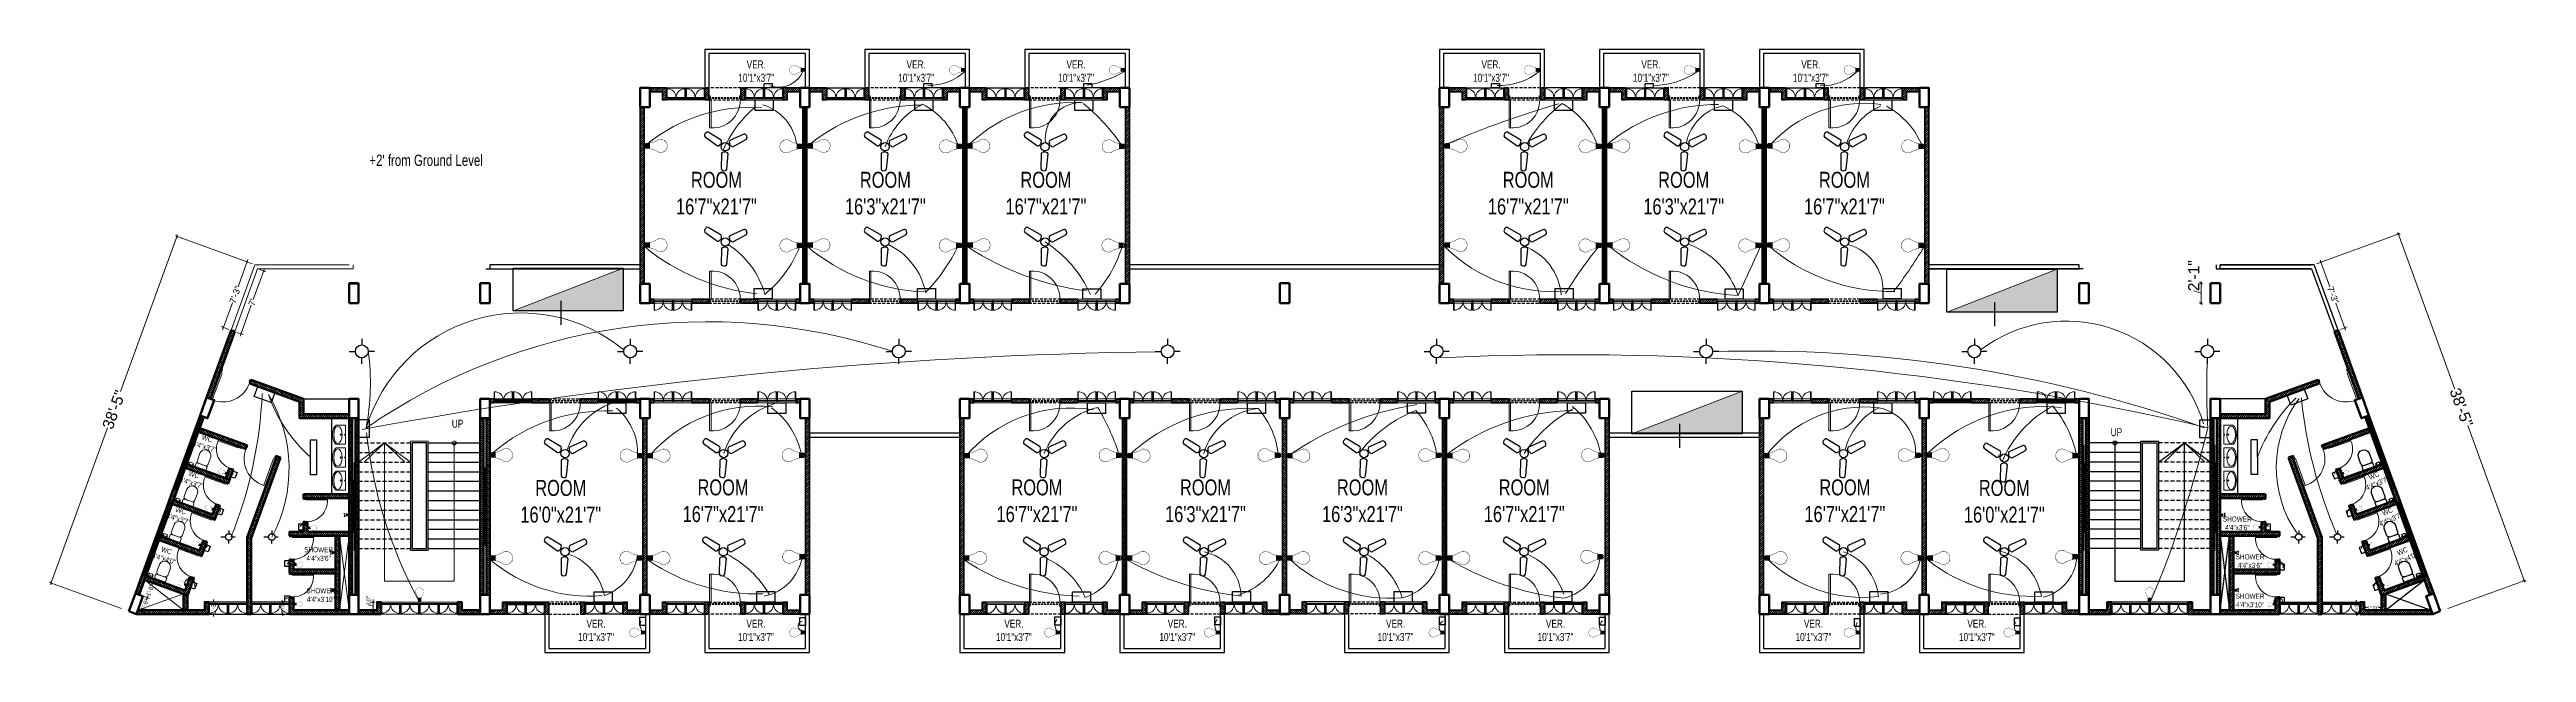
# Model space of a CAD drawing. Header units: inches. Extents: x -20263 to 10253, y -4567 to 3195.
# Drawn here: x -10883 to -7785, y 21 to 775 of the extents above; entities that cross this region are included whole.
import ezdxf

# ---------------------------------------------------------------- set-up
doc = ezdxf.new("R2010")
doc.units = ezdxf.units.IN
doc.header["$MEASUREMENT"] = 0
doc.linetypes.add('ACAD_ISO02W100', pattern=[15, 12, -3])
doc.linetypes.add('DASHED2', pattern=[0.375, 0.25, -0.125])
for name, color, linetype, lineweight in [('a', 2, 'Continuous', 5), ('A-TEXT', 7, 'Continuous', 5), ('ar-DOOR-WOOD', 44, 'Continuous', 0), ('column', 1, 'Continuous', 50), ('Dimension', 18, 'Continuous', 9), ('illustr-TOILET FIXTURE', 171, 'Continuous', 0), ('light wiring', 1, 'Continuous', 5), ('Main Wall', 250, 'Continuous', 13), ('walll', 7, 'Continuous', 30), ('window', 160, 'Continuous', 9)]:
    doc.layers.add(name, color=color, linetype=linetype, lineweight=lineweight)
for name, color, linetype in [('BOX', 7, 'Continuous'), ('Electrical Installation', 50, 'Continuous'), ('liveline', 1, 'Continuous'), ('plug ins', 7, 'Continuous')]:
    doc.layers.add(name, color=color, linetype=linetype)
doc.layers.add('hatch brick', color=32, linetype='Continuous', lineweight=0, transparency=0.4)
doc.styles.add('SIMPLE', font='romantic.ttf')
doc.styles.get("Standard").update_dxf_attribs({"font": 'arial.ttf'})
doc.dimstyles.new('Architectural', dxfattribs={"dimtxt": 14, "dimasz": 4, "dimexe": 2, "dimexo": 10, "dimgap": 0.09, "dimtad": 0, "dimdec": 0, "dimzin": 0, "dimdsep": 46, "dimlunit": 4, "dimtxsty": 'Standard', "dimblk": 'ARCHTICK', "dimcen": 0.09, "dimdle": 2, "dimclrd": 256, "dimclre": 256, "dimclrt": 256, "dimadec": 0, "dimazin": 0, "dimtfac": 1, "dimtdec": 0, "dimtofl": 0, "dimtmove": 1, "dimatfit": 2, "dimfxl": 12, "dimtolj": 1, "dimtzin": 0, "dimlwd": -1, "dimlwe": -1, "dimarcsym": 0})
doc.dimstyles.new('Architectural small', dxfattribs={"dimtxt": 8, "dimasz": 2, "dimexe": 3, "dimexo": 3, "dimgap": 0.09, "dimtad": 0, "dimdec": 0, "dimzin": 0, "dimdsep": 46, "dimlunit": 4, "dimtxsty": 'Standard', "dimblk": 'ARCHTICK', "dimcen": 0.09, "dimdle": 3, "dimclrd": 6, "dimclre": 6, "dimclrt": 5, "dimadec": 0, "dimazin": 0, "dimtfac": 1, "dimtdec": 0, "dimtofl": 0, "dimtmove": 1, "dimatfit": 2, "dimfxl": 12, "dimtolj": 1, "dimtzin": 0, "dimlwd": 18, "dimlwe": 18, "dimarcsym": 0})
pattern_1 = [(45, (-64667.4789, -18619.158), (-1.325825215, 1.325825215), [])]
pattern_2 = [(45, (-64736.4789, -18621.158), (-1.325825215, 1.325825215), [])]
pattern_3 = [(45, (-64750.9789, -18621.158), (-1.325825215, 1.325825215), [])]
pattern_4 = [(45, (-64735.2676, -18621.158), (-1.325825215, 1.325825215), [])]
pattern_5 = [(45, (-64741.4789, -18873.158), (-1.325825215, 1.325825215), [])]
pattern_6 = [(45, (-64622.4789, -18619.158), (-1.325825215, 1.325825215), [])]
pattern_7 = [(45, (-64732.9789, -18621.158), (-1.325825215, 1.325825215), [])]
pattern_8 = [(45, (-64739.9789, -18621.158), (-1.325825215, 1.325825215), [])]
pattern_9 = [(45, (-1508434.3402, -132507.44), (-1.3258252147, 1.3258252147), [])]
pattern_10 = [(45, (-1508034.3402, -132507.44), (-1.3258252147, 1.3258252147), [])]
pattern_11 = [(45, (-1507434.3402, -132507.44), (-1.3258252147, 1.3258252147), [])]
pattern_12 = [(45, (-1507034.3402, -132507.44), (-1.3258252147, 1.3258252147), [])]

msp = doc.modelspace()

# ---------------------------------------------------------------- texts
at = {"layer": 'A-TEXT', "attachment_point": 9, "style": 'SIMPLE'}
for s, insert, char_height, width in [('\\pxqc;{\\fSwis721 LtCn BT|b0|i0|c0|p34;VER.\\P10\'1"x3\'7"}', (-9962.327, 734.14), 10, 73.45933), ('\\pxqc;{\\fSwis721 LtCn BT|b0|i0|c0|p34;VER.\\P10\'1"x3\'7"}', (-9762.327, 734.14), 10, 73.45933), ('\\pxqc;{\\fSwis721 LtCn BT|b0|i0|c0|p34;VER.\\P10\'1"x3\'7"}', (-9562.327, 734.14), 10, 73.45933), ('\\pxqc;{\\fSwis721 LtCn BT|b0|i0|c0|p34;VER.\\P10\'1"x3\'7"}', (-9043.327, 734.14), 10, 73.45933), ('\\pxqc;{\\fSwis721 LtCn BT|b0|i0|c0|p34;VER.\\P10\'1"x3\'7"}', (-8843.327, 734.14), 10, 73.45933), ('\\pxqc;{\\fSwis721 LtCn BT|b0|i0|c0|p34;VER.\\P10\'1"x3\'7"}', (-8643.327, 734.14), 10, 73.45933), ("\\pxqc;{\\fSwis721 LtCn BT|b0|i0|c0|p34;+2' from Ground Level }", (-10338.504, 628.94), 14, 146.91866), ('\\pxqc;{\\fSwis721 LtCn BT|b0|i0|c0|p34;ROOM\\P16\'7"x21\'7"}', (-9975.39, 568.07), 20, 146.91866), ('\\pxqc;{\\fSwis721 LtCn BT|b0|i0|c0|p34;ROOM\\P16\'3"x21\'7"}', (-9764.124, 568.07), 20, 146.91866), ('\\pxqc;{\\fSwis721 LtCn BT|b0|i0|c0|p34;ROOM\\P16\'7"x21\'7"}', (-9563.29, 568.07), 20, 146.91866), ('\\pxqc;{\\fSwis721 LtCn BT|b0|i0|c0|p34;ROOM\\P16\'7"x21\'7"}', (-8960.037, 568.07), 20, 146.91866), ('\\pxqc;{\\fSwis721 LtCn BT|b0|i0|c0|p34;ROOM\\P16\'3"x21\'7"}', (-8765.656, 568.07), 20, 146.91866), ('\\pxqc;{\\fSwis721 LtCn BT|b0|i0|c0|p34;ROOM\\P16\'7"x21\'7"}', (-8564.636, 568.07), 20, 146.91866), ('\\pxqc,t7;{\\fSwis721 LtCn BT|b0|i0|c0|p34;UP}', (-10339.144, 301.625), 10, 67.05491), ('\\pxqc,t7;{\\fSwis721 LtCn BT|b0|i0|c0|p34;UP}', (-8264.38, 290.933), 10, 67.05491), ('\\pxqc;{\\fSwis721 LtCn BT|b0|i0|c0|p34;ROOM\\P16\'0"x21\'7"}', (-10170.073, 182.816), 20, 146.91866), ('\\pxqc;{\\fSwis721 LtCn BT|b0|i0|c0|p34;ROOM\\P16\'7"x21\'7"}', (-9967.176, 183.53), 20, 146.91866), ('\\pxqc;{\\fSwis721 LtCn BT|b0|i0|c0|p34;ROOM\\P16\'7"x21\'7"}', (-9574.544, 183.53), 20, 146.91866), ('\\pxqc;{\\fSwis721 LtCn BT|b0|i0|c0|p34;ROOM\\P16\'3"x21\'7"}', (-9363.775, 183.53), 20, 146.91866), ('\\pxqc;{\\fSwis721 LtCn BT|b0|i0|c0|p34;ROOM\\P16\'3"x21\'7"}', (-9167.459, 183.53), 20, 146.91866), ('\\pxqc;{\\fSwis721 LtCn BT|b0|i0|c0|p34;ROOM\\P16\'7"x21\'7"}', (-8965.121, 183.53), 20, 146.91866), ('\\pxqc;{\\fSwis721 LtCn BT|b0|i0|c0|p34;ROOM\\P16\'7"x21\'7"}', (-8564.09, 183.53), 20, 146.91866), ('\\pxqc;{\\fSwis721 LtCn BT|b0|i0|c0|p34;ROOM\\P16\'0"x21\'7"}', (-8364.653, 182.816), 20, 146.91866), ('\\pxqc;{\\fSwis721 LtCn BT|b0|i0|c0|p34;VER.\\P10\'1"x3\'7"}', (-10162.721, 34.914), 10, 73.45933), ('\\pxqc;{\\fSwis721 LtCn BT|b0|i0|c0|p34;VER.\\P10\'1"x3\'7"}', (-9962.721, 34.914), 10, 73.45933), ('\\pxqc;{\\fSwis721 LtCn BT|b0|i0|c0|p34;VER.\\P10\'1"x3\'7"}', (-9640.081, 34.914), 10, 73.45933), ('\\pxqc;{\\fSwis721 LtCn BT|b0|i0|c0|p34;VER.\\P10\'1"x3\'7"}', (-9435.669, 34.914), 10, 73.45933), ('\\pxqc;{\\fSwis721 LtCn BT|b0|i0|c0|p34;VER.\\P10\'1"x3\'7"}', (-9162.721, 34.977), 10, 73.45933), ('\\pxqc;{\\fSwis721 LtCn BT|b0|i0|c0|p34;VER.\\P10\'1"x3\'7"}', (-8962.721, 34.977), 10, 73.45933), ('\\pxqc;{\\fSwis721 LtCn BT|b0|i0|c0|p34;VER.\\P10\'1"x3\'7"}', (-8640.081, 34.914), 10, 73.45933), ('\\pxqc;{\\fSwis721 LtCn BT|b0|i0|c0|p34;VER.\\P10\'1"x3\'7"}', (-8435.669, 34.914), 10, 73.45933)]:
    msp.add_mtext(s, dxfattribs=dict(at, insert=insert, char_height=char_height, width=width))
at = {"layer": 'A-TEXT', "char_height": 6.4, "width": 47.01397, "attachment_point": 9, "style": 'SIMPLE'}
for s, insert, rotation in [('\\pxqc;{\\fSwis721 LtCn BT|b0|i0|c0|p34;WC\\P4\'4"x3\'7"}', (-10667.465, 267.941), 342.845439), ('\\pxqc;{\\fSwis721 LtCn BT|b0|i0|c0|p34;WC\\P4\'4"x3\'7"}', (-10683.851, 222.825), 342.845439), ('\\pxqc;{\\fSwis721 LtCn BT|b0|i0|c0|p34;WC\\P4\'4"x3\'7"}', (-7948.788, 238.455), 23.409484), ('\\pxqc;{\\fSwis721 LtCn BT|b0|i0|c0|p34;WC\\P4\'4"x3\'7"}', (-10700.235, 177.715), 342.845439), ('\\pxqc;{\\fSwis721 LtCn BT|b0|i0|c0|p34;SHOWER\\P4\'4"x3\'6"}', (-8123.228, 173.541), 359.845439), ('\\pxqc;{\\fSwis721 LtCn BT|b0|i0|c0|p34;WC\\P4\'4"x3\'7"}', (-7931.9, 193.531), 23.409484), ('\\pxqc;{\\fSwis721 LtCn BT|b0|i0|c0|p34;WC\\P4\'4"x4\'0"}', (-10718.328, 127.899), 342.845439), ('\\pxqc;{\\fSwis721 LtCn BT|b0|i0|c0|p34;SHOWER\\P4\'4"x3\'6"}', (-10522.948, 135.164), 359.845439), ('\\pxqc;{\\fSwis721 LtCn BT|b0|i0|c0|p34;SHOWER\\P4\'4"x3\'6"}', (-8107.291, 126.253), 359.845439), ('\\pxqc;{\\fSwis721 LtCn BT|b0|i0|c0|p34;WC\\P4\'4"x4\'0"}', (-7913.25, 143.921), 23.409484), ('\\pxqc;{\\fSwis721 LtCn BT|b0|i0|c0|p34;SHOWER\\P4\'4"x3\'10"}', (-10520.18, 83.852), 359.845439), ('\\pxqc;{\\fSwis721 LtCn BT|b0|i0|c0|p34;SHOWER\\P4\'4"x3\'10"}', (-8107.291, 77.075), 359.845439)]:
    msp.add_mtext(s, dxfattribs=dict(at, insert=insert, rotation=rotation))

# ---------------------------------------------------------------- blocks, each defined once
blk = doc.blocks.new('_ArchTick')
at = {"color": 0, "linetype": 'ByBlock', "const_width": 0.15}
blk.add_lwpolyline([(-0.5, -0.5), (0.5, 0.5)], dxfattribs=at)
blk = doc.blocks.new('*D153')
at = {"layer": 'Defpoints', "color": 0, "transparency": 16777216}
for p in [(-10626.2, 505.6), (-10881.1, 107.6), (-10783.7, 72.2)]:
    blk.add_point(p, dxfattribs=at)
at = {"layer": 'Dimension', "transparency": 16777216}
for p, q in [((-10723, 542.8), (-10794.1, 346.9)), ((-10635.6, 509), (-10725.5, 541.6)), ((-10881.7, 105.7), (-10810.6, 301.6)), ((-10793.1, 75.6), (-10882.9, 108.2))]:
    blk.add_line(p, q, dxfattribs=at)
at = {"layer": 'Dimension', "transparency": 16777216, "xscale": 4, "yscale": 4, "zscale": 4}
for p, rotation in [((-10723.6, 541), 70.0371155130217), ((-10881.1, 107.6), 250.0371155130217)]:
    blk.add_blockref('_ArchTick', p, dxfattribs=dict(at, rotation=rotation))
at = {"layer": 'Dimension', "transparency": 16777216, "insert": (-10802.4, 324.3), "char_height": 14, "attachment_point": 5, "rotation": 70.0371}
blk.add_mtext('\\A1;38\'-5"', dxfattribs=at)
blk = doc.blocks.new('*D154')
at = {"layer": 'Defpoints', "color": 0, "transparency": 16777216}
for p in [(-8050.4, 505.6), (-7787.8, 110.4), (-7893, 72.2)]:
    blk.add_point(p, dxfattribs=at)
at = {"layer": 'Dimension', "transparency": 16777216}
for p, q in [((-8041, 509), (-7943.3, 544.5)), ((-7945.9, 545.7), (-7874.7, 349.8)), ((-7787.1, 108.5), (-7858.2, 304.4)), ((-7883.6, 75.6), (-7785.9, 111.1))]:
    blk.add_line(p, q, dxfattribs=at)
at = {"layer": 'Dimension', "transparency": 16777216, "xscale": 4, "yscale": 4, "zscale": 4}
for p, rotation in [((-7945.2, 543.8), 109.9628844869782), ((-7787.8, 110.4), 289.9628844869782)]:
    blk.add_blockref('_ArchTick', p, dxfattribs=dict(at, rotation=rotation))
at = {"layer": 'Dimension', "transparency": 16777216, "insert": (-7866.5, 327.1), "char_height": 14, "attachment_point": 5, "rotation": 289.9629}
blk.add_mtext('\\A1;38\'-5"', dxfattribs=at)
blk = doc.blocks.new('*D155')
at = {"layer": 'Defpoints', "color": 0, "transparency": 16777216}
for p in [(-10622.7, 500.6), (-10615.1, 497.8), (-10651.3, 421.9)]:
    blk.add_point(p, dxfattribs=at)
at = {"layer": 'Dimension', "color": 6, "lineweight": 18, "transparency": 16777216}
for p, q in [((-10614.1, 500.6), (-10628.1, 462)), ((-10619.9, 499.5), (-10612.3, 496.8)), ((-10644.7, 416.3), (-10630.7, 455)), ((-10648.5, 420.9), (-10640.9, 418.1))]:
    blk.add_line(p, q, dxfattribs=at)
at = {"layer": 'Dimension', "color": 6, "lineweight": 18, "transparency": 16777216, "xscale": 2, "yscale": 2, "zscale": 2}
for p, rotation in [((-10615.1, 497.8), 70.03895655917337), ((-10643.7, 419.2), 250.0389565591734)]:
    blk.add_blockref('_ArchTick', p, dxfattribs=dict(at, rotation=rotation))
at = {"layer": 'Dimension', "color": 5, "transparency": 16777216, "insert": (-10629.4, 458.5), "char_height": 8, "attachment_point": 5, "rotation": 70.039}
blk.add_mtext("\\A1;7'", dxfattribs=at)
blk = doc.blocks.new('*D156')
at = {"layer": 'Defpoints', "color": 0, "transparency": 16777216}
for p in [(-8050.4, 505.6), (-8020.7, 423.6), (-8012.3, 426.7)]:
    blk.add_point(p, dxfattribs=at)
at = {"layer": 'Dimension', "color": 6, "lineweight": 18, "transparency": 16777216}
for p, q in [((-8047.6, 506.6), (-8039.2, 509.6)), ((-8043.1, 511.4), (-8030.8, 477.7)), ((-8011.2, 423.9), (-8023.5, 457.6)), ((-8017.8, 424.7), (-8009.4, 427.7))]:
    blk.add_line(p, q, dxfattribs=at)
at = {"layer": 'Dimension', "color": 6, "lineweight": 18, "transparency": 16777216, "xscale": 2, "yscale": 2, "zscale": 2}
for p, rotation in [((-8042, 508.6), 109.9610434408243), ((-8012.3, 426.7), 289.9610434408243)]:
    blk.add_blockref('_ArchTick', p, dxfattribs=dict(at, rotation=rotation))
at = {"layer": 'Dimension', "color": 5, "transparency": 16777216, "insert": (-8027.1, 467.7), "char_height": 8, "attachment_point": 5, "rotation": 289.961}
blk.add_mtext('\\A1;7\'-3"', dxfattribs=at)
blk = doc.blocks.new('*D157')
at = {"layer": 'Defpoints', "color": 0, "transparency": 16777216}
for p in [(-10626.2, 505.6), (-10665.5, 427.1), (-10656, 423.6)]:
    blk.add_point(p, dxfattribs=at)
at = {"layer": 'Dimension', "color": 6, "lineweight": 18, "transparency": 16777216}
for p, q in [((-10634.8, 511.9), (-10647, 478.1)), ((-10629, 506.6), (-10638.6, 510.1)), ((-10666.6, 424.3), (-10654.3, 458)), ((-10658.8, 424.6), (-10668.4, 428.1))]:
    blk.add_line(p, q, dxfattribs=at)
at = {"layer": 'Dimension', "color": 6, "lineweight": 18, "transparency": 16777216, "xscale": 2, "yscale": 2, "zscale": 2}
for p, rotation in [((-10635.8, 509), 70.0587109803053), ((-10665.5, 427.1), 250.0587109803053)]:
    blk.add_blockref('_ArchTick', p, dxfattribs=dict(at, rotation=rotation))
at = {"layer": 'Dimension', "color": 5, "transparency": 16777216, "insert": (-10650.7, 468.1), "char_height": 8, "attachment_point": 5, "rotation": 70.0587}
blk.add_mtext('\\A1;7\'-3"', dxfattribs=at)
blk = doc.blocks.new('*D158')
at = {"layer": 'Defpoints', "color": 0, "transparency": 16777216}
for p in [(-10478.1, 73.8), (-10473.3, 83.8), (-10473.3, 73.8)]:
    blk.add_point(p, dxfattribs=at)
at = {"layer": 'Dimension', "color": 6, "lineweight": 18, "transparency": 16777216}
for p, q in [((-10483.9, 80.5), (-10483.9, 80.7)), ((-10478.1, 78.8), (-10483.9, 80.5)), ((-10476.3, 83.8), (-10481.1, 83.8)), ((-10476.3, 73.8), (-10481.1, 73.8)), ((-10478.1, 86.8), (-10478.1, 70.8))]:
    blk.add_line(p, q, dxfattribs=at)
for p, rotation in [((-10478.1, 83.8), 90), ((-10478.1, 73.8), 270)]:
    blk.add_blockref('_ArchTick', p, dxfattribs=dict(at, rotation=rotation))
at = {"layer": 'Dimension', "color": 5, "transparency": 16777216, "insert": (-10483.9, 85.7), "char_height": 8, "attachment_point": 5, "rotation": 90}
blk.add_mtext('\\A1;{\\H0.66667x;10"}', dxfattribs=at)
blk = doc.blocks.new('*D159')
at = {"layer": 'Defpoints', "color": 0, "transparency": 16777216}
for p in [(-10772.4, 73.8), (-10766.1, 91.1), (-10760.7, 89.1)]:
    blk.add_point(p, dxfattribs=at)
at = {"layer": 'Dimension', "color": 6, "lineweight": 18, "transparency": 16777216}
for p, q in [((-10769.6, 72.7), (-10764.2, 70.8)), ((-10768, 69), (-10766.2, 73.9)), ((-10763.3, 90.1), (-10757.9, 88.1)), ((-10759.7, 91.9), (-10761.5, 87))]:
    blk.add_line(p, q, dxfattribs=at)
at = {"layer": 'Dimension', "color": 6, "lineweight": 18, "transparency": 16777216, "xscale": 2, "yscale": 2, "zscale": 2}
for p, rotation in [((-10767, 71.8), 250.0389565590959), ((-10760.7, 89.1), 70.03895655909592)]:
    blk.add_blockref('_ArchTick', p, dxfattribs=dict(at, rotation=rotation))
at = {"layer": 'Dimension', "color": 5, "transparency": 16777216, "insert": (-10763.9, 80.5), "char_height": 8, "attachment_point": 5, "rotation": 70.039}
blk.add_mtext('\\A1;{\\H0.66667x;1\'-6"}', dxfattribs=at)
blk = doc.blocks.new('*D160')
at = {"layer": 'Defpoints', "color": 0, "transparency": 16777216}
for p in [(-10764, 111.5), (-10753.9, 107.8), (-10770.8, 92.8)]:
    blk.add_point(p, dxfattribs=at)
at = {"layer": 'Dimension', "color": 6, "lineweight": 18, "transparency": 16777216}
for p, q in [((-10761.2, 110.4), (-10751.1, 106.8)), ((-10752.9, 110.6), (-10755, 105)), ((-10768, 91.8), (-10757.9, 88.1)), ((-10761.7, 86.3), (-10759.7, 91.9))]:
    blk.add_line(p, q, dxfattribs=at)
at = {"layer": 'Dimension', "color": 6, "lineweight": 18, "transparency": 16777216, "xscale": 2, "yscale": 2, "zscale": 2}
for p, rotation in [((-10753.9, 107.8), 70.00234317512712), ((-10760.7, 89.1), 250.0023431751271)]:
    blk.add_blockref('_ArchTick', p, dxfattribs=dict(at, rotation=rotation))
at = {"layer": 'Dimension', "color": 5, "transparency": 16777216, "insert": (-10757.3, 98.4), "char_height": 8, "attachment_point": 5, "rotation": 70.0023}
blk.add_mtext('\\A1;{\\H0.66667x;1\'-8"}', dxfattribs=at)
blk = doc.blocks.new('DOOR_45')
at = {"layer": 'ar-DOOR-WOOD'}
for p, q in [((-11008.7, 15426.4), (-11008.7, 15424.4)), ((-10968.7, 15426.4), (-11008.7, 15426.4)), ((-11008.7, 15424.4), (-10968.7, 15424.4)), ((-10968.7, 15427.4), (-10963.7, 15427.4)), ((-10968.7, 15427.4), (-10968.7, 15426.4)), ((-10968.7, 15424.4), (-10968.7, 15426.4)), ((-10968.7, 15426.4), (-10966.7, 15426.4)), ((-10966.7, 15426.4), (-10966.7, 15425.4)), ((-10966.7, 15425.4), (-10963.7, 15425.4)), ((-10963.7, 15427.4), (-10963.7, 15425.4)), ((-10968.7, 15382.4), (-10968.7, 15383.4)), ((-10968.7, 15383.4), (-10966.7, 15383.4)), ((-10968.7, 15382.4), (-10963.7, 15382.4)), ((-10966.7, 15384.4), (-10963.7, 15384.4)), ((-10966.7, 15383.4), (-10966.7, 15384.4)), ((-10963.7, 15382.4), (-10963.7, 15384.4))]:
    blk.add_line(p, q, dxfattribs=at)
for points in [[(-10968.7, 15426.4), (-11008.7, 15426.4), (-11008.7, 15424.4), (-10968.7, 15424.4)], [(-10963.7, 15427.4), (-10968.7, 15427.4), (-10968.7, 15426.4), (-10966.7, 15426.4), (-10966.7, 15425.4), (-10963.7, 15425.4)], [(-10968.7, 15383.4), (-10968.7, 15382.4), (-10963.7, 15382.4), (-10963.7, 15384.4), (-10966.7, 15384.4), (-10966.7, 15383.4)]]:
    blk.add_lwpolyline(points, close=True, dxfattribs=at)
blk.add_arc((-10969.9, 15422.3), 38.9, 176.9083, 271.677, dxfattribs=at)
blk = doc.blocks.new('DOOR_40')
at = {"layer": 'ar-DOOR-WOOD'}
for p, q in [((-11029, 15421), (-11064, 15421)), ((-11064, 15421), (-11064, 15419)), ((-11064, 15419), (-11029, 15419)), ((-11029, 15422), (-11024, 15422)), ((-11029, 15422), (-11029, 15421)), ((-11029, 15419), (-11029, 15421)), ((-11029, 15421), (-11027, 15421)), ((-11027, 15421), (-11027, 15420)), ((-11027, 15420), (-11024, 15420)), ((-11024, 15422), (-11024, 15420)), ((-11029, 15383), (-11027, 15383)), ((-11029, 15382), (-11029, 15383)), ((-11029, 15382), (-11024, 15382)), ((-11027, 15383), (-11027, 15384)), ((-11027, 15384), (-11024, 15384)), ((-11024, 15382), (-11024, 15384))]:
    blk.add_line(p, q, dxfattribs=at)
blk.add_arc((-11029, 15418), 34.8, 178.03, 270.3561, dxfattribs=at)
blk = doc.blocks.new('room 1')
h = blk.add_hatch()
h.set_pattern_fill('ANSI31', color=256, scale=15)
h.paths.add_polyline_path([(1498318, 133229), (1498318, 133219), (1498323, 133219), (1498323, 133234), (1498302, 133234), (1498302, 133229), (1498302, 133229)])
h = blk.add_hatch()
h.set_pattern_fill('ANSI31', color=256, scale=15)
h.paths.add_polyline_path([(1498474, 133229), (1498474, 133219), (1498469, 133219), (1498469, 133234), (1498490, 133234), (1498490, 133229), (1498490, 133229)])
at = {"layer": 'hatch brick'}
h = blk.add_hatch(dxfattribs=at)
h.set_pattern_fill('ANSI31', color=256, scale=15)
h.paths.add_polyline_path([(1498298.5, 132989), (1498293.5, 132989), (1498293.5, 133210), (1498298.5, 133210)])
h = blk.add_hatch(dxfattribs=at)
h.set_pattern_fill('ANSI31', color=256, scale=15)
h.set_pattern_definition([(45, (69, 2), (-1.3258252147, 1.3258252147), [])])
h.paths.add_polyline_path([(1498376, 133234), (1498376, 133219), (1498376, 133219), (1498371, 133219), (1498371, 133234)])
h = blk.add_hatch(dxfattribs=at)
h.set_pattern_fill('ANSI31', color=256, scale=15)
h.set_pattern_definition([(45, (114, 2), (-1.3258252147, 1.3258252147), [])])
h.paths.add_polyline_path([(1498421, 133234), (1498421, 133219), (1498421, 133219), (1498416, 133219), (1498416, 133234)])
h = blk.add_hatch(dxfattribs=at)
h.set_pattern_fill('ANSI31', color=256, scale=15)
h.paths.add_polyline_path([(1498493.5, 132989), (1498498.5, 132989), (1498498.5, 133210), (1498493.5, 133210)])
h = blk.add_hatch(dxfattribs=at)
h.set_pattern_fill('ANSI31', color=256, scale=15)
h.set_pattern_definition([(45, (-14.5, 0), (-1.3258252147, 1.3258252147), [])])
h.paths.add_polyline_path([(1498302, 132970), (1498307, 132970), (1498307, 132965), (1498302, 132965)])
h = blk.add_hatch(dxfattribs=at)
h.set_pattern_fill('ANSI31', color=256, scale=15)
h.set_pattern_definition([(45, (-5, -252), (-1.3258252147, 1.3258252147), [])])
h.paths.add_polyline_path([(1498376, 132970), (1498355, 132970), (1498355, 132965), (1498376, 132965)])
h = blk.add_hatch(dxfattribs=at)
h.set_pattern_fill('ANSI31', color=256, scale=15)
h.set_pattern_definition([(45, (1.2113, 4e-09), (-1.3258252147, 1.3258252147), [])])
h.paths.add_polyline_path([(1498437, 132970), (1498416, 132970), (1498416, 132965), (1498437, 132965)])
h = blk.add_hatch(dxfattribs=at)
h.set_pattern_fill('ANSI31', color=256, scale=15)
h.paths.add_polyline_path([(1498490, 132970), (1498485, 132970), (1498485, 132965), (1498490, 132965)])
for points in [[(1498323, 133234), (1498371, 133234), (1498371, 133219), (1498323, 133219)], [(1498469, 133234), (1498421, 133234), (1498421, 133219), (1498469, 133219)]]:
    blk.add_lwpolyline(points, close=True)
at = {"linetype": 'DASHED2', "ltscale": 15}
for points in [[(1498376, 133219), (1498416, 133219), (1498416, 133234), (1498376, 133234)], [(1498376, 132965), (1498416, 132965), (1498416, 132970), (1498376, 132970)]]:
    blk.add_lwpolyline(points, close=True, dxfattribs=at)
at = {"layer": 'Main Wall', "color": 1, "lineweight": 50}
for points in [[(1498302, 133210), (1498290, 133210), (1498290, 133234), (1498302, 133234), (1498302, 133210)], [(1498502, 133210), (1498490, 133210), (1498490, 133234), (1498502, 133234), (1498502, 133210)], [(1498302, 132965), (1498290, 132965), (1498290, 132989), (1498302, 132989), (1498302, 132965)], [(1498502, 132965), (1498490, 132965), (1498490, 132989), (1498502, 132989), (1498502, 132965)]]:
    blk.add_lwpolyline(points, dxfattribs=at)
at = {"layer": 'Main Wall', "lineweight": 35}
for points in [[(1498298.5, 132989), (1498293.5, 132989), (1498293.5, 133210), (1498298.5, 133210)], [(1498376, 133234), (1498376, 133219), (1498376, 133219), (1498376, 133219), (1498371, 133219), (1498371, 133234)], [(1498421, 133234), (1498421, 133219), (1498421, 133219), (1498421, 133219), (1498416, 133219), (1498416, 133234)], [(1498493.5, 132989), (1498498.5, 132989), (1498498.5, 133210), (1498493.5, 133210)], [(1498302, 132970), (1498307, 132970), (1498307, 132965), (1498302, 132965)], [(1498437, 132970), (1498416, 132970), (1498416, 132965), (1498437, 132965)], [(1498490, 132970), (1498485, 132970), (1498485, 132965), (1498490, 132965)]]:
    blk.add_lwpolyline(points, close=True, dxfattribs=at)
for points in [[(1498318, 133229), (1498318, 133219), (1498323, 133219), (1498323, 133234), (1498302, 133234), (1498302, 133229), (1498302, 133229), (1498302, 133229), (1498318, 133229)], [(1498474, 133229), (1498474, 133219), (1498469, 133219), (1498469, 133234), (1498490, 133234), (1498490, 133229), (1498490, 133229), (1498490, 133229), (1498474, 133229)], [(1498376, 132970), (1498376, 132970), (1498355, 132970), (1498355, 132965), (1498376, 132965), (1498376, 132970)]]:
    blk.add_lwpolyline(points, dxfattribs=at)
at = {"layer": 'Main Wall', "color": 150}
for points in [[(1498371, 133221), (1498323.6, 133221), (1498323.6, 133222), (1498371, 133222)], [(1498371, 133221), (1498323.6, 133221), (1498323.6, 133221.5), (1498371, 133221.5)], [(1498421, 133221), (1498468.4, 133221), (1498468.4, 133222), (1498421, 133222)], [(1498421, 133221), (1498468.4, 133221), (1498468.4, 133221.5), (1498421, 133221.5)], [(1498307, 132968), (1498354.4, 132968), (1498354.4, 132967), (1498307, 132967)], [(1498307, 132968), (1498354.4, 132968), (1498354.4, 132967.5), (1498307, 132967.5)], [(1498437.6, 132968), (1498484.4, 132968), (1498484.4, 132967), (1498437.6, 132967)], [(1498437.6, 132968), (1498484.4, 132968), (1498484.4, 132967.5), (1498437.6, 132967.5)]]:
    blk.add_lwpolyline(points, close=True, dxfattribs=at)
at = {"layer": 'Main Wall', "color": 150, "linetype": 'DASHED2', "ltscale": 10}
for points in [[(1498376, 133222), (1498416, 133222), (1498416, 133221), (1498376, 133221)], [(1498376, 133222), (1498416, 133222), (1498416, 133221.5), (1498376, 133221.5)], [(1498376, 132968), (1498416, 132968), (1498416, 132967), (1498376, 132967)], [(1498376, 132968), (1498416, 132968), (1498416, 132967.5), (1498376, 132967.5)]]:
    blk.add_lwpolyline(points, close=True, dxfattribs=at)
at = {"layer": 'Main Wall'}
for points in [[(1498307, 132965), (1498355, 132965), (1498355, 132970), (1498307, 132970)], [(1498437, 132965), (1498485, 132965), (1498485, 132970), (1498437, 132970)]]:
    blk.add_lwpolyline(points, close=True, dxfattribs=at)
at = {"layer": 'Main Wall', "extrusion": (0, 0, -1)}
for name, p, xscale, yscale, zscale, rotation in [('DOOR_40', (-1502949.7, 129913.8), 0.2999999999999545, 0.2999999999999545, -0.2999999999999545, 270), ('DOOR_40', (-1502973.7, 129913.8), 0.2999999999999545, 0.2999999999999545, -0.2999999999999545, 270), ('DOOR_45', (-1512089.3, 142969.6), -0.8888888888889142, 0.8888888888889142, -0.8888888888889142, 270), ('DOOR_40', (-1493818.3, 129913.8), -0.2999999999999545, 0.2999999999999545, -0.2999999999999545, 90), ('DOOR_40', (-1493842.3, 129913.8), -0.2999999999999545, 0.2999999999999545, -0.2999999999999545, 90), ('DOOR_45', (-1512089.3, 123219.5), 0.8888888888889142, 0.8888888888889142, -0.8888888888889142, 270), ('DOOR_40', (-1493704.3, 136275.3), 0.2999999999999545, 0.2999999999999545, -0.2999999999999545, 90), ('DOOR_40', (-1493728.3, 136275.3), 0.2999999999999545, 0.2999999999999545, -0.2999999999999545, 90), ('DOOR_40', (-1493834.3, 136275.3), 0.2999999999999545, 0.2999999999999545, -0.2999999999999545, 90), ('DOOR_40', (-1493858.3, 136275.3), 0.2999999999999545, 0.2999999999999545, -0.2999999999999545, 90)]:
    blk.add_blockref(name, p, dxfattribs=dict(at, xscale=xscale, yscale=yscale, zscale=zscale, rotation=rotation))
at = {"layer": 'Main Wall'}
for p, xscale, yscale, zscale, rotation in [((1493720.3, 129913.8), 0.2999999999999545, 0.2999999999999545, 0.2999999999999545, 270), ((1493744.3, 129913.8), 0.2999999999999545, 0.2999999999999545, 0.2999999999999545, 270), ((1503047.7, 129913.8), -0.2999999999999545, 0.2999999999999545, 0.2999999999999546, 90), ((1503071.7, 129913.8), -0.2999999999999545, 0.2999999999999545, 0.2999999999999546, 90), ((1502933.7, 136275.3), 0.2999999999999546, 0.2999999999999546, 0.2999999999999546, 90), ((1502957.7, 136275.3), 0.2999999999999546, 0.2999999999999546, 0.2999999999999546, 90), ((1503063.7, 136275.3), 0.2999999999999546, 0.2999999999999546, 0.2999999999999546, 90), ((1503087.7, 136275.3), 0.2999999999999546, 0.2999999999999546, 0.2999999999999546, 90)]:
    blk.add_blockref('DOOR_40', p, dxfattribs=dict(at, xscale=xscale, yscale=yscale, zscale=zscale, rotation=rotation))
blk = doc.blocks.new('T-FIX-027')
at = {"layer": 'illustr-TOILET FIXTURE'}
for p, q in [((-11843.8, 14568.9), (-11843.8, 14557.4)), ((-11843.8, 14568.9), (-11843.8, 14557.4)), ((-11843.8, 14568.9), (-11819.8, 14568.9)), ((-11843.8, 14568.9), (-11819.8, 14568.9)), ((-11819.8, 14568.9), (-11819.8, 14557.4)), ((-11819.8, 14568.9), (-11819.8, 14557.4))]:
    blk.add_line(p, q, dxfattribs=at)
for centre, radius in [((-11831.9, 14563.3), 0.762), ((-11831.9, 14563.3), 0.762), ((-11831.9, 14568.3), 0.508), ((-11831.9, 14568.3), 0.508)]:
    blk.add_circle(centre, radius, dxfattribs=at)
blk.add_ellipse((-11831.8, 14559.6), major_axis=(-10.9, 0), ratio=0.480383, dxfattribs=at)
blk.add_ellipse((-11831.8, 14559.6), major_axis=(-10.9, 0), ratio=0.480383, dxfattribs=at)
blk.add_ellipse((-11831.8, 14558.9), major_axis=(-12.4, 0), ratio=0.48498, start_param=6.528919, end_param=9.179045, dxfattribs=at)
blk.add_ellipse((-11831.8, 14558.9), major_axis=(-12.4, 0), ratio=0.48498, start_param=6.528919, end_param=9.179045, dxfattribs=at)
blk = doc.blocks.new('stair final')
for points in [[(82, 124), (82, -90), (-70, -90), (-70, 124)], [(-37.5, 124), (-37.5, -49), (49.5, -49), (49.5, 122.8)], [(17, 100), (49.5, 124), (82, 100)], [(24.2, 100), (49.5, 124)], [(49.5, 124), (75, 100)], [(82, -8), (82, -90)]]:
    blk.add_lwpolyline(points)
blk.add_lwpolyline([(-5, 126), (17, 126), (17, -10), (-5, -10)], close=True)
blk.add_circle((-37.5, 124), 2.49)
at = {"layer": 'BOX', "ltscale": 2000}
for p, q in [((-5, 124), (-70, 124)), ((-5, 112), (-70, 112)), ((-5, 100), (-70, 100)), ((-5, 88), (-70, 88)), ((-5, 76), (-70, 76)), ((-5, 64), (-70, 64)), ((-5, 52), (-70, 52)), ((-5, 40), (-70, 40)), ((-5, 28), (-70, 28)), ((-5, 16), (-70, 16)), ((-5, 4), (-70, 4)), ((-5, -8), (-70, -8)), ((0, -8), (-3, -8)), ((15, -8), (12, -8))]:
    blk.add_line(p, q, dxfattribs=at)
at = {"layer": 'BOX', "linetype": 'DASHED2', "ltscale": 20}
for p, q in [((82, 124), (17, 124)), ((82, 112), (17, 112)), ((82, 100), (17, 100)), ((82, 88), (17, 88)), ((82, 76), (17, 76)), ((82, 64), (17, 64)), ((82, 52), (17, 52)), ((82, 40), (17, 40)), ((82, 28), (17, 28)), ((82, 16), (17, 16)), ((82, 4), (17, 4)), ((82, -8), (17, -8))]:
    blk.add_line(p, q, dxfattribs=at)
at = {"layer": 'BOX', "ltscale": 2000}
for points in [[(17, 124), (17, -10), (-5, -10), (-5, 124)], [(-3, 124), (15, 124)]]:
    blk.add_lwpolyline(points, dxfattribs=at)
blk.add_lwpolyline([(15, 124), (15, -8), (-3, -8), (-3, 124)], close=True, dxfattribs=at)
blk = doc.blocks.new('wc')
at = {"linetype": 'Continuous'}
for p, q in [((17795, 10409.4), (17795, 10412.4)), ((17796.2, 10413.9), (17808.3, 10413.9)), ((17809.6, 10412.4), (17809.6, 10409.4)), ((17795.1, 10404.9), (17795.1, 10395.3)), ((17808.2, 10407.9), (17796.2, 10407.9)), ((17806.4, 10407.9), (17798.8, 10407.9)), ((17802.3, 10388.8), (17802.3, 10388.8)), ((17809.4, 10395.3), (17809.4, 10404.9))]:
    blk.add_line(p, q, dxfattribs=at)
for centre, radius, start, end in [((17796.2, 10412.7), 1.22, 92.839, 193.0763), ((17796.2, 10409.1), 1.22, 166.9235, 267.161), ((17808.2, 10409.2), 1.35, 271.2066, 6.2687), ((17808.3, 10412.6), 1.29, 350.3937, 88.0376), ((17798.7, 10404.3), 3.61, 88.6213, 170.3077), ((17802.2, 10395.9), 7.08, 184.6705, 270.7333), ((17802.4, 10395.9), 7.08, 269.2667, 355.3295), ((17806.4, 10404.9), 3, 0, 90)]:
    blk.add_arc(centre, radius, start, end, dxfattribs=at)
blk = doc.blocks.new('nap')
at = {"linetype": 'Continuous'}
for p, q in [((17810.9, 10411), (17810.9, 10413.6)), ((17810.9, 10413.6), (17817, 10413.6)), ((17811.7, 10411), (17810.9, 10411)), ((17811.7, 10410.2), (17811.7, 10411.9)), ((17812.2, 10412.4), (17815.8, 10412.4)), ((17815.8, 10409.7), (17812.2, 10409.7)), ((17816.3, 10411.9), (17816.3, 10410.2)), ((17817, 10411), (17816.3, 10411)), ((17817, 10413.6), (17817, 10411))]:
    blk.add_line(p, q, dxfattribs=at)
for centre, start, end in [((17812.2, 10411.9), 90, 180), ((17812.2, 10410.2), 180, 270), ((17815.8, 10411.9), 0, 90), ((17815.8, 10410.2), 270, 0)]:
    blk.add_arc(centre, 0.5, start, end, dxfattribs=at)
blk = doc.blocks.new('toilet stair block final')
h = blk.add_hatch()
h.set_pattern_fill('ANSI31', color=256, scale=15)
h.set_pattern_definition([(45, (1.7069, -4.6996), (-1.325825, 1.325825), [])])
h.paths.add_polyline_path([(145.1, -46.6), (150.1, -44.7), (150.1, -64.8), (145.1, -64.8)])
at = {"layer": 'hatch brick'}
h = blk.add_hatch(dxfattribs=at)
h.set_pattern_fill('ANSI31', color=256, scale=15)
h.paths.add_polyline_path([(86, 283.3), (116.4, 199.4), (121.1, 201.1), (90.6, 285)])
h = blk.add_hatch(dxfattribs=at)
h.set_pattern_fill('ANSI31', color=256, scale=15)
edge = h.paths.add_edge_path()
edge.add_line((67, 218.3), (65.3, 223))
edge.add_line((65.3, 223), (0, 199.2))
edge.add_line((0, 199.2), (0, 180.2))
edge.add_line((0, 180.2), (-57, 180.2))
edge.add_line((-57, 180.2), (-57, 175.2))
edge.add_line((-57, 175.2), (5, 175.2))
edge.add_line((5, 175.2), (5, 195.7))
edge.add_line((5, 195.7), (67, 218.3))
h = blk.add_hatch(dxfattribs=at)
h.set_pattern_fill('ANSI31', color=256, scale=15)
h.paths.add_polyline_path([(-233, 175.2), (-233, -45.8), (-229, -45.8), (-229, 175.2)])
h = blk.add_hatch(dxfattribs=at)
h.set_pattern_fill('ANSI31', color=256, scale=15)
h.set_pattern_definition([(45, (7, 0), (-1.325825, 1.325825), [])])
h.paths.add_polyline_path([(-225, 175.2), (-225, -45.8), (-221, -45.8), (-221, 175.2)])
h = blk.add_hatch(dxfattribs=at)
h.set_pattern_fill('ANSI31', color=256, scale=15)
h.set_pattern_definition([(45, (164, 0), (-1.325825, 1.325825), [])])
h.paths.add_polyline_path([(-69, 175.2), (-69, -45.8), (-65, -45.8), (-65, 175.2)])
h = blk.add_hatch(dxfattribs=at)
h.set_pattern_fill('ANSI31', color=256, scale=15)
h.paths.add_polyline_path([(-61, 175.2), (-61, -45.8), (-57, -45.8), (-57, 175.2)])
h = blk.add_hatch(dxfattribs=at)
h.set_pattern_fill('ANSI31', color=256, scale=15)
h.set_pattern_definition([(45, (-1.4041, 77.1201), (-1.325825, 1.325825), [])])
h.paths.add_polyline_path([(131.5, 158.1), (72.7, 136.7), (71, 141.4), (129.8, 162.8)])
h = blk.add_hatch(dxfattribs=at)
h.set_pattern_fill('ANSI31', color=256, scale=15)
edge = h.paths.add_edge_path()
edge.add_line((28.7, 126.1), (33.4, 127.8))
edge.add_line((33.4, 127.8), (70.4, 25.9))
edge.add_line((70.4, 25.9), (70.4, -69.8))
edge.add_line((70.4, -69.8), (65.4, -69.8))
edge.add_line((65.4, -69.8), (65.4, 25.1))
edge.add_line((65.4, 25.1), (28.7, 126.1))
h = blk.add_hatch(dxfattribs=at)
h.set_pattern_fill('ANSI31', color=256, scale=15)
h.set_pattern_definition([(45, (-1.0627, 76.1802), (-1.325825, 1.325825), [])])
edge = h.paths.add_edge_path()
edge.add_line((94.3, 93.5), (88.1, 110.4))
edge.add_line((88.1, 110.4), (92.8, 112.1))
edge.add_line((92.8, 112.1), (97.3, 99.9))
edge.add_line((97.3, 99.9), (146.1, 117.6))
edge.add_line((146.1, 117.6), (147.8, 112.9))
edge.add_line((147.8, 112.9), (94.3, 93.5))
h = blk.add_hatch(dxfattribs=at)
h.set_pattern_fill('ANSI31', color=256, scale=15)
h.paths.add_polyline_path([(0, 80), (0, 75), (-57, 75), (-57, 80)])
h = blk.add_hatch(dxfattribs=at)
h.set_pattern_fill('ANSI31', color=256, scale=15)
h.set_pattern_definition([(45, (15.3236, 31.0638), (-1.325825, 1.325825), [])])
edge = h.paths.add_edge_path()
edge.add_line((110.7, 48.4), (104.5, 65.3))
edge.add_line((104.5, 65.3), (109.2, 67))
edge.add_line((109.2, 67), (113.7, 54.8))
edge.add_line((113.7, 54.8), (162.5, 72.5))
edge.add_line((162.5, 72.5), (164.2, 67.8))
edge.add_line((164.2, 67.8), (110.7, 48.4))
h = blk.add_hatch(dxfattribs=at)
h.set_pattern_fill('ANSI31', color=256, scale=15)
h.set_pattern_definition([(45, (-56625.152, -18759.7349), (-1.325825215, 1.325825215), [])])
edge = h.paths.add_edge_path()
edge.add_line((157.4, 86.6), (162.1, 88.3))
edge.add_line((162.1, 88.3), (168.9, 69.5))
edge.add_line((168.9, 69.5), (164.2, 67.8))
edge.add_line((164.2, 67.8), (157.4, 86.6))
h = blk.add_hatch(dxfattribs=at)
h.set_pattern_fill('ANSI31', color=256, scale=15)
h.paths.add_polyline_path([(0, 28), (-57, 28), (-57, 33), (-5, 33), (-5, 45), (0, 45), (0, 33), (17.4, 33), (17.4, 28)])
h = blk.add_hatch(dxfattribs=at)
h.set_pattern_fill('ANSI31', color=256, scale=15)
h.paths.add_polyline_path([(-45, -64.8), (-40, -64.8), (-40, 28), (-45, 28)])
h = blk.add_hatch(dxfattribs=at)
h.set_pattern_fill('ANSI31', color=256, scale=15)
h.set_pattern_definition([(45, (15.3236, 31.0638), (-1.325825, 1.325825), [])])
h.paths.add_polyline_path([(125.3, 8), (120.9, 20.2), (125.6, 21.9), (130, 9.7), (178.9, 27.4), (180.6, 22.7), (127, 3.3)])
h = blk.add_hatch(dxfattribs=at)
h.set_pattern_fill('ANSI31', color=256, scale=15)
h.set_pattern_definition([(45, (17.4023, 0), (-1.325825, 1.325825), [])])
h.paths.add_polyline_path([(-40, -14), (12.4, -14), (12.4, -2), (17.4, -2), (17.4, -19), (-40, -19)])
h = blk.add_hatch(dxfattribs=at)
h.set_pattern_fill('ANSI31', color=256, scale=15)
h.set_pattern_definition([(45, (33.4168, -18.7522), (-1.325825, 1.325825), [])])
h.paths.add_polyline_path([(143.4, -41.9), (137.3, -24.9), (142, -23.2), (148.1, -40.2), (197, -22.4), (198.7, -27.1), (145.1, -46.6)])
h = blk.add_hatch(dxfattribs=at)
h.set_pattern_fill('ANSI31', color=256, scale=15)
h.paths.add_polyline_path([(201.7, -20.7), (197, -22.4), (205.5, -45.8), (210.2, -44.1)])
h = blk.add_hatch(dxfattribs=at)
h.set_pattern_fill('ANSI31', color=256, scale=15)
h.paths.add_polyline_path([(-193, -64.8), (-193, -54.8), (-198, -54.8), (-198, -64.8), (-221, -64.8), (-221, -69.8), (-193, -69.8)])
h = blk.add_hatch(dxfattribs=at)
h.set_pattern_fill('ANSI31', color=256, scale=15)
h.paths.add_polyline_path([(-97, -64.8), (-97, -69.8), (-69, -69.8), (-69, -64.8), (-92, -64.8), (-92, -54.8), (-97, -54.8)])
h = blk.add_hatch(dxfattribs=at)
h.set_pattern_fill('ANSI31', color=256, scale=15)
h.paths.add_polyline_path([(12.4, -64.8), (0, -64.8), (-57, -64.8), (-57, -69.8), (17.4, -69.8), (17.4, -49), (12.4, -49)])
h = blk.add_hatch(dxfattribs=at)
h.set_pattern_fill('ANSI31', color=256, scale=15)
h.paths.add_polyline_path([(118.4, -54.8), (123.4, -54.8), (123.4, -64.8), (207.1, -64.8), (208.9, -69.8), (118.4, -69.8)])
for points in [[(-62, 367), (-62, 362), (57.4, 362), (86, 283.3)], [(90.6, 285), (60.9, 367), (-57, 367)], [(-229, 175.2), (-225, -45.8)], [(-229, -45.8), (-225, 175.2)], [(-65, -45.8), (-61, 175.2)], [(-65, 175.2), (-61, -45.8)], [(-57, 28), (-45, -64.8)], [(-57, -64.8), (-45, 28)], [(150.1, -64.8), (198.7, -27.1)], [(150.1, -44.7), (207.1, -64.8)]]:
    blk.add_lwpolyline(points)
at = {"color": 0, "lineweight": 50}
for points in [[(86, 283.3), (116.4, 199.4), (121.1, 201.1), (90.6, 285), (86, 283.3)], [(67, 218.3), (65.3, 223), (0, 199.2), (0, 180.2), (-57, 180.2), (-57, 175.2), (5, 175.2), (5, 195.7), (67, 218.3)], [(124.6, 176.9), (197, -22.4), (201.7, -20.7), (129.3, 178.6)], [(28.7, 126.1), (33.4, 127.8), (70.4, 25.9), (70.4, -69.8), (65.4, -69.8), (65.4, 25.1), (28.7, 126.1)], [(94.3, 93.5), (88.1, 110.4), (92.8, 112.1), (97.3, 99.9), (146.1, 117.6), (147.8, 112.9), (94.3, 93.5), (94.3, 93.5)], [(0, 80), (0, 75), (-57, 75), (-57, 80), (0, 80)], [(110.7, 48.4), (104.5, 65.3), (109.2, 67), (113.7, 54.8), (162.5, 72.5), (164.2, 67.8), (110.7, 48.4), (110.7, 48.4)], [(157.4, 86.6), (162.1, 88.3), (168.9, 69.5), (164.2, 67.8), (157.4, 86.6)], [(0, 28), (-57, 28), (-57, 33), (-5, 33), (-5, 45), (0, 45), (0, 33), (17.4, 33), (17.4, 28), (0, 28)], [(125.3, 8), (120.9, 20.2), (125.6, 21.9), (130, 9.7), (178.9, 27.4), (180.6, 22.7), (127, 3.3), (125.3, 8)], [(143.4, -41.9), (137.3, -24.9), (142, -23.2), (148.1, -40.2), (197, -22.4), (198.7, -27.1), (145.1, -46.6), (143.4, -41.9)], [(12.4, -64.8), (0, -64.8), (0, -64.8), (-57, -64.8), (-57, -69.8), (17.4, -69.8), (17.4, -69.8), (17.4, -49), (12.4, -49), (12.4, -64.8)]]:
    blk.add_lwpolyline(points, dxfattribs=at)
at = {"color": 1, "lineweight": 50}
blk.add_lwpolyline([(-57, 175.2), (-69, 175.2), (-69, 199.2), (-57, 199.2), (-57, 175.2)], dxfattribs=at)
for points in [[(129.3, 178.6), (121.1, 201.1), (111.7, 197.7), (119.9, 175.1)], [(218.3, -66.4), (210.2, -44.1), (200.8, -47.5), (208.9, -69.8)]]:
    blk.add_lwpolyline(points, close=True, dxfattribs=at)
at = {"color": 0, "lineweight": 50}
for points in [[(-61, 175.2), (-61, -45.8), (-57, -45.8), (-57, 175.2)], [(131.5, 158.1), (72.7, 136.7), (71, 141.4), (129.8, 162.8)], [(147.8, 112.9), (94.3, 93.5), (92.6, 98.2), (146.1, 117.6)], [(-45, -64.8), (-40, -64.8), (-40, 28), (-45, 28)], [(-40, -14), (12.4, -14), (12.4, -2), (17.4, -2), (17.4, -19), (-40, -19)], [(201.7, -20.7), (197, -22.4), (205.5, -45.8), (210.2, -44.1)], [(-193, -64.8), (-193, -54.8), (-198, -54.8), (-198, -64.8), (-221, -64.8), (-221, -69.8), (-193, -69.8)], [(-97, -64.8), (-97, -69.8), (-69, -69.8), (-69, -64.8), (-92, -64.8), (-92, -54.8), (-97, -54.8)], [(118.4, -54.8), (118.4, -54.8), (123.4, -54.8), (123.4, -64.8), (207.1, -64.8), (208.9, -69.8), (118.4, -69.8)], [(145.1, -46.6), (150.1, -44.7), (150.1, -64.8), (145.1, -64.8)]]:
    blk.add_lwpolyline(points, close=True, dxfattribs=at)
blk.add_lwpolyline([(-193, -69.8), (-97, -69.8), (-97, -54.8), (-193, -54.8)], close=True)
at = {"layer": 'BOX', "ltscale": 2000}
for p, q in [((0, 199.2), (-57, 199.2)), ((-57, 175.2), (-57, 80.2)), ((-35, 175.2), (-35, 80.2))]:
    blk.add_line(p, q, dxfattribs=at)
for points in [[(65.4, -69.8), (17.4, -69.8), (17.4, -54.8), (65.4, -54.8)], [(118.4, -69.8), (70.4, -69.8), (70.4, -54.8), (118.4, -54.8)]]:
    blk.add_lwpolyline(points, close=True, dxfattribs=at)
at = {"layer": 'Main Wall', "color": 1, "lineweight": 50}
for points in [[(-233, 175.2), (-221, 175.2), (-221, 199.2), (-233, 199.2), (-233, 175.2)], [(-233, -69.8), (-221, -69.8), (-221, -45.8), (-233, -45.8), (-233, -69.8)], [(-69, -69.8), (-57, -69.8), (-57, -45.8), (-69, -45.8), (-69, -69.8)]]:
    blk.add_lwpolyline(points, dxfattribs=at)
at = {"layer": 'Main Wall', "color": 0, "lineweight": 50}
for points in [[(-233, 175.2), (-233, -45.8), (-229, -45.8), (-229, 175.2)], [(-225, 175.2), (-225, -45.8), (-221, -45.8), (-221, 175.2)], [(-69, 175.2), (-69, -45.8), (-65, -45.8), (-65, 175.2)]]:
    blk.add_lwpolyline(points, close=True, dxfattribs=at)
at = {"layer": 'window', "ltscale": 2000}
for points in [[(158.8, 87.1), (126, 177.4)], [(159.8, 87.5), (127, 177.7)], [(160.7, 87.8), (127.9, 178.1)], [(198.4, -21.9), (165.6, 68.3)], [(199.4, -21.6), (166.6, 68.7)], [(200.3, -21.2), (167.5, 69)]]:
    blk.add_lwpolyline(points, dxfattribs=at)
at = {"extrusion": (0, 0, -1)}
for p, xscale, yscale, zscale, rotation in [((16117.3, 4701.4), 0.8888892124533201, 0.8888892124533201, -0.8888892124533201, 69.99006771556789), ((3281.1, -12023.7), 0.6666666666666669, 0.6666666666666669, -0.6666666666666669, 340.0389565718659), ((3264.7, -12068.8), 0.6666666666666669, 0.6666666666666669, -0.6666666666666669, 340.0389565718659), ((3248.3, -12113.9), 0.6666666666666669, 0.6666666666666669, -0.6666666666666669, 340.0389565718659), ((3231.9, -12159.1), 0.6666666666666669, 0.6666666666666669, -0.6666666666666669, 340.0389565718659)]:
    blk.add_blockref('DOOR_45', p, dxfattribs=dict(at, xscale=xscale, yscale=yscale, zscale=zscale, rotation=rotation))
blk.add_blockref('stair final', (-151, 20.2))
at = {"extrusion": (0, 0, -1), "zscale": -1, "rotation": 160.0389565718658}
for name, p in [('wc', (20158.8, 3822.4)), ('nap', (20157.4, 3822.6)), ('wc', (20142.4, 3777.3)), ('nap', (20141, 3777.5)), ('wc', (20126.4, 3733.1)), ('nap', (20125, 3733.3)), ('wc', (20108.3, 3683.3)), ('nap', (20106.9, 3683.5))]:
    blk.add_blockref(name, p, dxfattribs=at)
at = {"xscale": 0.666666606798147, "yscale": 0.666666606798147, "zscale": 0.666666606798147}
for p in [(7309.2, -10210), (7326.6, -10257), (7326.6, -10304)]:
    blk.add_blockref('DOOR_45', p, dxfattribs=at)
at = {"layer": 'illustr-TOILET FIXTURE', "extrusion": (0, 0, -1), "zscale": -1, "rotation": 270}
for p in [(-14516.5, -11677.4), (-14516.5, -11705.9), (-14516.5, -11734.8)]:
    blk.add_blockref('T-FIX-027', p, dxfattribs=at)
at = {"layer": 'Main Wall', "xscale": 0.888888888888914, "yscale": 0.888888888888914, "zscale": 0.888888888888914, "rotation": 109.9621850072985}
blk.add_blockref('DOOR_45', (9595.7, 13969.5), dxfattribs=at)
blk = doc.blocks.new('ftt')
at = {"layer": 'plug ins', "linetype": 'Continuous'}
for p, q in [((76688.2, 107266.8), (76688.1, 107267.1)), ((76688.2, 107266.8), (76688.1, 107267.1)), ((76688.3, 107266.5), (76688.2, 107266.7)), ((76688.3, 107266.5), (76688.2, 107266.7)), ((76688.4, 107266.1), (76688.3, 107266.3)), ((76688.4, 107266.1), (76688.3, 107266.3)), ((76688.8, 107266.8), (76688.7, 107267.1)), ((76688.9, 107266.5), (76688.8, 107266.7)), ((76689, 107266.1), (76688.9, 107266.3)), ((76689, 107264.7), (76688.9, 107264.9)), ((76689, 107264.7), (76688.9, 107264.9)), ((76689.1, 107264.3), (76689, 107264.6)), ((76689.1, 107264.3), (76689, 107264.6)), ((76689.3, 107264), (76689.2, 107264.2)), ((76689.3, 107264), (76689.2, 107264.2)), ((76689.3, 107266.8), (76689.3, 107267.1)), ((76689.4, 107264.7), (76689.3, 107264.9)), ((76689.4, 107263.6), (76689.3, 107263.8)), ((76689.4, 107263.6), (76689.3, 107263.8)), ((76689.4, 107266.5), (76689.4, 107266.7)), ((76689.5, 107266.1), (76689.4, 107266.3)), ((76689.5, 107264.3), (76689.4, 107264.6)), ((76689.4, 107263.5), (76691.4, 107263.5)), ((76690.1, 107261.8), (76689.4, 107263.5)), ((76690.1, 107261.9), (76689.4, 107263.5)), ((76690.1, 107261.9), (76689.4, 107263.5)), ((76689.6, 107264), (76689.5, 107264.2)), ((76689.7, 107263.6), (76689.6, 107263.8)), ((76689.7, 107264.7), (76689.7, 107264.9)), ((76689.8, 107264.3), (76689.8, 107264.6)), ((76689.9, 107264), (76689.8, 107264.2)), ((76689.9, 107266.8), (76689.9, 107267.1)), ((76689.9, 107266.5), (76689.9, 107266.7)), ((76690, 107266.1), (76689.9, 107266.3)), ((76689.9, 107263.6), (76689.9, 107263.8)), ((76690.1, 107264.7), (76690.1, 107264.9)), ((76690.1, 107264.3), (76690.1, 107264.6)), ((76690.2, 107264), (76690.1, 107264.2)), ((76690.1, 107261.9), (76690.1, 107260.9)), ((76690.2, 107263.6), (76690.2, 107263.8)), ((76690.4, 107266.8), (76690.4, 107267.1)), ((76690.4, 107266.5), (76690.4, 107266.7)), ((76690.4, 107266.1), (76690.4, 107266.3)), ((76690.4, 107264.7), (76690.4, 107264.9)), ((76690.4, 107264.3), (76690.4, 107264.6)), ((76690.4, 107264), (76690.4, 107264.2)), ((76690.4, 107263.6), (76690.4, 107263.8)), ((76690.7, 107264), (76690.7, 107264.2)), ((76690.7, 107263.6), (76690.7, 107263.8)), ((76690.8, 107264.7), (76690.8, 107264.9)), ((76690.8, 107264.3), (76690.8, 107264.6)), ((76690.8, 107261.8), (76691.4, 107263.5)), ((76690.8, 107261.8), (76690.8, 107260.9)), ((76690.9, 107266.1), (76690.9, 107266.3)), ((76690.9, 107263.6), (76691, 107263.8)), ((76691, 107266.8), (76691, 107267.1)), ((76691, 107266.5), (76691, 107266.7)), ((76691, 107264), (76691.1, 107264.2)), ((76691.1, 107264.7), (76691.2, 107264.9)), ((76691.1, 107264.3), (76691.1, 107264.6)), ((76691.2, 107263.6), (76691.3, 107263.8)), ((76691.3, 107264), (76691.4, 107264.2)), ((76691.4, 107266.1), (76691.5, 107266.3)), ((76691.4, 107264.3), (76691.5, 107264.6)), ((76691.5, 107266.8), (76691.6, 107267.1)), ((76691.5, 107266.5), (76691.5, 107266.7)), ((76691.5, 107264.7), (76691.6, 107264.9)), ((76691.5, 107263.6), (76691.6, 107263.8)), ((76691.6, 107264), (76691.7, 107264.2)), ((76691.8, 107264.3), (76691.9, 107264.6)), ((76691.9, 107266.1), (76692, 107266.3)), ((76691.9, 107264.7), (76692, 107264.9)), ((76692, 107266.5), (76692.1, 107266.7)), ((76692.1, 107266.8), (76692.2, 107267.1)), ((76692.4, 107266.1), (76692.5, 107266.3)), ((76692.6, 107266.5), (76692.7, 107266.7)), ((76692.7, 107266.8), (76692.8, 107267.1))]:
    blk.add_line(p, q, dxfattribs=at)
blk = doc.blocks.new('drter')
at = {"layer": 'plug ins', "rotation": 90}
blk.add_blockref('ftt', (183966.3, 30586.3), dxfattribs=at)
blk = doc.blocks.new('*D148')
at = {"layer": 'Defpoints', "color": 0, "transparency": 16777216}
for p in [(-10683.7, 83.8), (-10683.7, 68.8), (-10678, 68.8)]:
    blk.add_point(p, dxfattribs=at)
at = {"layer": 'Dimension', "color": 6, "lineweight": 18, "transparency": 16777216}
for p, q in [((-10680.7, 83.8), (-10675, 83.8)), ((-10680.7, 68.8), (-10675, 68.8)), ((-10678, 86.8), (-10678, 83.2)), ((-10678, 65.8), (-10678, 69.3))]:
    blk.add_line(p, q, dxfattribs=at)
at = {"layer": 'Dimension', "color": 6, "lineweight": 18, "transparency": 16777216, "xscale": 2, "yscale": 2, "zscale": 2}
for p, rotation in [((-10678, 83.8), 90), ((-10678, 68.8), 270)]:
    blk.add_blockref('_ArchTick', p, dxfattribs=dict(at, rotation=rotation))
at = {"layer": 'Dimension', "color": 5, "transparency": 16777216, "insert": (-10678, 76.3), "char_height": 8, "attachment_point": 5, "rotation": 90}
blk.add_mtext('\\A1;{\\H0.66667x;1\'-3"}', dxfattribs=at)
blk = doc.blocks.new('*D149')
at = {"layer": 'Defpoints', "color": 0, "transparency": 16777216}
for p in [(-10591.4, 68.8), (-10582.7, 83.8), (-10582.7, 68.8)]:
    blk.add_point(p, dxfattribs=at)
at = {"layer": 'Dimension', "transparency": 16777216}
for p, q in [((-10592.7, 83.8), (-10593.4, 83.8)), ((-10592.7, 68.8), (-10593.4, 68.8)), ((-10591.4, 85.8), (-10591.4, 81.5)), ((-10591.4, 66.8), (-10591.4, 71))]:
    blk.add_line(p, q, dxfattribs=at)
at = {"layer": 'Dimension', "transparency": 16777216, "xscale": 4, "yscale": 4, "zscale": 4}
for p, rotation in [((-10591.4, 83.8), 90), ((-10591.4, 68.8), 270)]:
    blk.add_blockref('_ArchTick', p, dxfattribs=dict(at, rotation=rotation))
at = {"layer": 'Dimension', "transparency": 16777216, "insert": (-10591.4, 76.3), "char_height": 14, "attachment_point": 5, "rotation": 90}
blk.add_mtext('\\A1;{\\H0.28571x;1\'-3"}', dxfattribs=at)
blk = doc.blocks.new('*D150')
at = {"layer": 'Defpoints', "color": 0, "transparency": 16777216}
for p in [(-7997.5, 68.8), (-7992.9, 83.8), (-7992.9, 68.8)]:
    blk.add_point(p, dxfattribs=at)
at = {"layer": 'Dimension', "transparency": 16777216}
for p, q in [((-8002.9, 83.8), (-7999.5, 83.8)), ((-8002.9, 68.8), (-7999.5, 68.8)), ((-7997.5, 85.8), (-7997.5, 82.8)), ((-7997.5, 66.8), (-7997.5, 69.8))]:
    blk.add_line(p, q, dxfattribs=at)
at = {"layer": 'Dimension', "transparency": 16777216, "xscale": 4, "yscale": 4, "zscale": 4}
for p, rotation in [((-7997.5, 83.8), 90), ((-7997.5, 68.8), 270)]:
    blk.add_blockref('_ArchTick', p, dxfattribs=dict(at, rotation=rotation))
at = {"layer": 'Dimension', "transparency": 16777216, "insert": (-7997.5, 76.3), "char_height": 14, "attachment_point": 5, "rotation": 90}
blk.add_mtext('\\A1;{\\H0.35714x;1\'-3"}', dxfattribs=at)
blk = doc.blocks.new('*D151')
at = {"layer": 'Defpoints', "color": 0, "transparency": 16777216}
for p in [(-7987.9, 73.8), (-7966.2, 76.8), (-7966.2, 73.8)]:
    blk.add_point(p, dxfattribs=at)
at = {"layer": 'Dimension', "transparency": 16777216}
for p, q in [((-7989.9, 76.8), (-7983.8, 76.8)), ((-7987.9, 83.8), (-7987.9, 78.8)), ((-7964.2, 76.8), (-7970.3, 76.8)), ((-7966.2, 83.8), (-7966.2, 78.8))]:
    blk.add_line(p, q, dxfattribs=at)
at = {"layer": 'Dimension', "transparency": 16777216, "xscale": 4, "yscale": 4, "zscale": 4, "rotation": 180}
blk.add_blockref('_ArchTick', (-7987.9, 76.8), dxfattribs=at)
at = {"layer": 'Dimension', "transparency": 16777216, "xscale": 4, "yscale": 4, "zscale": 4}
blk.add_blockref('_ArchTick', (-7966.2, 76.8), dxfattribs=at)
at = {"layer": 'Dimension', "transparency": 16777216, "insert": (-7977.1, 76.8), "char_height": 14, "attachment_point": 5}
blk.add_mtext('\\A1;{\\H0.28571x;1\'-10"}', dxfattribs=at)
blk = doc.blocks.new('*D152')
at = {"layer": 'Defpoints', "color": 0, "transparency": 16777216}
for p in [(-8192.1, 482.6), (-8180.3, 482.6), (-8180.3, 457.6)]:
    blk.add_point(p, dxfattribs=at)
at = {"layer": 'Dimension', "transparency": 16777216}
for p, q in [((-8201.2, 472.8), (-8201.2, 473)), ((-8192.1, 470.1), (-8201.2, 472.8)), ((-8190.3, 482.6), (-8194.1, 482.6)), ((-8192.1, 455.6), (-8192.1, 484.6)), ((-8190.3, 457.6), (-8194.1, 457.6))]:
    blk.add_line(p, q, dxfattribs=at)
at = {"layer": 'Dimension', "transparency": 16777216, "xscale": 4, "yscale": 4, "zscale": 4}
for p, rotation in [((-8192.1, 482.6), 90), ((-8192.1, 457.6), 270)]:
    blk.add_blockref('_ArchTick', p, dxfattribs=dict(at, rotation=rotation))
at = {"layer": 'Dimension', "transparency": 16777216, "insert": (-8201.2, 491.8), "char_height": 14, "attachment_point": 5, "rotation": 90}
blk.add_mtext('\\A1;2\'-1"', dxfattribs=at)
blk = doc.blocks.new('LED')
for p, q in [((-12, -8), (12, -8)), ((-12, -11), (12, -10)), ((-12, -13), (12, -12)), ((-12, -26), (12, -26)), ((-11, -16), (12, -14)), ((-11, -18), (12, -16)), ((-11, -20), (12, -19)), ((-11, -22), (12, -21)), ((-11, -24), (12, -23))]:
    blk.add_line(p, q)
at = {"lineweight": 9}
blk.add_line((8, -3), (-8, -3), dxfattribs=at)
for points, const_width in [([(5, 0), (5, 0), (6, 0), (6, 0), (7, 0), (7, -1), (7, -1), (7, -1), (8, -2), (8, -2), (8, -3), (8, -3), (8, -3), (8, -2), (8, -2), (7, -1), (7, -1), (7, -1), (7, 0), (6, 0), (6, 0), (5, 0), (5, 0), (-5, 0), (-5, 0), (-6, 0), (-6, 0), (-6, 0), (-6, 0), (-7, 0), (-7, -1), (-7, -1), (-8, -2), (-8, -2), (-8, -3), (-8, -3), (-8, -3), (-8, -3), (-8, -3), (-9, -4), (-10, -4), (-10, -5), (-11, -5), (-11, -6), (-11, -6), (-12, -7), (-12, -8), (-12, -8), (-12, -26)], 2), ([(-5, 0), (-5, 0), (-6, 0), (-6, 0), (-6, 0), (-6, 0), (-7, 0), (-7, -1), (-7, -1), (-8, -2), (-8, -2), (-8, -3)], 1), ([(0, -111), (0, -111), (-1, -111), (-2, -111), (-3, -111), (-3, -111), (-4, -111), (-5, -111), (-6, -111), (-7, -110), (-7, -110), (-8, -110), (-9, -110), (-10, -110), (-10, -109), (-11, -109), (-12, -109), (-13, -109), (-13, -108), (-14, -108), (-15, -108), (-15, -107), (-16, -107), (-17, -107), (-17, -106), (-18, -106), (-19, -105), (-19, -105), (-20, -104), (-20, -104), (-21, -103), (-22, -103), (-22, -102), (-23, -102), (-23, -101), (-24, -101), (-24, -100), (-25, -100), (-25, -99), (-26, -98), (-26, -98), (-26, -97), (-27, -97), (-27, -96), (-28, -95), (-28, -95), (-28, -94), (-29, -93), (-29, -93), (-29, -92), (-30, -91), (-30, -90), (-30, -90), (-30, -89), (-31, -88), (-31, -87), (-31, -87), (-31, -86), (-31, -85), (-32, -84), (-32, -84), (-32, -83), (-32, -82), (-32, -81), (-32, -80), (-32, -79), (-32, -78), (-32, -77), (-32, -76), (-32, -75), (-31, -73), (-31, -72), (-31, -71), (-30, -70), (-30, -69), (-30, -68), (-29, -67), (-22, -55), (-15, -35), (-14, -30), (-14, -27), (-12, -26)], 1.8), ([(0, -111), (0, -111), (1, -111), (2, -111), (2, -111), (3, -111), (4, -111), (5, -111), (6, -111), (6, -110), (7, -110), (8, -110), (9, -110), (9, -110), (10, -109), (11, -109), (12, -109), (12, -109), (13, -108), (14, -108), (14, -108), (15, -107), (16, -107), (16, -107), (17, -106), (18, -106), (18, -105), (19, -105), (20, -104), (20, -104), (21, -103), (21, -103), (22, -102), (22, -102), (23, -101), (23, -101), (24, -100), (24, -100), (25, -99), (25, -98), (26, -98), (26, -97), (27, -97), (27, -96), (27, -95), (28, -95), (28, -94), (29, -93), (29, -93), (29, -92), (29, -91), (30, -90), (30, -90), (30, -89), (30, -88), (31, -87), (31, -87), (31, -86), (31, -85), (31, -84), (31, -84), (32, -83), (32, -82), (32, -81), (32, -80), (32, -79), (32, -78), (32, -77), (31, -76), (31, -75), (31, -73), (31, -72), (31, -71), (30, -70), (30, -69), (29, -68), (29, -67), (22, -55), (14, -35), (14, -30), (14, -27), (12, -26)], 1.8), ([(12, -26), (12, -8), (12, -8), (12, -7), (11, -6), (11, -6), (11, -5), (10, -5), (10, -4), (9, -4), (8, -3), (8, -3), (8, -3), (8, -3)], 2)]:
    blk.add_lwpolyline(points, dxfattribs=dict(const_width=const_width))
at = {"color": 7, "lineweight": 20}
blk.add_open_spline([(-10, -26), (-10, -26), (9, -26), (9, -26)], degree=3, dxfattribs=at)
blk = doc.blocks.new('6')
at = {"color": 7}
for p, q in [((3268, -2243), (3260, -2275)), ((3260, -2275), (3351, -2687)), ((3285, -2228), (3268, -2243)), ((3322, -2211), (3285, -2228)), ((3359, -2211), (3322, -2211)), ((3351, -2687), (3378, -2709)), ((3387, -2215), (3359, -2211)), ((3407, -2236), (3387, -2215)), ((3533, -2638), (3407, -2236)), ((3468, -2701), (3489, -2690)), ((3477, -2735), (3468, -2701)), ((3489, -2690), (3518, -2669)), ((3518, -2669), (3533, -2638)), ((3005, -3223), (2997, -3251)), ((2997, -3251), (3008, -3278)), ((3291, -2913), (3005, -3223)), ((3008, -3278), (3026, -3309)), ((3026, -3309), (3059, -3333)), ((3059, -3333), (3081, -3340)), ((3081, -3340), (3113, -3331)), ((3113, -3331), (3424, -3046)), ((3325, -2910), (3291, -2913)), ((3357, -2925), (3325, -2910)), ((3378, -2938), (3357, -2925)), ((3378, -2709), (3403, -2714)), ((3403, -2913), (3378, -2938)), ((3399, -2958), (3423, -2933)), ((3422, -2988), (3399, -2958)), ((3403, -2714), (3440, -2709)), ((3429, -3011), (3422, -2988)), ((3424, -3046), (3429, -3011)), ((3440, -2709), (3450, -2742)), ((3594, -2888), (3628, -2897)), ((3635, -2869), (3601, -2861)), ((3628, -2897), (3627, -2922)), ((3627, -2922), (3631, -2958)), ((3631, -2958), (3650, -2985)), ((3649, -2835), (3635, -2869)), ((3666, -2816), (3649, -2835)), ((3650, -2985), (4061, -3078)), ((3699, -2804), (3666, -2816)), ((4101, -2931), (3699, -2804)), ((4061, -3078), (4089, -3071)), ((4089, -3071), (4107, -3048)), ((4124, -2954), (4101, -2931)), ((4107, -3048), (4125, -3016)), ((4129, -2976), (4124, -2954)), ((4125, -3016), (4129, -2976))]:
    blk.add_line(p, q, dxfattribs=at)
blk.add_circle((3491, -2846), 113, dxfattribs=at)

# ---------------------------------------------------------------- dimensions: what is measured, and where the dimension line sits
at = {"layer": 'Dimension'}
for p1, p2, distance, dimstyle, picture, middle in [((-10626.227, 505.573), (-10783.652, 72.176), -103.641, 'Architectural', '*D153', (-10802.353, 324.259)), ((-8050.427, 505.573), (-7893.002, 72.176), 111.959, 'Architectural', '*D154', (-7866.482, 327.099)), ((-10626.227, 505.573), (-10655.959, 423.622), -10.194, 'Architectural small', '*D157', (-10650.676, 468.075)), ((-10651.288, 421.926), (-10622.723, 500.573), -8.102, 'Architectural small', '*D155', (-10629.39, 458.483)), ((-8180.327, 457.573), (-8180.327, 482.573), 11.743, 'Architectural', '*D152', (-8201.234, 473.092)), ((-8050.427, 505.573), (-8020.666, 423.633), 8.934, 'Architectural small', '*D156', (-8027.149, 467.653))]:
    dim = msp.add_aligned_dim(p1=p1, p2=p2, distance=distance, dimstyle=dimstyle, dxfattribs=at)
    dim.commit()
    dim.dimension.update_dxf_attribs({"geometry": picture, "text_midpoint": middle})
for p1, p2, distance, picture, middle in [((-10772.432, 73.761), (-10766.138, 91.09), -5.77, '*D159', (-10763.862, 80.455)), ((-10770.837, 92.797), (-10764.042, 111.469), -10.769, '*D160', (-10757.32, 98.45))]:
    dim = msp.add_aligned_dim(p1=p1, p2=p2, distance=distance, text='{\\H0.66667x;<>}', dimstyle='Architectural small', dxfattribs=at)
    dim.commit()
    dim.dimension.update_dxf_attribs({"geometry": picture, "text_midpoint": middle})
for base, p1, p2, text, dimstyle, picture, middle in [((-10591.385, 68.761), (-10582.729, 83.761), (-10582.729, 68.761), '{\\H0.28571x;<>}', 'Architectural', '*D149', (-10591.385, 76.261)), ((-7997.516, 68.761), (-7992.925, 83.761), (-7992.925, 68.761), '{\\H0.35714x;<>}', 'Architectural', '*D150', (-7997.516, 76.261)), ((-10677.992, 68.761), (-10683.729, 83.761), (-10683.729, 68.761), '{\\H0.66667x;<>}', 'Architectural small', '*D148', (-10677.992, 76.261))]:
    dim = msp.add_linear_dim(base=base, p1=p1, p2=p2, angle=90, text=text, dimstyle=dimstyle, dxfattribs=at)
    dim.commit()
    dim.dimension.update_dxf_attribs({"geometry": picture, "text_midpoint": middle})
dim = msp.add_aligned_dim(p1=(-10473.327, 83.761), p2=(-10473.327, 73.761), distance=-4.753, text='{\\H0.66667x;<>}', dimstyle='Architectural small', override={"dimasz": 1}, dxfattribs=at)
dim.commit()
dim.dimension.update_dxf_attribs({"geometry": '*D158', "text_midpoint": (-10483.939, 80.788)})
dim = msp.add_linear_dim(base=(-7966.184, 76.828), p1=(-7987.925, 73.761), p2=(-7966.184, 73.761), text='{\\H0.28571x;<>}', dimstyle='Architectural', dxfattribs=at)
dim.commit()
dim.dimension.update_dxf_attribs({"geometry": '*D151', "text_midpoint": (-7977.054, 76.828)})

# ---------------------------------------------------------------- hatches: boundary and pattern name
h = msp.add_hatch()
h.set_pattern_fill('ANSI31', color=256, scale=15)
h.set_pattern_definition(pattern_9)
h.paths.add_polyline_path([(-10116.327, 721.573), (-10116.327, 711.573), (-10111.327, 711.573), (-10111.327, 726.573), (-10132.327, 726.573), (-10132.327, 721.573), (-10132.327, 721.573)])
h = msp.add_hatch()
h.set_pattern_fill('ANSI31', color=256, scale=15)
h.set_pattern_definition(pattern_9)
h.paths.add_polyline_path([(-9960.327, 721.573), (-9960.327, 711.573), (-9965.327, 711.573), (-9965.327, 726.573), (-9944.327, 726.573), (-9944.327, 721.573), (-9944.327, 721.573)])
h = msp.add_hatch()
h.set_pattern_fill('ANSI31', color=256, scale=15)
h.set_pattern_definition(pattern_10)
h.paths.add_polyline_path([(-9716.327, 721.573), (-9716.327, 711.573), (-9711.327, 711.573), (-9711.327, 726.573), (-9732.327, 726.573), (-9732.327, 721.573), (-9732.327, 721.573)])
h = msp.add_hatch()
h.set_pattern_fill('ANSI31', color=256, scale=15)
h.set_pattern_definition(pattern_10)
h.paths.add_polyline_path([(-9560.327, 721.573), (-9560.327, 711.573), (-9565.327, 711.573), (-9565.327, 726.573), (-9544.327, 726.573), (-9544.327, 721.573), (-9544.327, 721.573)])
h = msp.add_hatch()
h.set_pattern_fill('ANSI31', color=256, scale=15)
h.set_pattern_definition(pattern_11)
h.paths.add_polyline_path([(-9116.327, 721.573), (-9116.327, 711.573), (-9111.327, 711.573), (-9111.327, 726.573), (-9132.327, 726.573), (-9132.327, 721.573), (-9132.327, 721.573)])
h = msp.add_hatch()
h.set_pattern_fill('ANSI31', color=256, scale=15)
h.set_pattern_definition(pattern_11)
h.paths.add_polyline_path([(-8960.327, 721.573), (-8960.327, 711.573), (-8965.327, 711.573), (-8965.327, 726.573), (-8944.327, 726.573), (-8944.327, 721.573), (-8944.327, 721.573)])
h = msp.add_hatch()
h.set_pattern_fill('ANSI31', color=256, scale=15)
h.set_pattern_definition(pattern_12)
h.paths.add_polyline_path([(-8716.327, 721.573), (-8716.327, 711.573), (-8711.327, 711.573), (-8711.327, 726.573), (-8732.327, 726.573), (-8732.327, 721.573), (-8732.327, 721.573)])
h = msp.add_hatch()
h.set_pattern_fill('ANSI31', color=256, scale=15)
h.set_pattern_definition(pattern_12)
h.paths.add_polyline_path([(-8560.327, 721.573), (-8560.327, 711.573), (-8565.327, 711.573), (-8565.327, 726.573), (-8544.327, 726.573), (-8544.327, 721.573), (-8544.327, 721.573)])
h = msp.add_hatch()
h.set_pattern_fill('ANSI31', color=256, scale=15)
h.set_pattern_definition(pattern_2)
h.paths.add_polyline_path([(-10316.327, 73.761), (-10316.327, 83.761), (-10311.327, 83.761), (-10311.327, 68.761), (-10332.327, 68.761), (-10332.327, 73.761), (-10332.327, 73.761)])
h = msp.add_hatch()
h.set_pattern_fill('ANSI31', color=256, scale=15)
h.set_pattern_definition(pattern_2)
h.paths.add_polyline_path([(-10160.327, 73.761), (-10160.327, 83.761), (-10165.327, 83.761), (-10165.327, 68.761), (-10144.327, 68.761), (-10144.327, 73.761), (-10144.327, 73.761)])
h = msp.add_hatch()
h.set_pattern_fill('ANSI31', color=256, scale=15)
h.set_pattern_definition(pattern_2)
h.paths.add_polyline_path([(-10116.327, 73.761), (-10116.327, 83.761), (-10111.327, 83.761), (-10111.327, 68.761), (-10132.327, 68.761), (-10132.327, 73.761), (-10132.327, 73.761)])
h = msp.add_hatch()
h.set_pattern_fill('ANSI31', color=256, scale=15)
h.set_pattern_definition(pattern_2)
h.paths.add_polyline_path([(-9960.327, 73.761), (-9960.327, 83.761), (-9965.327, 83.761), (-9965.327, 68.761), (-9944.327, 68.761), (-9944.327, 73.761), (-9944.327, 73.761)])
h = msp.add_hatch()
h.set_pattern_fill('ANSI31', color=256, scale=15)
h.set_pattern_definition(pattern_2)
h.paths.add_polyline_path([(-9716.327, 73.698), (-9716.327, 83.698), (-9711.327, 83.698), (-9711.327, 68.698), (-9732.327, 68.698), (-9732.327, 73.698), (-9732.327, 73.698)])
h = msp.add_hatch()
h.set_pattern_fill('ANSI31', color=256, scale=15)
h.set_pattern_definition(pattern_2)
h.paths.add_polyline_path([(-9560.327, 73.698), (-9560.327, 83.698), (-9565.327, 83.698), (-9565.327, 68.698), (-9544.327, 68.698), (-9544.327, 73.698), (-9544.327, 73.698)])
h = msp.add_hatch()
h.set_pattern_fill('ANSI31', color=256, scale=15)
h.set_pattern_definition(pattern_2)
h.paths.add_polyline_path([(-9116.327, 73.823), (-9116.327, 83.823), (-9111.327, 83.823), (-9111.327, 68.823), (-9132.327, 68.823), (-9132.327, 73.823), (-9132.327, 73.823)])
h = msp.add_hatch()
h.set_pattern_fill('ANSI31', color=256, scale=15)
h.set_pattern_definition(pattern_2)
h.paths.add_polyline_path([(-8960.327, 73.823), (-8960.327, 83.823), (-8965.327, 83.823), (-8965.327, 68.823), (-8944.327, 68.823), (-8944.327, 73.823), (-8944.327, 73.823)])
h = msp.add_hatch()
h.set_pattern_fill('ANSI31', color=256, scale=15)
h.set_pattern_definition(pattern_2)
h.paths.add_polyline_path([(-8716.327, 73.761), (-8716.327, 83.761), (-8711.327, 83.761), (-8711.327, 68.761), (-8732.327, 68.761), (-8732.327, 73.761), (-8732.327, 73.761)])
h = msp.add_hatch()
h.set_pattern_fill('ANSI31', color=256, scale=15)
h.set_pattern_definition(pattern_2)
h.paths.add_polyline_path([(-8560.327, 73.761), (-8560.327, 83.761), (-8565.327, 83.761), (-8565.327, 68.761), (-8544.327, 68.761), (-8544.327, 73.761), (-8544.327, 73.761)])
h = msp.add_hatch()
h.set_pattern_fill('ANSI31', color=256, scale=15)
h.set_pattern_definition(pattern_2)
h.paths.add_polyline_path([(-8516.327, 73.761), (-8516.327, 83.761), (-8511.327, 83.761), (-8511.327, 68.761), (-8532.327, 68.761), (-8532.327, 73.761), (-8532.327, 73.761)])
h = msp.add_hatch()
h.set_pattern_fill('ANSI31', color=256, scale=15)
h.set_pattern_definition(pattern_2)
h.paths.add_polyline_path([(-8360.327, 73.761), (-8360.327, 83.761), (-8365.327, 83.761), (-8365.327, 68.761), (-8344.327, 68.761), (-8344.327, 73.761), (-8344.327, 73.761)])
at = {"layer": 'hatch brick'}
h = msp.add_hatch(dxfattribs=at)
h.set_pattern_fill('ANSI31', color=256, scale=15)
h.set_pattern_definition([(45, (-1508365.3402, -132505.44), (-1.3258252147, 1.3258252147), [])])
h.paths.add_polyline_path([(-10058.327, 726.573), (-10058.327, 711.573), (-10058.327, 711.573), (-10063.327, 711.573), (-10063.327, 726.573)])
h = msp.add_hatch(dxfattribs=at)
h.set_pattern_fill('ANSI31', color=256, scale=15)
h.set_pattern_definition([(45, (-1508320.3402, -132505.44), (-1.3258252147, 1.3258252147), [])])
h.paths.add_polyline_path([(-10013.327, 726.573), (-10013.327, 711.573), (-10013.327, 711.573), (-10018.327, 711.573), (-10018.327, 726.573)])
h = msp.add_hatch(dxfattribs=at)
h.set_pattern_fill('ANSI31', color=256, scale=15)
h.set_pattern_definition([(45, (-1507965.3402, -132505.44), (-1.3258252147, 1.3258252147), [])])
h.paths.add_polyline_path([(-9658.327, 726.573), (-9658.327, 711.573), (-9658.327, 711.573), (-9663.327, 711.573), (-9663.327, 726.573)])
h = msp.add_hatch(dxfattribs=at)
h.set_pattern_fill('ANSI31', color=256, scale=15)
h.set_pattern_definition([(45, (-1507920.3402, -132505.44), (-1.3258252147, 1.3258252147), [])])
h.paths.add_polyline_path([(-9613.327, 726.573), (-9613.327, 711.573), (-9613.327, 711.573), (-9618.327, 711.573), (-9618.327, 726.573)])
h = msp.add_hatch(dxfattribs=at)
h.set_pattern_fill('ANSI31', color=256, scale=15)
h.set_pattern_definition([(45, (-1507365.3402, -132505.44), (-1.3258252147, 1.3258252147), [])])
h.paths.add_polyline_path([(-9058.327, 726.573), (-9058.327, 711.573), (-9058.327, 711.573), (-9063.327, 711.573), (-9063.327, 726.573)])
h = msp.add_hatch(dxfattribs=at)
h.set_pattern_fill('ANSI31', color=256, scale=15)
h.set_pattern_definition([(45, (-1507320.3402, -132505.44), (-1.3258252147, 1.3258252147), [])])
h.paths.add_polyline_path([(-9013.327, 726.573), (-9013.327, 711.573), (-9013.327, 711.573), (-9018.327, 711.573), (-9018.327, 726.573)])
h = msp.add_hatch(dxfattribs=at)
h.set_pattern_fill('ANSI31', color=256, scale=15)
h.set_pattern_definition([(45, (-1506965.3402, -132505.44), (-1.3258252147, 1.3258252147), [])])
h.paths.add_polyline_path([(-8658.327, 726.573), (-8658.327, 711.573), (-8658.327, 711.573), (-8663.327, 711.573), (-8663.327, 726.573)])
h = msp.add_hatch(dxfattribs=at)
h.set_pattern_fill('ANSI31', color=256, scale=15)
h.set_pattern_definition([(45, (-1506920.3402, -132505.44), (-1.3258252147, 1.3258252147), [])])
h.paths.add_polyline_path([(-8613.327, 726.573), (-8613.327, 711.573), (-8613.327, 711.573), (-8618.327, 711.573), (-8618.327, 726.573)])
h = msp.add_hatch(dxfattribs=at)
h.set_pattern_fill('ANSI31', color=256, scale=15)
h.set_pattern_definition([(45, (-1508437.8402, -132507.44), (-1.3258252147, 1.3258252147), [])])
h.paths.add_polyline_path([(-10139.327, 481.573), (-10144.327, 481.573), (-10144.327, 702.573), (-10139.327, 702.573)])
h = msp.add_hatch(dxfattribs=at)
h.set_pattern_fill('ANSI31', color=256, scale=15)
h.set_pattern_definition(pattern_9)
h.paths.add_polyline_path([(-9940.827, 481.573), (-9935.827, 481.573), (-9935.827, 702.573), (-9940.827, 702.573)])
h = msp.add_hatch(dxfattribs=at)
h.set_pattern_fill('ANSI31', color=256, scale=15)
h.set_pattern_definition(pattern_10)
h.paths.add_polyline_path([(-9735.827, 481.573), (-9740.827, 481.573), (-9740.827, 702.573), (-9735.827, 702.573)])
h = msp.add_hatch(dxfattribs=at)
h.set_pattern_fill('ANSI31', color=256, scale=15)
h.set_pattern_definition([(45, (-1508030.8402, -132507.44), (-1.3258252147, 1.3258252147), [])])
h.paths.add_polyline_path([(-9537.327, 481.573), (-9532.327, 481.573), (-9532.327, 702.573), (-9537.327, 702.573)])
h = msp.add_hatch(dxfattribs=at)
h.set_pattern_fill('ANSI31', color=256, scale=15)
h.set_pattern_definition([(45, (-1507437.8402, -132507.44), (-1.3258252147, 1.3258252147), [])])
h.paths.add_polyline_path([(-9139.327, 481.573), (-9144.327, 481.573), (-9144.327, 702.573), (-9139.327, 702.573)])
h = msp.add_hatch(dxfattribs=at)
h.set_pattern_fill('ANSI31', color=256, scale=15)
h.set_pattern_definition(pattern_11)
h.paths.add_polyline_path([(-8940.827, 481.573), (-8935.827, 481.573), (-8935.827, 702.573), (-8940.827, 702.573)])
h = msp.add_hatch(dxfattribs=at)
h.set_pattern_fill('ANSI31', color=256, scale=15)
h.set_pattern_definition(pattern_12)
h.paths.add_polyline_path([(-8735.827, 481.573), (-8740.827, 481.573), (-8740.827, 702.573), (-8735.827, 702.573)])
h = msp.add_hatch(dxfattribs=at)
h.set_pattern_fill('ANSI31', color=256, scale=15)
h.set_pattern_definition([(45, (-1507030.8402, -132507.44), (-1.3258252147, 1.3258252147), [])])
h.paths.add_polyline_path([(-8537.327, 481.573), (-8532.327, 481.573), (-8532.327, 702.573), (-8537.327, 702.573)])
h = msp.add_hatch(dxfattribs=at)
h.set_pattern_fill('ANSI31', color=256, scale=15)
h.set_pattern_definition([(45, (-1508448.8402, -132507.44), (-1.3258252147, 1.3258252147), [])])
h.paths.add_polyline_path([(-10132.327, 462.573), (-10127.327, 462.573), (-10127.327, 457.573), (-10132.327, 457.573)])
h = msp.add_hatch(dxfattribs=at)
h.set_pattern_fill('ANSI31', color=256, scale=15)
h.set_pattern_definition([(45, (-1508439.3402, -132759.44), (-1.3258252147, 1.3258252147), [])])
h.paths.add_polyline_path([(-10058.327, 462.573), (-10079.327, 462.573), (-10079.327, 457.573), (-10058.327, 457.573)])
h = msp.add_hatch(dxfattribs=at)
h.set_pattern_fill('ANSI31', color=256, scale=15)
h.set_pattern_definition([(45, (-1508433.129, -132507.44), (-1.3258252147, 1.3258252147), [])])
h.paths.add_polyline_path([(-9997.327, 462.573), (-10018.327, 462.573), (-10018.327, 457.573), (-9997.327, 457.573)])
h = msp.add_hatch(dxfattribs=at)
h.set_pattern_fill('ANSI31', color=256, scale=15)
h.set_pattern_definition(pattern_9)
h.paths.add_polyline_path([(-9944.327, 462.573), (-9949.327, 462.573), (-9949.327, 457.573), (-9944.327, 457.573)])
h = msp.add_hatch(dxfattribs=at)
h.set_pattern_fill('ANSI31', color=256, scale=15)
h.set_pattern_definition([(45, (-1508048.8402, -132507.44), (-1.3258252147, 1.3258252147), [])])
h.paths.add_polyline_path([(-9732.327, 462.573), (-9727.327, 462.573), (-9727.327, 457.573), (-9732.327, 457.573)])
h = msp.add_hatch(dxfattribs=at)
h.set_pattern_fill('ANSI31', color=256, scale=15)
h.set_pattern_definition([(45, (-1508039.3402, -132759.44), (-1.3258252147, 1.3258252147), [])])
h.paths.add_polyline_path([(-9658.327, 462.573), (-9679.327, 462.573), (-9679.327, 457.573), (-9658.327, 457.573)])
h = msp.add_hatch(dxfattribs=at)
h.set_pattern_fill('ANSI31', color=256, scale=15)
h.set_pattern_definition([(45, (-1508033.129, -132507.44), (-1.3258252147, 1.3258252147), [])])
h.paths.add_polyline_path([(-9597.327, 462.573), (-9618.327, 462.573), (-9618.327, 457.573), (-9597.327, 457.573)])
h = msp.add_hatch(dxfattribs=at)
h.set_pattern_fill('ANSI31', color=256, scale=15)
h.set_pattern_definition(pattern_10)
h.paths.add_polyline_path([(-9544.327, 462.573), (-9549.327, 462.573), (-9549.327, 457.573), (-9544.327, 457.573)])
h = msp.add_hatch(dxfattribs=at)
h.set_pattern_fill('ANSI31', color=256, scale=15)
h.set_pattern_definition([(45, (-1507448.8402, -132507.44), (-1.3258252147, 1.3258252147), [])])
h.paths.add_polyline_path([(-9132.327, 462.573), (-9127.327, 462.573), (-9127.327, 457.573), (-9132.327, 457.573)])
h = msp.add_hatch(dxfattribs=at)
h.set_pattern_fill('ANSI31', color=256, scale=15)
h.set_pattern_definition([(45, (-1507439.3402, -132759.44), (-1.3258252147, 1.3258252147), [])])
h.paths.add_polyline_path([(-9058.327, 462.573), (-9079.327, 462.573), (-9079.327, 457.573), (-9058.327, 457.573)])
h = msp.add_hatch(dxfattribs=at)
h.set_pattern_fill('ANSI31', color=256, scale=15)
h.set_pattern_definition([(45, (-1507433.129, -132507.44), (-1.3258252147, 1.3258252147), [])])
h.paths.add_polyline_path([(-8997.327, 462.573), (-9018.327, 462.573), (-9018.327, 457.573), (-8997.327, 457.573)])
h = msp.add_hatch(dxfattribs=at)
h.set_pattern_fill('ANSI31', color=256, scale=15)
h.set_pattern_definition(pattern_11)
h.paths.add_polyline_path([(-8944.327, 462.573), (-8949.327, 462.573), (-8949.327, 457.573), (-8944.327, 457.573)])
h = msp.add_hatch(dxfattribs=at)
h.set_pattern_fill('ANSI31', color=256, scale=15)
h.set_pattern_definition([(45, (-1507048.8402, -132507.44), (-1.3258252147, 1.3258252147), [])])
h.paths.add_polyline_path([(-8732.327, 462.573), (-8727.327, 462.573), (-8727.327, 457.573), (-8732.327, 457.573)])
h = msp.add_hatch(dxfattribs=at)
h.set_pattern_fill('ANSI31', color=256, scale=15)
h.set_pattern_definition([(45, (-1507039.3402, -132759.44), (-1.3258252147, 1.3258252147), [])])
h.paths.add_polyline_path([(-8658.327, 462.573), (-8679.327, 462.573), (-8679.327, 457.573), (-8658.327, 457.573)])
h = msp.add_hatch(dxfattribs=at)
h.set_pattern_fill('ANSI31', color=256, scale=15)
h.set_pattern_definition([(45, (-1507033.129, -132507.44), (-1.3258252147, 1.3258252147), [])])
h.paths.add_polyline_path([(-8597.327, 462.573), (-8618.327, 462.573), (-8618.327, 457.573), (-8597.327, 457.573)])
h = msp.add_hatch(dxfattribs=at)
h.set_pattern_fill('ANSI31', color=256, scale=15)
h.set_pattern_definition(pattern_12)
h.paths.add_polyline_path([(-8544.327, 462.573), (-8549.327, 462.573), (-8549.327, 457.573), (-8544.327, 457.573)])
h = msp.add_hatch(dxfattribs=at)
h.set_pattern_fill('ANSI31', color=256, scale=15)
h.set_pattern_definition(pattern_3)
h.paths.add_polyline_path([(-10332.327, 332.761), (-10327.327, 332.761), (-10327.327, 337.761), (-10332.327, 337.761)])
h = msp.add_hatch(dxfattribs=at)
h.set_pattern_fill('ANSI31', color=256, scale=15)
h.set_pattern_definition(pattern_5)
h.paths.add_polyline_path([(-10258.327, 332.761), (-10279.327, 332.761), (-10279.327, 337.761), (-10258.327, 337.761)])
h = msp.add_hatch(dxfattribs=at)
h.set_pattern_fill('ANSI31', color=256, scale=15)
h.set_pattern_definition(pattern_4)
h.paths.add_polyline_path([(-10197.327, 332.761), (-10218.327, 332.761), (-10218.327, 337.761), (-10197.327, 337.761)])
h = msp.add_hatch(dxfattribs=at)
h.set_pattern_fill('ANSI31', color=256, scale=15)
h.set_pattern_definition(pattern_2)
h.paths.add_polyline_path([(-10144.327, 332.761), (-10149.327, 332.761), (-10149.327, 337.761), (-10144.327, 337.761)])
h = msp.add_hatch(dxfattribs=at)
h.set_pattern_fill('ANSI31', color=256, scale=15)
h.set_pattern_definition(pattern_2)
h.paths.add_polyline_path([(-10140.827, 313.761), (-10135.827, 313.761), (-10135.827, 92.761), (-10140.827, 92.761)])
h = msp.add_hatch(dxfattribs=at)
h.set_pattern_fill('ANSI31', color=256, scale=15)
h.set_pattern_definition(pattern_2)
h.paths.add_polyline_path([(-10135.827, 313.761), (-10140.827, 313.761), (-10140.827, 92.761), (-10135.827, 92.761)])
h = msp.add_hatch(dxfattribs=at)
h.set_pattern_fill('ANSI31', color=256, scale=15)
h.set_pattern_definition(pattern_3)
h.paths.add_polyline_path([(-10132.327, 332.761), (-10127.327, 332.761), (-10127.327, 337.761), (-10132.327, 337.761)])
h = msp.add_hatch(dxfattribs=at)
h.set_pattern_fill('ANSI31', color=256, scale=15)
h.set_pattern_definition(pattern_5)
h.paths.add_polyline_path([(-10058.327, 332.761), (-10079.327, 332.761), (-10079.327, 337.761), (-10058.327, 337.761)])
h = msp.add_hatch(dxfattribs=at)
h.set_pattern_fill('ANSI31', color=256, scale=15)
h.set_pattern_definition(pattern_4)
h.paths.add_polyline_path([(-9997.327, 332.761), (-10018.327, 332.761), (-10018.327, 337.761), (-9997.327, 337.761)])
h = msp.add_hatch(dxfattribs=at)
h.set_pattern_fill('ANSI31', color=256, scale=15)
h.set_pattern_definition(pattern_2)
h.paths.add_polyline_path([(-9944.327, 332.761), (-9949.327, 332.761), (-9949.327, 337.761), (-9944.327, 337.761)])
h = msp.add_hatch(dxfattribs=at)
h.set_pattern_fill('ANSI31', color=256, scale=15)
h.set_pattern_definition(pattern_7)
h.paths.add_polyline_path([(-9937.327, 313.761), (-9932.327, 313.761), (-9932.327, 92.761), (-9937.327, 92.761)])
h = msp.add_hatch(dxfattribs=at)
h.set_pattern_fill('ANSI31', color=256, scale=15)
h.set_pattern_definition(pattern_8)
h.paths.add_polyline_path([(-9739.327, 313.698), (-9744.327, 313.698), (-9744.327, 92.698), (-9739.327, 92.698)])
h = msp.add_hatch(dxfattribs=at)
h.set_pattern_fill('ANSI31', color=256, scale=15)
h.set_pattern_definition(pattern_3)
h.paths.add_polyline_path([(-9732.327, 332.698), (-9727.327, 332.698), (-9727.327, 337.698), (-9732.327, 337.698)])
h = msp.add_hatch(dxfattribs=at)
h.set_pattern_fill('ANSI31', color=256, scale=15)
h.set_pattern_definition(pattern_5)
h.paths.add_polyline_path([(-9658.327, 332.698), (-9679.327, 332.698), (-9679.327, 337.698), (-9658.327, 337.698)])
h = msp.add_hatch(dxfattribs=at)
h.set_pattern_fill('ANSI31', color=256, scale=15)
h.set_pattern_definition(pattern_4)
h.paths.add_polyline_path([(-9597.327, 332.698), (-9618.327, 332.698), (-9618.327, 337.698), (-9597.327, 337.698)])
h = msp.add_hatch(dxfattribs=at)
h.set_pattern_fill('ANSI31', color=256, scale=15)
h.set_pattern_definition(pattern_2)
h.paths.add_polyline_path([(-9544.327, 332.698), (-9549.327, 332.698), (-9549.327, 337.698), (-9544.327, 337.698)])
h = msp.add_hatch(dxfattribs=at)
h.set_pattern_fill('ANSI31', color=256, scale=15)
h.set_pattern_definition(pattern_2)
h.paths.add_polyline_path([(-9540.827, 313.698), (-9535.827, 313.698), (-9535.827, 92.698), (-9540.827, 92.698)])
h = msp.add_hatch(dxfattribs=at)
h.set_pattern_fill('ANSI31', color=256, scale=15)
h.set_pattern_definition(pattern_2)
h.paths.add_polyline_path([(-9135.827, 313.823), (-9140.827, 313.823), (-9140.827, 92.823), (-9135.827, 92.823)])
h = msp.add_hatch(dxfattribs=at)
h.set_pattern_fill('ANSI31', color=256, scale=15)
h.set_pattern_definition(pattern_3)
h.paths.add_polyline_path([(-9132.327, 332.823), (-9127.327, 332.823), (-9127.327, 337.823), (-9132.327, 337.823)])
h = msp.add_hatch(dxfattribs=at)
h.set_pattern_fill('ANSI31', color=256, scale=15)
h.set_pattern_definition(pattern_5)
h.paths.add_polyline_path([(-9058.327, 332.823), (-9079.327, 332.823), (-9079.327, 337.823), (-9058.327, 337.823)])
h = msp.add_hatch(dxfattribs=at)
h.set_pattern_fill('ANSI31', color=256, scale=15)
h.set_pattern_definition(pattern_4)
h.paths.add_polyline_path([(-8997.327, 332.823), (-9018.327, 332.823), (-9018.327, 337.823), (-8997.327, 337.823)])
h = msp.add_hatch(dxfattribs=at)
h.set_pattern_fill('ANSI31', color=256, scale=15)
h.set_pattern_definition(pattern_2)
h.paths.add_polyline_path([(-8944.327, 332.823), (-8949.327, 332.823), (-8949.327, 337.823), (-8944.327, 337.823)])
h = msp.add_hatch(dxfattribs=at)
h.set_pattern_fill('ANSI31', color=256, scale=15)
h.set_pattern_definition(pattern_7)
h.paths.add_polyline_path([(-8937.327, 313.823), (-8932.327, 313.823), (-8932.327, 92.823), (-8937.327, 92.823)])
h = msp.add_hatch(dxfattribs=at)
h.set_pattern_fill('ANSI31', color=256, scale=15)
h.set_pattern_definition(pattern_8)
h.paths.add_polyline_path([(-8739.327, 313.761), (-8744.327, 313.761), (-8744.327, 92.761), (-8739.327, 92.761)])
h = msp.add_hatch(dxfattribs=at)
h.set_pattern_fill('ANSI31', color=256, scale=15)
h.set_pattern_definition(pattern_3)
h.paths.add_polyline_path([(-8732.327, 332.761), (-8727.327, 332.761), (-8727.327, 337.761), (-8732.327, 337.761)])
h = msp.add_hatch(dxfattribs=at)
h.set_pattern_fill('ANSI31', color=256, scale=15)
h.set_pattern_definition(pattern_5)
h.paths.add_polyline_path([(-8658.327, 332.761), (-8679.327, 332.761), (-8679.327, 337.761), (-8658.327, 337.761)])
h = msp.add_hatch(dxfattribs=at)
h.set_pattern_fill('ANSI31', color=256, scale=15)
h.set_pattern_definition(pattern_4)
h.paths.add_polyline_path([(-8597.327, 332.761), (-8618.327, 332.761), (-8618.327, 337.761), (-8597.327, 337.761)])
h = msp.add_hatch(dxfattribs=at)
h.set_pattern_fill('ANSI31', color=256, scale=15)
h.set_pattern_definition(pattern_2)
h.paths.add_polyline_path([(-8544.327, 332.761), (-8549.327, 332.761), (-8549.327, 337.761), (-8544.327, 337.761)])
h = msp.add_hatch(dxfattribs=at)
h.set_pattern_fill('ANSI31', color=256, scale=15)
h.set_pattern_definition(pattern_2)
h.paths.add_polyline_path([(-8535.827, 313.761), (-8540.827, 313.761), (-8540.827, 92.761), (-8535.827, 92.761)])
h = msp.add_hatch(dxfattribs=at)
h.set_pattern_fill('ANSI31', color=256, scale=15)
h.set_pattern_definition(pattern_2)
h.paths.add_polyline_path([(-8540.827, 313.761), (-8535.827, 313.761), (-8535.827, 92.761), (-8540.827, 92.761)])
h = msp.add_hatch(dxfattribs=at)
h.set_pattern_fill('ANSI31', color=256, scale=15)
h.set_pattern_definition(pattern_3)
h.paths.add_polyline_path([(-8532.327, 332.761), (-8527.327, 332.761), (-8527.327, 337.761), (-8532.327, 337.761)])
h = msp.add_hatch(dxfattribs=at)
h.set_pattern_fill('ANSI31', color=256, scale=15)
h.set_pattern_definition(pattern_5)
h.paths.add_polyline_path([(-8458.327, 332.761), (-8479.327, 332.761), (-8479.327, 337.761), (-8458.327, 337.761)])
h = msp.add_hatch(dxfattribs=at)
h.set_pattern_fill('ANSI31', color=256, scale=15)
h.set_pattern_definition(pattern_4)
h.paths.add_polyline_path([(-8397.327, 332.761), (-8418.327, 332.761), (-8418.327, 337.761), (-8397.327, 337.761)])
h = msp.add_hatch(dxfattribs=at)
h.set_pattern_fill('ANSI31', color=256, scale=15)
h.set_pattern_definition(pattern_2)
h.paths.add_polyline_path([(-8344.327, 332.761), (-8349.327, 332.761), (-8349.327, 337.761), (-8344.327, 337.761)])
h = msp.add_hatch(dxfattribs=at)
h.set_pattern_fill('ANSI31', color=256, scale=15)
h.set_pattern_definition(pattern_1)
h.paths.add_polyline_path([(-10258.327, 68.761), (-10258.327, 83.761), (-10258.327, 83.761), (-10263.327, 83.761), (-10263.327, 68.761)])
h = msp.add_hatch(dxfattribs=at)
h.set_pattern_fill('ANSI31', color=256, scale=15)
h.set_pattern_definition(pattern_6)
h.paths.add_polyline_path([(-10213.327, 68.761), (-10213.327, 83.761), (-10213.327, 83.761), (-10218.327, 83.761), (-10218.327, 68.761)])
h = msp.add_hatch(dxfattribs=at)
h.set_pattern_fill('ANSI31', color=256, scale=15)
h.set_pattern_definition(pattern_1)
h.paths.add_polyline_path([(-10058.327, 68.761), (-10058.327, 83.761), (-10058.327, 83.761), (-10063.327, 83.761), (-10063.327, 68.761)])
h = msp.add_hatch(dxfattribs=at)
h.set_pattern_fill('ANSI31', color=256, scale=15)
h.set_pattern_definition(pattern_6)
h.paths.add_polyline_path([(-10013.327, 68.761), (-10013.327, 83.761), (-10013.327, 83.761), (-10018.327, 83.761), (-10018.327, 68.761)])
h = msp.add_hatch(dxfattribs=at)
h.set_pattern_fill('ANSI31', color=256, scale=15)
h.set_pattern_definition(pattern_1)
h.paths.add_polyline_path([(-9658.327, 68.698), (-9658.327, 83.698), (-9658.327, 83.698), (-9663.327, 83.698), (-9663.327, 68.698)])
h = msp.add_hatch(dxfattribs=at)
h.set_pattern_fill('ANSI31', color=256, scale=15)
h.set_pattern_definition(pattern_6)
h.paths.add_polyline_path([(-9613.327, 68.698), (-9613.327, 83.698), (-9613.327, 83.698), (-9618.327, 83.698), (-9618.327, 68.698)])
h = msp.add_hatch(dxfattribs=at)
h.set_pattern_fill('ANSI31', color=256, scale=15)
h.set_pattern_definition(pattern_1)
h.paths.add_polyline_path([(-9058.327, 68.823), (-9058.327, 83.823), (-9058.327, 83.823), (-9063.327, 83.823), (-9063.327, 68.823)])
h = msp.add_hatch(dxfattribs=at)
h.set_pattern_fill('ANSI31', color=256, scale=15)
h.set_pattern_definition(pattern_6)
h.paths.add_polyline_path([(-9013.327, 68.823), (-9013.327, 83.823), (-9013.327, 83.823), (-9018.327, 83.823), (-9018.327, 68.823)])
h = msp.add_hatch(dxfattribs=at)
h.set_pattern_fill('ANSI31', color=256, scale=15)
h.set_pattern_definition(pattern_1)
h.paths.add_polyline_path([(-8658.327, 68.761), (-8658.327, 83.761), (-8658.327, 83.761), (-8663.327, 83.761), (-8663.327, 68.761)])
h = msp.add_hatch(dxfattribs=at)
h.set_pattern_fill('ANSI31', color=256, scale=15)
h.set_pattern_definition(pattern_6)
h.paths.add_polyline_path([(-8613.327, 68.761), (-8613.327, 83.761), (-8613.327, 83.761), (-8618.327, 83.761), (-8618.327, 68.761)])
h = msp.add_hatch(dxfattribs=at)
h.set_pattern_fill('ANSI31', color=256, scale=15)
h.set_pattern_definition(pattern_1)
h.paths.add_polyline_path([(-8458.327, 68.761), (-8458.327, 83.761), (-8458.327, 83.761), (-8463.327, 83.761), (-8463.327, 68.761)])
h = msp.add_hatch(dxfattribs=at)
h.set_pattern_fill('ANSI31', color=256, scale=15)
h.set_pattern_definition(pattern_6)
h.paths.add_polyline_path([(-8413.327, 68.761), (-8413.327, 83.761), (-8413.327, 83.761), (-8418.327, 83.761), (-8418.327, 68.761)])
at = {"layer": 'walll', "linetype": 'ACAD_ISO02W100', "lineweight": 20}
h = msp.add_hatch(color=7, dxfattribs=at)
h.dxf.hatch_style = 1
h.paths.add_polyline_path([(-10165.318, 447.856), (-10165.318, 501.396), (-10303.288, 447.856)])
h = msp.add_hatch(color=7, dxfattribs=at)
h.dxf.hatch_style = 1
h.paths.add_polyline_path([(-8372.114, 446.34), (-8372.114, 499.88), (-8510.084, 446.34)])
h = msp.add_hatch(color=7, dxfattribs=at)
h.dxf.hatch_style = 1
h.paths.add_polyline_path([(-8766.191, 293.999), (-8766.191, 347.54), (-8904.161, 293.999)])

# ---------------------------------------------------------------- linework, layer by layer
at = {"color": 240, "true_color": 0xed1f24}
for p, q in [((-9568.528, 734.535), (-9568.528, 734.535)), ((-9466.383, 718.503), (-9466.383, 718.503))]:
    msp.add_line(p, q, dxfattribs=at)
at = {"color": 7, "lineweight": 20}
for p, q in [((-10165.318, 501.396), (-10303.288, 447.856)), ((-8372.114, 499.88), (-8510.084, 446.34)), ((-8766.191, 347.54), (-8904.161, 293.999))]:
    msp.add_line(p, q, dxfattribs=at)
for p, q in [((-8344.327, 505.573), (-8532.327, 505.573)), ((-8339.327, 500.573), (-8532.327, 500.573))]:
    msp.add_line(p, q)
at = {"color": 30, "true_color": 0xf8991e}
for p, q in [((-10492.425, 412.86), (-10492.425, 405.173)), ((-10156.688, 412.86), (-10156.688, 405.173)), ((-9820.808, 412.86), (-9820.808, 405.173)), ((-9484.531, 412.86), (-9484.531, 405.173)), ((-9148.14, 412.86), (-9148.14, 405.173)), ((-8811.054, 412.86), (-8811.054, 405.173)), ((-8475.547, 412.86), (-8475.547, 405.173)), ((-8184.208, 412.86), (-8184.208, 405.173)), ((-10508.146, 397.139), (-10500.459, 397.139)), ((-10492.425, 381.418), (-10492.425, 389.105)), ((-10476.704, 397.139), (-10484.391, 397.139)), ((-10172.409, 397.139), (-10164.722, 397.139)), ((-10156.688, 381.418), (-10156.688, 389.105)), ((-10140.967, 397.139), (-10148.654, 397.139)), ((-9836.529, 397.139), (-9828.842, 397.139)), ((-9820.808, 381.418), (-9820.808, 389.105)), ((-9805.087, 397.139), (-9812.774, 397.139)), ((-9500.252, 397.139), (-9492.565, 397.139)), ((-9484.531, 381.418), (-9484.531, 389.105)), ((-9468.81, 397.139), (-9476.497, 397.139)), ((-9163.862, 397.139), (-9156.174, 397.139)), ((-9148.14, 381.418), (-9148.14, 389.105)), ((-9132.419, 397.139), (-9140.107, 397.139)), ((-8826.775, 397.139), (-8819.088, 397.139)), ((-8811.054, 381.418), (-8811.054, 389.105)), ((-8795.333, 397.139), (-8803.02, 397.139)), ((-8491.268, 397.139), (-8483.581, 397.139)), ((-8475.547, 381.418), (-8475.547, 389.105)), ((-8459.826, 397.139), (-8467.513, 397.139)), ((-8199.929, 397.139), (-8192.241, 397.139)), ((-8184.208, 381.418), (-8184.208, 389.105)), ((-8168.486, 397.139), (-8176.174, 397.139)), ((-10662.852, 165.094), (-10668.756, 165.094)), ((-10658.747, 173.128), (-10658.747, 169.199)), ((-10658.747, 157.06), (-10658.747, 160.988)), ((-10650.713, 165.094), (-10654.641, 165.094)), ((-10608.959, 165.094), (-10614.862, 165.094)), ((-10604.853, 173.128), (-10604.853, 169.199)), ((-10604.853, 157.06), (-10604.853, 160.988)), ((-10596.819, 165.094), (-10600.748, 165.094)), ((-8074.069, 165.094), (-8079.973, 165.094)), ((-8069.964, 173.128), (-8069.964, 169.199)), ((-8069.964, 157.06), (-8069.964, 160.988)), ((-8061.93, 165.094), (-8065.859, 165.094)), ((-8025.376, 165.094), (-8031.28, 165.094)), ((-8021.271, 173.128), (-8021.271, 169.199)), ((-8021.271, 157.06), (-8021.271, 160.988)), ((-8013.237, 165.094), (-8017.166, 165.094))]:
    msp.add_line(p, q, dxfattribs=at)
for points in [[(-9932.327, 726.573), (-9932.327, 774.573), (-10063.327, 774.573), (-10063.327, 726.573)], [(-9732.327, 726.573), (-9732.327, 774.573), (-9863.327, 774.573), (-9863.327, 726.573)], [(-9532.327, 726.573), (-9532.327, 774.573), (-9663.327, 774.573), (-9663.327, 726.573)], [(-9013.327, 726.573), (-9013.327, 774.573), (-9144.327, 774.573), (-9144.327, 726.573)], [(-8813.327, 726.573), (-8813.327, 774.573), (-8944.327, 774.573), (-8944.327, 726.573)], [(-8613.327, 726.573), (-8613.327, 774.573), (-8744.327, 774.573), (-8744.327, 726.573)], [(-9937.327, 726.573), (-9937.327, 769.573), (-10058.327, 769.573), (-10058.327, 726.573)], [(-9737.327, 726.573), (-9737.327, 769.573), (-9858.327, 769.573), (-9858.327, 726.573)], [(-9537.327, 726.573), (-9537.327, 769.573), (-9658.327, 769.573), (-9658.327, 726.573)], [(-9018.327, 726.573), (-9018.327, 769.573), (-9139.327, 769.573), (-9139.327, 726.573)], [(-8818.327, 726.573), (-8818.327, 769.573), (-8939.327, 769.573), (-8939.327, 726.573)], [(-8618.327, 726.573), (-8618.327, 769.573), (-8739.327, 769.573), (-8739.327, 726.573)], [(-10337.327, 500.573), (-10332.327, 500.573)], [(-8053.931, 500.573), (-8168.327, 500.573), (-8168.327, 505.573), (-8053.931, 505.573)], [(-8168.327, 192.952), (-8168.327, 192.202)], [(-10263.327, 68.761), (-10263.327, 20.761), (-10132.327, 20.761), (-10132.327, 68.761)], [(-10258.327, 68.761), (-10258.327, 25.761), (-10137.327, 25.761), (-10137.327, 68.761)], [(-10063.327, 68.761), (-10063.327, 20.761), (-9932.327, 20.761), (-9932.327, 68.761)], [(-10058.327, 68.761), (-10058.327, 25.761), (-9937.327, 25.761), (-9937.327, 68.761)], [(-9744.327, 68.761), (-9744.327, 20.761), (-9613.327, 20.761), (-9613.327, 68.761)], [(-9739.327, 68.761), (-9739.327, 25.761), (-9618.327, 25.761), (-9618.327, 68.761)], [(-9544.327, 68.761), (-9544.327, 20.761), (-9413.327, 20.761), (-9413.327, 68.761)], [(-9539.327, 68.761), (-9539.327, 25.761), (-9418.327, 25.761), (-9418.327, 68.761)], [(-9263.327, 68.823), (-9263.327, 20.823), (-9132.327, 20.823), (-9132.327, 68.823)], [(-9258.327, 68.823), (-9258.327, 25.823), (-9137.327, 25.823), (-9137.327, 68.823)], [(-9063.327, 68.823), (-9063.327, 20.823), (-8932.327, 20.823), (-8932.327, 68.823)], [(-9058.327, 68.823), (-9058.327, 25.823), (-8937.327, 25.823), (-8937.327, 68.823)], [(-8744.327, 68.761), (-8744.327, 20.761), (-8613.327, 20.761), (-8613.327, 68.761)], [(-8739.327, 68.761), (-8739.327, 25.761), (-8618.327, 25.761), (-8618.327, 68.761)], [(-8544.327, 68.761), (-8544.327, 20.761), (-8413.327, 20.761), (-8413.327, 68.761)], [(-8539.327, 68.761), (-8539.327, 25.761), (-8418.327, 25.761), (-8418.327, 68.761)]]:
    msp.add_lwpolyline(points)
for points in [[(-10111.327, 726.573), (-10063.327, 726.573), (-10063.327, 711.573), (-10111.327, 711.573)], [(-9965.327, 726.573), (-10013.327, 726.573), (-10013.327, 711.573), (-9965.327, 711.573)], [(-9711.327, 726.573), (-9663.327, 726.573), (-9663.327, 711.573), (-9711.327, 711.573)], [(-9565.327, 726.573), (-9613.327, 726.573), (-9613.327, 711.573), (-9565.327, 711.573)], [(-9111.327, 726.573), (-9063.327, 726.573), (-9063.327, 711.573), (-9111.327, 711.573)], [(-8965.327, 726.573), (-9013.327, 726.573), (-9013.327, 711.573), (-8965.327, 711.573)], [(-8711.327, 726.573), (-8663.327, 726.573), (-8663.327, 711.573), (-8711.327, 711.573)], [(-8565.327, 726.573), (-8613.327, 726.573), (-8613.327, 711.573), (-8565.327, 711.573)], [(-10332.327, 500.573), (-10144.327, 500.573), (-10144.327, 505.573), (-10332.327, 505.573)], [(-9532.327, 500.573), (-9144.327, 500.573), (-9144.327, 505.573), (-9532.327, 505.573)], [(-8344.327, 505.573), (-8532.327, 505.573), (-8532.327, 500.573), (-8344.327, 500.573)], [(-10327.327, 337.761), (-10279.327, 337.761), (-10279.327, 332.761), (-10327.327, 332.761)], [(-10197.327, 337.761), (-10149.327, 337.761), (-10149.327, 332.761), (-10197.327, 332.761)], [(-8527.327, 337.761), (-8479.327, 337.761), (-8479.327, 332.761), (-8527.327, 332.761)], [(-8397.327, 337.761), (-8349.327, 337.761), (-8349.327, 332.761), (-8397.327, 332.761)], [(-9932.327, 289.761), (-9744.327, 289.761), (-9744.327, 294.761), (-9932.327, 294.761)], [(-8932.327, 289.761), (-8744.327, 289.761), (-8744.327, 294.761), (-8932.327, 294.761)], [(-10311.327, 68.761), (-10263.327, 68.761), (-10263.327, 83.761), (-10311.327, 83.761)], [(-10165.327, 68.761), (-10213.327, 68.761), (-10213.327, 83.761), (-10165.327, 83.761)], [(-10111.327, 68.761), (-10063.327, 68.761), (-10063.327, 83.761), (-10111.327, 83.761)], [(-9965.327, 68.761), (-10013.327, 68.761), (-10013.327, 83.761), (-9965.327, 83.761)], [(-9711.327, 68.698), (-9663.327, 68.698), (-9663.327, 83.698), (-9711.327, 83.698)], [(-9565.327, 68.698), (-9613.327, 68.698), (-9613.327, 83.698), (-9565.327, 83.698)], [(-9111.327, 68.823), (-9063.327, 68.823), (-9063.327, 83.823), (-9111.327, 83.823)], [(-8965.327, 68.823), (-9013.327, 68.823), (-9013.327, 83.823), (-8965.327, 83.823)], [(-8711.327, 68.761), (-8663.327, 68.761), (-8663.327, 83.761), (-8711.327, 83.761)], [(-8565.327, 68.761), (-8613.327, 68.761), (-8613.327, 83.761), (-8565.327, 83.761)], [(-8511.327, 68.761), (-8463.327, 68.761), (-8463.327, 83.761), (-8511.327, 83.761)], [(-8365.327, 68.761), (-8413.327, 68.761), (-8413.327, 83.761), (-8365.327, 83.761)]]:
    msp.add_lwpolyline(points, close=True)
at = {"linetype": 'DASHED2', "ltscale": 15}
for points in [[(-10058.327, 711.573), (-10018.327, 711.573), (-10018.327, 726.573), (-10058.327, 726.573)], [(-9658.327, 711.573), (-9618.327, 711.573), (-9618.327, 726.573), (-9658.327, 726.573)], [(-9058.327, 711.573), (-9018.327, 711.573), (-9018.327, 726.573), (-9058.327, 726.573)], [(-8658.327, 711.573), (-8618.327, 711.573), (-8618.327, 726.573), (-8658.327, 726.573)], [(-10058.327, 457.573), (-10018.327, 457.573), (-10018.327, 462.573), (-10058.327, 462.573)], [(-9658.327, 457.573), (-9618.327, 457.573), (-9618.327, 462.573), (-9658.327, 462.573)], [(-9058.327, 457.573), (-9018.327, 457.573), (-9018.327, 462.573), (-9058.327, 462.573)], [(-8658.327, 457.573), (-8618.327, 457.573), (-8618.327, 462.573), (-8658.327, 462.573)], [(-10258.327, 337.761), (-10218.327, 337.761), (-10218.327, 332.761), (-10258.327, 332.761)], [(-10058.327, 337.761), (-10018.327, 337.761), (-10018.327, 332.761), (-10058.327, 332.761)], [(-9658.327, 337.698), (-9618.327, 337.698), (-9618.327, 332.698), (-9658.327, 332.698)], [(-9058.327, 337.823), (-9018.327, 337.823), (-9018.327, 332.823), (-9058.327, 332.823)], [(-8658.327, 337.761), (-8618.327, 337.761), (-8618.327, 332.761), (-8658.327, 332.761)], [(-8458.327, 337.761), (-8418.327, 337.761), (-8418.327, 332.761), (-8458.327, 332.761)], [(-8458.327, 337.761), (-8418.327, 337.761), (-8418.327, 332.761), (-8458.327, 332.761)], [(-10258.327, 68.761), (-10218.327, 68.761), (-10218.327, 83.761), (-10258.327, 83.761)], [(-10058.327, 83.761), (-10018.327, 83.761), (-10018.327, 68.761), (-10058.327, 68.761)], [(-9658.327, 83.698), (-9618.327, 83.698), (-9618.327, 68.698), (-9658.327, 68.698)], [(-9058.327, 83.823), (-9018.327, 83.823), (-9018.327, 68.823), (-9058.327, 68.823)], [(-8658.327, 83.761), (-8618.327, 83.761), (-8618.327, 68.761), (-8658.327, 68.761)], [(-8458.327, 68.761), (-8418.327, 68.761), (-8418.327, 83.761), (-8458.327, 83.761)]]:
    msp.add_lwpolyline(points, close=True, dxfattribs=at)
at = {"color": 116, "true_color": 0x136734}
for points in [[(-9989.327, 732.318), (-9979.369, 732.318), (-9979.369, 726.573), (-9989.327, 726.573)], [(-9789.327, 732.318), (-9779.369, 732.318), (-9779.369, 726.573), (-9789.327, 726.573)], [(-9589.327, 732.318), (-9579.369, 732.318), (-9579.369, 726.573), (-9589.327, 726.573)], [(-9079.351, 732.318), (-9069.393, 732.318), (-9069.393, 726.573), (-9079.351, 726.573)], [(-8887.327, 732.318), (-8877.369, 732.318), (-8877.369, 726.573), (-8887.327, 726.573)], [(-8673.285, 732.318), (-8663.327, 732.318), (-8663.327, 726.573), (-8673.285, 726.573)], [(-10000.581, 711.573), (-9978.073, 711.573), (-9978.073, 698.49), (-10000.581, 698.49)], [(-9800.581, 711.573), (-9778.073, 711.573), (-9778.073, 698.49), (-9800.581, 698.49)], [(-9600.581, 711.573), (-9578.073, 711.573), (-9578.073, 698.49), (-9600.581, 698.49)], [(-9000.581, 711.573), (-8978.073, 711.573), (-8978.073, 698.49), (-9000.581, 698.49)], [(-8800.581, 711.573), (-8778.073, 711.573), (-8778.073, 698.49), (-8800.581, 698.49)], [(-8601.216, 711.547), (-8578.709, 711.547), (-8578.709, 698.463), (-8601.216, 698.463)], [(-10001.615, 475.779), (-9979.108, 475.779), (-9979.108, 462.695), (-10001.615, 462.695)], [(-9797.259, 475.642), (-9774.752, 475.642), (-9774.752, 462.559), (-9797.259, 462.559)], [(-9590.678, 475.5), (-9568.171, 475.5), (-9568.171, 462.417), (-9590.678, 462.417)], [(-8999.681, 475.618), (-8977.174, 475.618), (-8977.174, 462.534), (-8999.681, 462.534)], [(-8787.454, 475.529), (-8764.947, 475.529), (-8764.947, 462.446), (-8787.454, 462.446)], [(-8589.756, 475.806), (-8567.249, 475.806), (-8567.249, 462.722), (-8589.756, 462.722)], [(-10622.497, 353.253), (-10601.348, 345.553), (-10605.824, 333.259), (-10626.973, 340.959)], [(-8084.32, 342.272), (-8063.228, 350.126), (-8058.662, 337.865), (-8079.754, 330.011)], [(-10483.305, 312.063), (-10483.305, 289.556), (-10496.389, 289.556), (-10496.389, 312.063)], [(-10184.581, 332.761), (-10162.073, 332.761), (-10162.073, 319.677), (-10184.581, 319.677)], [(-9984.581, 332.761), (-9962.073, 332.761), (-9962.073, 319.677), (-9984.581, 319.677)], [(-9584.581, 332.698), (-9562.073, 332.698), (-9562.073, 319.615), (-9584.581, 319.615)], [(-9384.581, 332.761), (-9362.073, 332.761), (-9362.073, 319.677), (-9384.581, 319.677)], [(-9184.581, 332.823), (-9162.073, 332.823), (-9162.073, 319.74), (-9184.581, 319.74)], [(-8984.581, 332.823), (-8962.073, 332.823), (-8962.073, 319.74), (-8984.581, 319.74)], [(-8601.216, 332.761), (-8578.709, 332.761), (-8578.709, 319.677), (-8601.216, 319.677)], [(-8384.581, 332.761), (-8362.073, 332.761), (-8362.073, 319.677), (-8384.581, 319.677)], [(-8180.327, 311.761), (-8180.327, 289.254), (-8193.41, 289.254), (-8193.41, 311.761)], [(-10653.916, 247.722), (-10648.461, 245.741), (-10651.076, 238.538), (-10656.531, 240.52)], [(-10670.664, 201.52), (-10665.209, 199.539), (-10667.825, 192.337), (-10673.28, 194.318)], [(-10687.364, 155.555), (-10681.909, 153.574), (-10684.525, 146.372), (-10689.98, 148.353)], [(-10571.131, 181.49), (-10565.327, 181.49), (-10565.327, 173.828), (-10571.131, 173.828)], [(-8111.285, 181.49), (-8105.482, 181.49), (-8105.482, 173.828), (-8111.285, 173.828)], [(-10588.533, 135.739), (-10582.729, 135.739), (-10582.729, 128.077), (-10588.533, 128.077)], [(-8093.899, 131.363), (-8088.096, 131.363), (-8088.096, 123.701), (-8093.899, 123.701)], [(-10704.282, 109.016), (-10698.827, 107.035), (-10701.443, 99.832), (-10706.898, 101.814)], [(-10201.831, 96.71), (-10179.324, 96.71), (-10179.324, 83.627), (-10201.831, 83.627)], [(-9998.261, 96.762), (-9975.754, 96.762), (-9975.754, 83.678), (-9998.261, 83.678)], [(-9603.537, 96.742), (-9581.029, 96.742), (-9581.029, 83.659), (-9603.537, 83.659)], [(-9403.261, 96.838), (-9380.753, 96.838), (-9380.753, 83.754), (-9403.261, 83.754)], [(-9201.404, 96.83), (-9178.897, 96.83), (-9178.897, 83.747), (-9201.404, 83.747)], [(-9001.619, 97.055), (-8979.111, 97.055), (-8979.111, 83.971), (-9001.619, 83.971)], [(-8606.197, 96.861), (-8583.69, 96.861), (-8583.69, 83.777), (-8606.197, 83.777)], [(-8399.971, 96.715), (-8377.464, 96.715), (-8377.464, 83.632), (-8399.971, 83.632)], [(-10588.533, 91.423), (-10582.729, 91.423), (-10582.729, 83.761), (-10588.533, 83.761)], [(-10144.632, 64.684), (-10137.4, 64.684), (-10137.4, 54.483), (-10144.632, 54.483)], [(-9944.639, 64.466), (-9937.407, 64.466), (-9937.407, 54.266), (-9944.639, 54.266)], [(-9625.503, 65.175), (-9618.27, 65.175), (-9618.27, 54.975), (-9625.503, 54.975)], [(-9425.543, 65.377), (-9418.311, 65.377), (-9418.311, 55.176), (-9425.543, 55.176)], [(-9144.566, 65.334), (-9137.334, 65.334), (-9137.334, 55.133), (-9144.566, 55.133)], [(-8944.537, 64.951), (-8937.305, 64.951), (-8937.305, 54.751), (-8944.537, 54.751)], [(-8625.646, 63.339), (-8618.414, 63.339), (-8618.414, 53.138), (-8625.646, 53.138)], [(-8425.537, 64.139), (-8418.304, 64.139), (-8418.304, 53.939), (-8425.537, 53.939)], [(-8093.799, 89.981), (-8087.995, 89.981), (-8087.995, 82.319), (-8093.799, 82.319)]]:
    msp.add_lwpolyline(points, close=True, dxfattribs=at)
at = {"color": 7, "lineweight": -3}
for points in [[(-10303.288, 501.396), (-10165.318, 501.396), (-10165.318, 447.856), (-10303.288, 447.856)], [(-8510.084, 499.88), (-8372.114, 499.88), (-8372.114, 446.34), (-8510.084, 446.34)], [(-8904.161, 347.54), (-8766.191, 347.54), (-8766.191, 293.999), (-8904.161, 293.999)]]:
    msp.add_lwpolyline(points, close=True, dxfattribs=at)
at = {"ltscale": 2000}
for points in [[(-10496.327, 457.573), (-10508.327, 457.573), (-10508.327, 481.573), (-10496.327, 481.573)], [(-8180.327, 457.573), (-8168.327, 457.573), (-8168.327, 481.573), (-8180.327, 481.573)]]:
    msp.add_lwpolyline(points, close=True, dxfattribs=at)
at = {"color": 1, "lineweight": 50}
for points in [[(-10332.327, 337.761), (-10344.327, 337.761), (-10344.327, 313.761), (-10332.327, 313.761), (-10332.327, 337.761)], [(-10132.327, 337.761), (-10144.327, 337.761), (-10144.327, 313.761), (-10132.327, 313.761), (-10132.327, 337.761)], [(-8532.327, 337.761), (-8544.327, 337.761), (-8544.327, 313.761), (-8532.327, 313.761), (-8532.327, 337.761)], [(-8332.327, 337.761), (-8344.327, 337.761), (-8344.327, 313.761), (-8332.327, 313.761), (-8332.327, 337.761)], [(-10332.327, 92.761), (-10344.327, 92.761), (-10344.327, 68.761), (-10332.327, 68.761), (-10332.327, 92.761)], [(-10132.327, 92.761), (-10144.327, 92.761), (-10144.327, 68.761), (-10132.327, 68.761), (-10132.327, 92.761)], [(-8532.327, 92.761), (-8544.327, 92.761), (-8544.327, 68.761), (-8532.327, 68.761), (-8532.327, 92.761)], [(-8332.327, 92.761), (-8344.327, 92.761), (-8344.327, 68.761), (-8332.327, 68.761), (-8332.327, 92.761)]]:
    msp.add_lwpolyline(points, dxfattribs=at)
at = {"lineweight": 35}
for points in [[(-10332.327, 332.761), (-10327.327, 332.761), (-10327.327, 337.761), (-10332.327, 337.761)], [(-10197.327, 332.761), (-10218.327, 332.761), (-10218.327, 337.761), (-10197.327, 337.761)], [(-10144.327, 332.761), (-10149.327, 332.761), (-10149.327, 337.761), (-10144.327, 337.761)], [(-8535.827, 313.761), (-8540.827, 313.761), (-8540.827, 92.761), (-8535.827, 92.761)], [(-8532.327, 332.761), (-8527.327, 332.761), (-8527.327, 337.761), (-8532.327, 337.761)], [(-8397.327, 332.761), (-8418.327, 332.761), (-8418.327, 337.761), (-8397.327, 337.761)], [(-8344.327, 332.761), (-8349.327, 332.761), (-8349.327, 337.761), (-8344.327, 337.761)], [(-10258.327, 68.761), (-10258.327, 83.761), (-10258.327, 83.761), (-10258.327, 83.761), (-10263.327, 83.761), (-10263.327, 68.761)], [(-10213.327, 68.761), (-10213.327, 83.761), (-10213.327, 83.761), (-10213.327, 83.761), (-10218.327, 83.761), (-10218.327, 68.761)], [(-8458.327, 68.761), (-8458.327, 83.761), (-8458.327, 83.761), (-8458.327, 83.761), (-8463.327, 83.761), (-8463.327, 68.761)], [(-8413.327, 68.761), (-8413.327, 83.761), (-8413.327, 83.761), (-8413.327, 83.761), (-8418.327, 83.761), (-8418.327, 68.761)]]:
    msp.add_lwpolyline(points, close=True, dxfattribs=at)
at = {"color": 150}
for points in [[(-10327.327, 334.761), (-10279.927, 334.761), (-10279.927, 335.761), (-10327.327, 335.761)], [(-10327.327, 334.761), (-10279.927, 334.761), (-10279.927, 335.261), (-10327.327, 335.261)], [(-10196.727, 334.761), (-10149.927, 334.761), (-10149.927, 335.761), (-10196.727, 335.761)], [(-10196.727, 334.761), (-10149.927, 334.761), (-10149.927, 335.261), (-10196.727, 335.261)], [(-8527.327, 334.761), (-8479.927, 334.761), (-8479.927, 335.761), (-8527.327, 335.761)], [(-8527.327, 334.761), (-8479.927, 334.761), (-8479.927, 335.261), (-8527.327, 335.261)], [(-8396.727, 334.761), (-8349.927, 334.761), (-8349.927, 335.761), (-8396.727, 335.761)], [(-8396.727, 334.761), (-8349.927, 334.761), (-8349.927, 335.261), (-8396.727, 335.261)], [(-10683.729, 81.761), (-10635.729, 81.761), (-10635.729, 80.761), (-10683.729, 80.761)], [(-10683.729, 81.761), (-10636.329, 81.761), (-10636.329, 81.261), (-10683.729, 81.261)], [(-10630.729, 81.761), (-10582.729, 81.761), (-10582.729, 80.761), (-10630.729, 80.761)], [(-10630.729, 81.761), (-10583.329, 81.761), (-10583.329, 81.261), (-10630.729, 81.261)], [(-10468.327, 81.761), (-10372.927, 81.761), (-10372.927, 80.761), (-10468.327, 80.761)], [(-10468.327, 81.761), (-10372.927, 81.761), (-10372.927, 81.261), (-10468.327, 81.261)], [(-10263.327, 81.761), (-10310.727, 81.761), (-10310.727, 80.761), (-10263.327, 80.761)], [(-10263.327, 81.761), (-10310.727, 81.761), (-10310.727, 81.261), (-10263.327, 81.261)], [(-10213.327, 81.761), (-10165.927, 81.761), (-10165.927, 80.761), (-10213.327, 80.761)], [(-10213.327, 81.761), (-10165.927, 81.761), (-10165.927, 81.261), (-10213.327, 81.261)], [(-8463.327, 81.761), (-8510.727, 81.761), (-8510.727, 80.761), (-8463.327, 80.761)], [(-8463.327, 81.761), (-8510.727, 81.761), (-8510.727, 81.261), (-8463.327, 81.261)], [(-8413.327, 81.761), (-8365.927, 81.761), (-8365.927, 80.761), (-8413.327, 80.761)], [(-8413.327, 81.761), (-8365.927, 81.761), (-8365.927, 81.261), (-8413.327, 81.261)], [(-8304.327, 81.761), (-8208.927, 81.761), (-8208.927, 80.761), (-8304.327, 80.761)], [(-8304.327, 81.761), (-8208.927, 81.761), (-8208.927, 81.261), (-8304.327, 81.261)], [(-8093.925, 81.761), (-8045.925, 81.761), (-8045.925, 80.761), (-8093.925, 80.761)], [(-8093.925, 81.761), (-8046.525, 81.761), (-8046.525, 81.261), (-8093.925, 81.261)], [(-8040.925, 81.761), (-7992.925, 81.761), (-7992.925, 80.761), (-8040.925, 80.761)], [(-8040.925, 81.761), (-7993.525, 81.761), (-7993.525, 81.261), (-8040.925, 81.261)]]:
    msp.add_lwpolyline(points, close=True, dxfattribs=at)
at = {"lineweight": 35}
for points in [[(-10258.327, 332.761), (-10258.327, 332.761), (-10279.327, 332.761), (-10279.327, 337.761), (-10258.327, 337.761), (-10258.327, 332.761)], [(-8458.327, 332.761), (-8458.327, 332.761), (-8479.327, 332.761), (-8479.327, 337.761), (-8458.327, 337.761), (-8458.327, 332.761)], [(-10316.327, 73.761), (-10316.327, 83.761), (-10311.327, 83.761), (-10311.327, 68.761), (-10332.327, 68.761), (-10332.327, 73.761), (-10332.327, 73.761), (-10332.327, 73.761), (-10316.327, 73.761)], [(-10160.327, 73.761), (-10160.327, 83.761), (-10165.327, 83.761), (-10165.327, 68.761), (-10144.327, 68.761), (-10144.327, 73.761), (-10144.327, 73.761), (-10144.327, 73.761), (-10160.327, 73.761)], [(-8516.327, 73.761), (-8516.327, 83.761), (-8511.327, 83.761), (-8511.327, 68.761), (-8532.327, 68.761), (-8532.327, 73.761), (-8532.327, 73.761), (-8532.327, 73.761), (-8516.327, 73.761)], [(-8360.327, 73.761), (-8360.327, 83.761), (-8365.327, 83.761), (-8365.327, 68.761), (-8344.327, 68.761), (-8344.327, 73.761), (-8344.327, 73.761), (-8344.327, 73.761), (-8360.327, 73.761)]]:
    msp.add_lwpolyline(points, dxfattribs=at)
at = {"color": 150, "linetype": 'DASHED2', "ltscale": 10}
for points in [[(-10258.327, 335.761), (-10218.327, 335.761), (-10218.327, 334.761), (-10258.327, 334.761)], [(-10258.327, 335.761), (-10218.327, 335.761), (-10218.327, 335.261), (-10258.327, 335.261)], [(-8458.327, 335.761), (-8418.327, 335.761), (-8418.327, 334.761), (-8458.327, 334.761)], [(-8458.327, 335.761), (-8418.327, 335.761), (-8418.327, 335.261), (-8458.327, 335.261)], [(-10258.327, 81.761), (-10218.327, 81.761), (-10218.327, 80.761), (-10258.327, 80.761)], [(-10258.327, 81.761), (-10218.327, 81.761), (-10218.327, 81.261), (-10258.327, 81.261)], [(-8458.327, 81.761), (-8418.327, 81.761), (-8418.327, 80.761), (-8458.327, 80.761)], [(-8458.327, 81.761), (-8418.327, 81.761), (-8418.327, 81.261), (-8458.327, 81.261)]]:
    msp.add_lwpolyline(points, close=True, dxfattribs=at)
at = {"color": 116, "true_color": 0x136734, "extrusion": (1.15108e-16, 4.18071e-17, -1)}
for points in [[(8022.507, 247.085), (8027.962, 245.104), (8025.346, 237.902), (8019.891, 239.883)], [(8005.27, 199.52), (8010.725, 197.539), (8008.109, 190.337), (8002.654, 192.318)], [(7988.671, 153.76), (7994.127, 151.778), (7991.511, 144.576), (7986.056, 146.557)], [(7971.722, 107.408), (7977.177, 105.427), (7974.561, 98.225), (7969.106, 100.206)]]:
    msp.add_lwpolyline(points, close=True, dxfattribs=at)
at = {"color": 30, "true_color": 0xf8991e}
for centre, radius in [((-10492.425, 397.139), 8.034), ((-10156.688, 397.139), 8.034), ((-9820.808, 397.139), 8.034), ((-9484.531, 397.139), 8.034), ((-9148.14, 397.139), 8.034), ((-8811.054, 397.139), 8.034), ((-8475.547, 397.139), 8.034), ((-8184.208, 397.139), 8.034), ((-10658.747, 165.094), 4.105), ((-10604.853, 165.094), 4.105), ((-8069.964, 165.094), 4.105), ((-8021.271, 165.094), 4.105)]:
    msp.add_circle(centre, radius, dxfattribs=at)
at = {"layer": 'a'}
for centre, radius, start, end in [((-9905.317, 589.861), 147.41, 130.25971, 156.526505), ((-9744.913, 618.236), 99.328, 117.746817, 159.503371), ((-9592.376, 663.277), 45.166, 88.670014, 186.50396), ((-8878.809, 564.449), 181.65, 128.206395, 149.272097), ((-8777.072, 645.476), 60.02, 102.60627, 168.146169), ((-8561.905, 633.04), 77.267, 113.28686, 161.492798), ((-10090.998, 440.769), 106.321, 15.124281, 57.587127), ((-9870.225, 454.482), 84.542, 11.155563, 64.512156), ((-9716.8, 409.072), 147.794, 23.457701, 57.696835), ((-9063.677, 461.779), 71.623, 4.933719, 69.759348), ((-8868.999, 434.536), 103.2, 18.321278, 69.764429), ((-8649.269, 473.364), 59.521, 359.035392, 74.778595), ((-10148.17, 246.566), 91.55, 105.559381, 162.599116), ((-9946.691, 238.235), 98.207, 105.736865, 161.445417), ((-9549.277, 233.044), 96.754, 103.494658, 157.874374), ((-9363.447, 246.669), 79.307, 95.706172, 163.280108), ((-9113.667, 168.966), 165.724, 111.401875, 141.200344), ((-8892.82, 171.463), 175.703, 118.220194, 146.090389), ((-8560.087, 255.369), 79.228, 115.923874, 166.266528), ((-8312.571, 205.678), 139.058, 117.877111, 157.241364), ((-10257.268, 78.23), 69.665, 11.22369, 70.334657), ((-10095.47, 27.217), 130.779, 30.137642, 62.942293), ((-9675.294, 50.584), 95.95, 23.856815, 65.294747), ((-9451.09, 89.36), 58.547, 1.88249, 78.119459), ((-9282.815, 59.851), 96.257, 17.594497, 60.178927), ((-9069.855, 65.826), 85.415, 19.0544, 65.588983), ((-8661.981, 83.89), 66.756, 5.937753, 70.079444), ((-8461.809, 78.926), 71.088, 9.915907, 76.834492)]:
    msp.add_arc(centre, radius, start, end, dxfattribs=at)
at = {"layer": 'column', "ltscale": 2000}
for p, q in [((-10508.327, 482.573), (-10496.327, 482.573)), ((-10508.327, 482.573), (-10508.327, 457.573)), ((-10508.327, 482.573), (-10496.327, 482.573)), ((-10508.327, 482.573), (-10508.327, 457.573)), ((-10496.327, 482.573), (-10496.327, 457.573)), ((-10496.327, 482.573), (-10496.327, 457.573)), ((-10344.327, 482.573), (-10332.327, 482.573)), ((-10344.327, 482.573), (-10344.327, 457.573)), ((-10344.327, 482.573), (-10332.327, 482.573)), ((-10344.327, 482.573), (-10344.327, 457.573)), ((-10332.327, 482.573), (-10332.327, 457.573)), ((-10332.327, 482.573), (-10332.327, 457.573)), ((-9344.327, 482.573), (-9332.327, 482.573)), ((-9344.327, 482.573), (-9344.327, 457.573)), ((-9344.327, 482.573), (-9332.327, 482.573)), ((-9344.327, 482.573), (-9344.327, 457.573)), ((-9332.327, 482.573), (-9332.327, 457.573)), ((-9332.327, 482.573), (-9332.327, 457.573)), ((-8344.327, 482.573), (-8332.327, 482.573)), ((-8344.327, 482.573), (-8344.327, 457.573)), ((-8344.327, 482.573), (-8332.327, 482.573)), ((-8344.327, 482.573), (-8344.327, 457.573)), ((-8332.327, 482.573), (-8332.327, 457.573)), ((-8332.327, 482.573), (-8332.327, 457.573)), ((-8180.327, 482.573), (-8168.327, 482.573)), ((-8180.327, 482.573), (-8180.327, 457.573)), ((-8180.327, 482.573), (-8168.327, 482.573)), ((-8180.327, 482.573), (-8180.327, 457.573)), ((-8168.327, 482.573), (-8168.327, 457.573)), ((-8168.327, 482.573), (-8168.327, 457.573)), ((-10496.327, 457.573), (-10508.327, 457.573)), ((-10496.327, 457.573), (-10508.327, 457.573)), ((-10332.327, 457.573), (-10344.327, 457.573)), ((-10332.327, 457.573), (-10344.327, 457.573)), ((-9332.327, 457.573), (-9344.327, 457.573)), ((-9332.327, 457.573), (-9344.327, 457.573)), ((-8332.327, 457.573), (-8344.327, 457.573)), ((-8332.327, 457.573), (-8344.327, 457.573)), ((-8168.327, 457.573), (-8180.327, 457.573)), ((-8168.327, 457.573), (-8180.327, 457.573))]:
    msp.add_line(p, q, dxfattribs=at)
at = {"layer": 'Electrical Installation', "color": 32, "true_color": 0xcd6928}
for p, q in [((-10556.737, 286.769), (-10548.962, 286.795)), ((-10556.708, 242.961), (-10556.737, 286.769)), ((-10548.962, 286.795), (-10548.889, 242.998)), ((-8129.47, 286.972), (-8121.695, 286.998)), ((-8129.442, 243.164), (-8129.47, 286.972)), ((-8121.695, 286.998), (-8121.622, 243.2)), ((-10548.889, 242.998), (-10556.708, 242.961)), ((-8121.622, 243.2), (-8129.442, 243.164))]:
    msp.add_line(p, q, dxfattribs=at)
at = {"layer": 'light wiring'}
for centre, radius, start, end in [((-9971.201, 760.896), 33.402, 250.683167, 339.371873), ((-9783.208, 796.229), 66.513, 269.017746, 313.61404), ((-9609.364, 866.468), 138.657, 280.098436, 300.721575), ((-9069.909, 810.112), 80.586, 268.163394, 308.380989), ((-8879.193, 832.303), 102.873, 271.016283, 303.926762), ((-8666.126, 792.505), 63.175, 268.022023, 314.069459), ((-10005.185, 493.88), 208.523, 86.472121, 128.421585), ((-10008.814, 647.071), 61.128, 9.499296, 72.916073), ((-9792.765, 482.666), 222.495, 90.176699, 128.294537), ((-9831.088, 626.516), 89.078, 17.741291, 63.367044), ((-9600.678, 516.721), 191.938, 87.207686, 132.93153), ((-9744.852, 516.476), 245.609, 33.925273, 50.936008), ((-8658.546, -456.657), 1211.118, 106.153362, 113.108132), ((-9040.897, 620.143), 100.253, 17.669387, 60.255764), ((-8796.369, 488.958), 217.035, 89.847149, 129.159204), ((-8820.759, 630.353), 79.791, 16.903139, 67.459186), ((-8613.415, 548.587), 158.831, 82.462474, 138.339249), ((-8632.796, 616.041), 99.636, 22.116452, 61.506604), ((-9968.42, 736.726), 269.385, 230.725827, 263.621734), ((-9778.426, 715.35), 244.101, 229.932119, 267.462998), ((-9952.348, 630.454), 229.618, 315.962194, 333.986995), ((-9538.992, 828.089), 358.411, 237.158437, 262.477752), ((-9688.041, 572.079), 152.87, 317.499121, 343.896818), ((-9001.396, 665.689), 193.887, 225.684557, 274.309826), ((-8555.113, 208.086), 504.766, 140.850482, 148.789863), ((-8755.318, 751.157), 284.614, 230.954303, 266.835389), ((12624.718, -9281.051), 23511.744, 155.3377175, 155.5057139), ((-8579.171, 707.341), 235.217, 228.380797, 271.053302), ((-8981.75, 788.723), 514.154, 321.997891, 329.485692), ((-10082.689, 583.781), 148.948, 309.294747, 337.392279), ((-10293.367, 242.972), 202.345, 50.44434, 163.232984), ((-10060.991, -315.499), 749.715, 71.961648, 124.636898), ((-8360.523, 256.518), 178.563, 16.275689, 126.925531), ((-9424.03, -5498.326), 5895.435, 90.6659731, 100.4353464), ((-10769.509, 357.293), 287.889, 348.793823, 7.955819), ((-8977.637, -3106.502), 3499.557, 76.887248, 92.72246), ((-8748.006, -1286.202), 1683.843, 70.576374, 91.872616), ((-7070.437, 353.468), 1114.461, 178.167498, 182.656974), ((-11155.466, 367.585), 538.943, 337.931285, 357.550024), ((-10427.561, 408.235), 192.97, 199.717601, 227.98443), ((-10763.078, 250.287), 179.703, 331.700534, 31.107519), ((-10187.021, 105.947), 216.965, 87.757922, 130.579379), ((-10219.637, 270.447), 72.114, 0.064301, 50.647249), ((-9997.011, 150.423), 178.476, 83.940527, 139.272312), ((-10035.612, 249.803), 94.854, 10.723376, 53.960498), ((-9605.919, 153.572), 172.836, 80.662529, 139.919829), ((-9845.643, 167.303), 317.023, 18.990652, 30.274222), ((-9384.941, 110.601), 215.412, 86.377809, 133.493354), ((-9447.814, 257.987), 102.072, 3.4109, 41.470634), ((-9111.422, -57.425), 393.005, 99.008755, 124.394086), ((-9253.485, 251.824), 106.766, 8.435992, 41.998692), ((-8972.402, 54.162), 269.169, 91.124102, 127.310527), ((-9043.623, 249.207), 102.598, 8.515545, 50.587247), ((-8612.988, 172.569), 155.134, 83.238671, 142.563546), ((-8606.497, 270.374), 57.469, 353.355016, 78.179088), ((-8388.605, 118.136), 210.012, 83.987331, 133.424377), ((-8480.217, 240.649), 135.156, 9.917968, 40.596669), ((-7927.624, 190.868), 207.749, 134.472242, 159.064718), ((-7953.748, 252.064), 144.22, 143.335107, 215.22638), ((-7494.115, 396.275), 575.365, 185.701508, 203.271665), ((-9913.213, 358.715), 576.84, 186.298243, 208.094109), ((-9568.939, 636.299), 1425.052, 337.254948, 346.424697), ((-8020.088, 244.188), 4.801, 6.026028, 187.023167), ((-10658.347, 241.375), 5.431, 21.034667, 128.053196), ((-10674.208, 198.068), 4.856, 331.120744, 163.042952), ((-8003.265, 195.231), 5.83, 49.94103, 179.15133), ((-10689.807, 154.872), 3.958, 310.644757, 167.473122), ((-10564.538, 175.776), 5.392, 20.087802, 153.775686), ((-8112.551, 177.289), 4.271, 4.977124, 175.536557), ((-7986.225, 152.166), 5.073, 40.513411, 202.062438), ((-10580.194, 128.645), 6.016, 29.369621, 160.496556), ((-10207.195, 284.745), 193.566, 230.153393, 274.554305), ((-10210.958, 152.335), 64.426, 289.988826, 350.260357), ((-9998.693, 332.04), 238.132, 235.522492, 271.969322), ((-10000.921, 149.933), 59.995, 281.415811, 350.942299), ((-9590.224, 358.773), 267.509, 236.302133, 268.92854), ((-9608.603, 149.142), 63.354, 289.416582, 350.850658), ((-9354.094, 460.458), 371.175, 241.026892, 264.049198), ((-9421.675, 174.424), 85.844, 287.398523, 335.492793), ((-9205.738, 275.502), 187.131, 226.886337, 274.498206), ((-9206.783, 150.235), 63.272, 284.387211, 346.838915), ((-8946.366, 451.034), 364.916, 238.802217, 263.271755), ((-9002.166, 145.888), 58.725, 282.836654, 354.724052), ((-8615.685, 260.742), 171.131, 225.398097, 276.746021), ((-8598.304, 150.482), 57.013, 275.184898, 348.408538), ((-8402.606, 302.986), 212.094, 231.877765, 272.925267), ((-8403.306, 144.114), 56.068, 284.422567, 359.30513), ((-8094.99, 129.005), 5.695, 336.265169, 164.915224), ((-10707.589, 106.46), 6.418, 333.777435, 201.013688), ((-7969.834, 104.66), 5.191, 359.070921, 187.429783), ((-10583.228, 82.993), 6.567, 344.735845, 131.591269), ((-9413.979, 54.243), 11.602, 137.056424, 227.173698), ((-8095.58, 83.797), 5.477, 8.888527, 210.975013), ((-10131.574, 55.041), 12.73, 155.130862, 227.136735), ((-9940.669, 53.85), 6.137, 100.533323, 278.02007), ((-9614.055, 54.757), 11.45, 142.036396, 232.404035), ((-9137.043, 52.318), 8.032, 110.076496, 234.740721), ((-8934.409, 52.844), 9.856, 130.972195, 225.955319), ((-8613.428, 52.34), 10.47, 145.492404, 219.114218), ((-8415.513, 52.957), 10.072, 145.945161, 225.613482)]:
    msp.add_arc(centre, radius, start, end, dxfattribs=at)
at = {"layer": 'liveline'}
for p, q in [((-10243.635, 460.283), (-10243.635, 430.283)), ((-8450.431, 458.767), (-8450.431, 428.767)), ((-8844.508, 306.426), (-8844.508, 276.426))]:
    msp.add_line(p, q, dxfattribs=at)
at = {"layer": 'Main Wall', "color": 1, "lineweight": 50}
for points in [[(-10132.327, 702.573), (-10144.327, 702.573), (-10144.327, 726.573), (-10132.327, 726.573), (-10132.327, 702.573)], [(-9932.327, 702.573), (-9944.327, 702.573), (-9944.327, 726.573), (-9932.327, 726.573), (-9932.327, 702.573)], [(-9732.327, 702.573), (-9744.327, 702.573), (-9744.327, 726.573), (-9732.327, 726.573), (-9732.327, 702.573)], [(-9532.327, 702.573), (-9544.327, 702.573), (-9544.327, 726.573), (-9532.327, 726.573), (-9532.327, 702.573)], [(-9132.327, 702.573), (-9144.327, 702.573), (-9144.327, 726.573), (-9132.327, 726.573), (-9132.327, 702.573)], [(-8932.327, 702.573), (-8944.327, 702.573), (-8944.327, 726.573), (-8932.327, 726.573), (-8932.327, 702.573)], [(-8732.327, 702.573), (-8744.327, 702.573), (-8744.327, 726.573), (-8732.327, 726.573), (-8732.327, 702.573)], [(-8532.327, 702.573), (-8544.327, 702.573), (-8544.327, 726.573), (-8532.327, 726.573), (-8532.327, 702.573)], [(-10132.327, 457.573), (-10144.327, 457.573), (-10144.327, 481.573), (-10132.327, 481.573), (-10132.327, 457.573)], [(-9932.327, 457.573), (-9944.327, 457.573), (-9944.327, 481.573), (-9932.327, 481.573), (-9932.327, 457.573)], [(-9732.327, 457.573), (-9744.327, 457.573), (-9744.327, 481.573), (-9732.327, 481.573), (-9732.327, 457.573)], [(-9532.327, 457.573), (-9544.327, 457.573), (-9544.327, 481.573), (-9532.327, 481.573), (-9532.327, 457.573)], [(-9132.327, 457.573), (-9144.327, 457.573), (-9144.327, 481.573), (-9132.327, 481.573), (-9132.327, 457.573)], [(-8932.327, 457.573), (-8944.327, 457.573), (-8944.327, 481.573), (-8932.327, 481.573), (-8932.327, 457.573)], [(-8732.327, 457.573), (-8744.327, 457.573), (-8744.327, 481.573), (-8732.327, 481.573), (-8732.327, 457.573)], [(-8532.327, 457.573), (-8544.327, 457.573), (-8544.327, 481.573), (-8532.327, 481.573), (-8532.327, 457.573)], [(-10132.327, 337.761), (-10144.327, 337.761), (-10144.327, 313.761), (-10132.327, 313.761), (-10132.327, 337.761)], [(-9932.327, 337.761), (-9944.327, 337.761), (-9944.327, 313.761), (-9932.327, 313.761), (-9932.327, 337.761)], [(-9732.327, 337.698), (-9744.327, 337.698), (-9744.327, 313.698), (-9732.327, 313.698), (-9732.327, 337.698)], [(-9532.327, 337.698), (-9544.327, 337.698), (-9544.327, 313.698), (-9532.327, 313.698), (-9532.327, 337.698)], [(-9132.327, 337.823), (-9144.327, 337.823), (-9144.327, 313.823), (-9132.327, 313.823), (-9132.327, 337.823)], [(-8932.327, 337.823), (-8944.327, 337.823), (-8944.327, 313.823), (-8932.327, 313.823), (-8932.327, 337.823)], [(-8732.327, 337.761), (-8744.327, 337.761), (-8744.327, 313.761), (-8732.327, 313.761), (-8732.327, 337.761)], [(-8532.327, 337.761), (-8544.327, 337.761), (-8544.327, 313.761), (-8532.327, 313.761), (-8532.327, 337.761)], [(-10132.327, 92.761), (-10144.327, 92.761), (-10144.327, 68.761), (-10132.327, 68.761), (-10132.327, 92.761)], [(-9932.327, 92.761), (-9944.327, 92.761), (-9944.327, 68.761), (-9932.327, 68.761), (-9932.327, 92.761)], [(-9732.327, 92.698), (-9744.327, 92.698), (-9744.327, 68.698), (-9732.327, 68.698), (-9732.327, 92.698)], [(-9532.327, 92.698), (-9544.327, 92.698), (-9544.327, 68.698), (-9532.327, 68.698), (-9532.327, 92.698)], [(-9132.327, 92.823), (-9144.327, 92.823), (-9144.327, 68.823), (-9132.327, 68.823), (-9132.327, 92.823)], [(-8932.327, 92.823), (-8944.327, 92.823), (-8944.327, 68.823), (-8932.327, 68.823), (-8932.327, 92.823)], [(-8732.327, 92.761), (-8744.327, 92.761), (-8744.327, 68.761), (-8732.327, 68.761), (-8732.327, 92.761)], [(-8532.327, 92.761), (-8544.327, 92.761), (-8544.327, 68.761), (-8532.327, 68.761), (-8532.327, 92.761)]]:
    msp.add_lwpolyline(points, dxfattribs=at)
at = {"layer": 'Main Wall', "lineweight": 35}
for points in [[(-10116.327, 721.573), (-10116.327, 711.573), (-10111.327, 711.573), (-10111.327, 726.573), (-10132.327, 726.573), (-10132.327, 721.573), (-10132.327, 721.573), (-10132.327, 721.573), (-10116.327, 721.573)], [(-9960.327, 721.573), (-9960.327, 711.573), (-9965.327, 711.573), (-9965.327, 726.573), (-9944.327, 726.573), (-9944.327, 721.573), (-9944.327, 721.573), (-9944.327, 721.573), (-9960.327, 721.573)], [(-9716.327, 721.573), (-9716.327, 711.573), (-9711.327, 711.573), (-9711.327, 726.573), (-9732.327, 726.573), (-9732.327, 721.573), (-9732.327, 721.573), (-9732.327, 721.573), (-9716.327, 721.573)], [(-9560.327, 721.573), (-9560.327, 711.573), (-9565.327, 711.573), (-9565.327, 726.573), (-9544.327, 726.573), (-9544.327, 721.573), (-9544.327, 721.573), (-9544.327, 721.573), (-9560.327, 721.573)], [(-9116.327, 721.573), (-9116.327, 711.573), (-9111.327, 711.573), (-9111.327, 726.573), (-9132.327, 726.573), (-9132.327, 721.573), (-9132.327, 721.573), (-9132.327, 721.573), (-9116.327, 721.573)], [(-8960.327, 721.573), (-8960.327, 711.573), (-8965.327, 711.573), (-8965.327, 726.573), (-8944.327, 726.573), (-8944.327, 721.573), (-8944.327, 721.573), (-8944.327, 721.573), (-8960.327, 721.573)], [(-8716.327, 721.573), (-8716.327, 711.573), (-8711.327, 711.573), (-8711.327, 726.573), (-8732.327, 726.573), (-8732.327, 721.573), (-8732.327, 721.573), (-8732.327, 721.573), (-8716.327, 721.573)], [(-8560.327, 721.573), (-8560.327, 711.573), (-8565.327, 711.573), (-8565.327, 726.573), (-8544.327, 726.573), (-8544.327, 721.573), (-8544.327, 721.573), (-8544.327, 721.573), (-8560.327, 721.573)], [(-10058.327, 462.573), (-10058.327, 462.573), (-10079.327, 462.573), (-10079.327, 457.573), (-10058.327, 457.573), (-10058.327, 462.573)], [(-9658.327, 462.573), (-9658.327, 462.573), (-9679.327, 462.573), (-9679.327, 457.573), (-9658.327, 457.573), (-9658.327, 462.573)], [(-9058.327, 462.573), (-9058.327, 462.573), (-9079.327, 462.573), (-9079.327, 457.573), (-9058.327, 457.573), (-9058.327, 462.573)], [(-8658.327, 462.573), (-8658.327, 462.573), (-8679.327, 462.573), (-8679.327, 457.573), (-8658.327, 457.573), (-8658.327, 462.573)], [(-10058.327, 332.761), (-10058.327, 332.761), (-10079.327, 332.761), (-10079.327, 337.761), (-10058.327, 337.761), (-10058.327, 332.761)], [(-9658.327, 332.698), (-9658.327, 332.698), (-9679.327, 332.698), (-9679.327, 337.698), (-9658.327, 337.698), (-9658.327, 332.698)], [(-9058.327, 332.823), (-9058.327, 332.823), (-9079.327, 332.823), (-9079.327, 337.823), (-9058.327, 337.823), (-9058.327, 332.823)], [(-8658.327, 332.761), (-8658.327, 332.761), (-8679.327, 332.761), (-8679.327, 337.761), (-8658.327, 337.761), (-8658.327, 332.761)], [(-10116.327, 73.761), (-10116.327, 83.761), (-10111.327, 83.761), (-10111.327, 68.761), (-10132.327, 68.761), (-10132.327, 73.761), (-10132.327, 73.761), (-10132.327, 73.761), (-10116.327, 73.761)], [(-9960.327, 73.761), (-9960.327, 83.761), (-9965.327, 83.761), (-9965.327, 68.761), (-9944.327, 68.761), (-9944.327, 73.761), (-9944.327, 73.761), (-9944.327, 73.761), (-9960.327, 73.761)], [(-9716.327, 73.698), (-9716.327, 83.698), (-9711.327, 83.698), (-9711.327, 68.698), (-9732.327, 68.698), (-9732.327, 73.698), (-9732.327, 73.698), (-9732.327, 73.698), (-9716.327, 73.698)], [(-9560.327, 73.698), (-9560.327, 83.698), (-9565.327, 83.698), (-9565.327, 68.698), (-9544.327, 68.698), (-9544.327, 73.698), (-9544.327, 73.698), (-9544.327, 73.698), (-9560.327, 73.698)], [(-9116.327, 73.823), (-9116.327, 83.823), (-9111.327, 83.823), (-9111.327, 68.823), (-9132.327, 68.823), (-9132.327, 73.823), (-9132.327, 73.823), (-9132.327, 73.823), (-9116.327, 73.823)], [(-8960.327, 73.823), (-8960.327, 83.823), (-8965.327, 83.823), (-8965.327, 68.823), (-8944.327, 68.823), (-8944.327, 73.823), (-8944.327, 73.823), (-8944.327, 73.823), (-8960.327, 73.823)], [(-8716.327, 73.761), (-8716.327, 83.761), (-8711.327, 83.761), (-8711.327, 68.761), (-8732.327, 68.761), (-8732.327, 73.761), (-8732.327, 73.761), (-8732.327, 73.761), (-8716.327, 73.761)], [(-8560.327, 73.761), (-8560.327, 83.761), (-8565.327, 83.761), (-8565.327, 68.761), (-8544.327, 68.761), (-8544.327, 73.761), (-8544.327, 73.761), (-8544.327, 73.761), (-8560.327, 73.761)]]:
    msp.add_lwpolyline(points, dxfattribs=at)
at = {"layer": 'Main Wall', "color": 150}
for points in [[(-10063.327, 713.573), (-10110.727, 713.573), (-10110.727, 714.573), (-10063.327, 714.573)], [(-10063.327, 713.573), (-10110.727, 713.573), (-10110.727, 714.073), (-10063.327, 714.073)], [(-10013.327, 713.573), (-9965.927, 713.573), (-9965.927, 714.573), (-10013.327, 714.573)], [(-10013.327, 713.573), (-9965.927, 713.573), (-9965.927, 714.073), (-10013.327, 714.073)], [(-9663.327, 713.573), (-9710.727, 713.573), (-9710.727, 714.573), (-9663.327, 714.573)], [(-9663.327, 713.573), (-9710.727, 713.573), (-9710.727, 714.073), (-9663.327, 714.073)], [(-9613.327, 713.573), (-9565.927, 713.573), (-9565.927, 714.573), (-9613.327, 714.573)], [(-9613.327, 713.573), (-9565.927, 713.573), (-9565.927, 714.073), (-9613.327, 714.073)], [(-9063.327, 713.573), (-9110.727, 713.573), (-9110.727, 714.573), (-9063.327, 714.573)], [(-9063.327, 713.573), (-9110.727, 713.573), (-9110.727, 714.073), (-9063.327, 714.073)], [(-9013.327, 713.573), (-8965.927, 713.573), (-8965.927, 714.573), (-9013.327, 714.573)], [(-9013.327, 713.573), (-8965.927, 713.573), (-8965.927, 714.073), (-9013.327, 714.073)], [(-8663.327, 713.573), (-8710.727, 713.573), (-8710.727, 714.573), (-8663.327, 714.573)], [(-8663.327, 713.573), (-8710.727, 713.573), (-8710.727, 714.073), (-8663.327, 714.073)], [(-8613.327, 713.573), (-8565.927, 713.573), (-8565.927, 714.573), (-8613.327, 714.573)], [(-8613.327, 713.573), (-8565.927, 713.573), (-8565.927, 714.073), (-8613.327, 714.073)], [(-10127.327, 460.573), (-10079.927, 460.573), (-10079.927, 459.573), (-10127.327, 459.573)], [(-10127.327, 460.573), (-10079.927, 460.573), (-10079.927, 460.073), (-10127.327, 460.073)], [(-9996.727, 460.573), (-9949.927, 460.573), (-9949.927, 459.573), (-9996.727, 459.573)], [(-9996.727, 460.573), (-9949.927, 460.573), (-9949.927, 460.073), (-9996.727, 460.073)], [(-9727.327, 460.573), (-9679.927, 460.573), (-9679.927, 459.573), (-9727.327, 459.573)], [(-9727.327, 460.573), (-9679.927, 460.573), (-9679.927, 460.073), (-9727.327, 460.073)], [(-9596.727, 460.573), (-9549.927, 460.573), (-9549.927, 459.573), (-9596.727, 459.573)], [(-9596.727, 460.573), (-9549.927, 460.573), (-9549.927, 460.073), (-9596.727, 460.073)], [(-9127.327, 460.573), (-9079.927, 460.573), (-9079.927, 459.573), (-9127.327, 459.573)], [(-9127.327, 460.573), (-9079.927, 460.573), (-9079.927, 460.073), (-9127.327, 460.073)], [(-8996.727, 460.573), (-8949.927, 460.573), (-8949.927, 459.573), (-8996.727, 459.573)], [(-8996.727, 460.573), (-8949.927, 460.573), (-8949.927, 460.073), (-8996.727, 460.073)], [(-8727.327, 460.573), (-8679.927, 460.573), (-8679.927, 459.573), (-8727.327, 459.573)], [(-8727.327, 460.573), (-8679.927, 460.573), (-8679.927, 460.073), (-8727.327, 460.073)], [(-8596.727, 460.573), (-8549.927, 460.573), (-8549.927, 459.573), (-8596.727, 459.573)], [(-8596.727, 460.573), (-8549.927, 460.573), (-8549.927, 460.073), (-8596.727, 460.073)], [(-10127.327, 334.761), (-10079.927, 334.761), (-10079.927, 335.761), (-10127.327, 335.761)], [(-10127.327, 334.761), (-10079.927, 334.761), (-10079.927, 335.261), (-10127.327, 335.261)], [(-9996.727, 334.761), (-9949.927, 334.761), (-9949.927, 335.761), (-9996.727, 335.761)], [(-9996.727, 334.761), (-9949.927, 334.761), (-9949.927, 335.261), (-9996.727, 335.261)], [(-9727.327, 334.698), (-9679.927, 334.698), (-9679.927, 335.698), (-9727.327, 335.698)], [(-9727.327, 334.698), (-9679.927, 334.698), (-9679.927, 335.198), (-9727.327, 335.198)], [(-9596.727, 334.698), (-9549.927, 334.698), (-9549.927, 335.698), (-9596.727, 335.698)], [(-9596.727, 334.698), (-9549.927, 334.698), (-9549.927, 335.198), (-9596.727, 335.198)], [(-9127.327, 334.823), (-9079.927, 334.823), (-9079.927, 335.823), (-9127.327, 335.823)], [(-9127.327, 334.823), (-9079.927, 334.823), (-9079.927, 335.323), (-9127.327, 335.323)], [(-8996.727, 334.823), (-8949.927, 334.823), (-8949.927, 335.823), (-8996.727, 335.823)], [(-8996.727, 334.823), (-8949.927, 334.823), (-8949.927, 335.323), (-8996.727, 335.323)], [(-8727.327, 334.761), (-8679.927, 334.761), (-8679.927, 335.761), (-8727.327, 335.761)], [(-8727.327, 334.761), (-8679.927, 334.761), (-8679.927, 335.261), (-8727.327, 335.261)], [(-8596.727, 334.761), (-8549.927, 334.761), (-8549.927, 335.761), (-8596.727, 335.761)], [(-8596.727, 334.761), (-8549.927, 334.761), (-8549.927, 335.261), (-8596.727, 335.261)], [(-10063.327, 81.761), (-10110.727, 81.761), (-10110.727, 80.761), (-10063.327, 80.761)], [(-10063.327, 81.761), (-10110.727, 81.761), (-10110.727, 81.261), (-10063.327, 81.261)], [(-10013.327, 81.761), (-9965.927, 81.761), (-9965.927, 80.761), (-10013.327, 80.761)], [(-10013.327, 81.761), (-9965.927, 81.761), (-9965.927, 81.261), (-10013.327, 81.261)], [(-9663.327, 81.698), (-9710.727, 81.698), (-9710.727, 80.698), (-9663.327, 80.698)], [(-9663.327, 81.698), (-9710.727, 81.698), (-9710.727, 81.198), (-9663.327, 81.198)], [(-9613.327, 81.698), (-9565.927, 81.698), (-9565.927, 80.698), (-9613.327, 80.698)], [(-9613.327, 81.698), (-9565.927, 81.698), (-9565.927, 81.198), (-9613.327, 81.198)], [(-9063.327, 81.823), (-9110.727, 81.823), (-9110.727, 80.823), (-9063.327, 80.823)], [(-9063.327, 81.823), (-9110.727, 81.823), (-9110.727, 81.323), (-9063.327, 81.323)], [(-9013.327, 81.823), (-8965.927, 81.823), (-8965.927, 80.823), (-9013.327, 80.823)], [(-9013.327, 81.823), (-8965.927, 81.823), (-8965.927, 81.323), (-9013.327, 81.323)], [(-8663.327, 81.761), (-8710.727, 81.761), (-8710.727, 80.761), (-8663.327, 80.761)], [(-8663.327, 81.761), (-8710.727, 81.761), (-8710.727, 81.261), (-8663.327, 81.261)], [(-8613.327, 81.761), (-8565.927, 81.761), (-8565.927, 80.761), (-8613.327, 80.761)], [(-8613.327, 81.761), (-8565.927, 81.761), (-8565.927, 81.261), (-8613.327, 81.261)]]:
    msp.add_lwpolyline(points, close=True, dxfattribs=at)
at = {"layer": 'Main Wall', "lineweight": 35}
for points in [[(-10058.327, 726.573), (-10058.327, 711.573), (-10058.327, 711.573), (-10058.327, 711.573), (-10063.327, 711.573), (-10063.327, 726.573)], [(-10013.327, 726.573), (-10013.327, 711.573), (-10013.327, 711.573), (-10013.327, 711.573), (-10018.327, 711.573), (-10018.327, 726.573)], [(-9658.327, 726.573), (-9658.327, 711.573), (-9658.327, 711.573), (-9658.327, 711.573), (-9663.327, 711.573), (-9663.327, 726.573)], [(-9613.327, 726.573), (-9613.327, 711.573), (-9613.327, 711.573), (-9613.327, 711.573), (-9618.327, 711.573), (-9618.327, 726.573)], [(-9058.327, 726.573), (-9058.327, 711.573), (-9058.327, 711.573), (-9058.327, 711.573), (-9063.327, 711.573), (-9063.327, 726.573)], [(-9013.327, 726.573), (-9013.327, 711.573), (-9013.327, 711.573), (-9013.327, 711.573), (-9018.327, 711.573), (-9018.327, 726.573)], [(-8658.327, 726.573), (-8658.327, 711.573), (-8658.327, 711.573), (-8658.327, 711.573), (-8663.327, 711.573), (-8663.327, 726.573)], [(-8613.327, 726.573), (-8613.327, 711.573), (-8613.327, 711.573), (-8613.327, 711.573), (-8618.327, 711.573), (-8618.327, 726.573)], [(-10139.327, 481.573), (-10144.327, 481.573), (-10144.327, 702.573), (-10139.327, 702.573)], [(-9940.827, 481.573), (-9935.827, 481.573), (-9935.827, 702.573), (-9940.827, 702.573)], [(-9735.827, 481.573), (-9740.827, 481.573), (-9740.827, 702.573), (-9735.827, 702.573)], [(-9537.327, 481.573), (-9532.327, 481.573), (-9532.327, 702.573), (-9537.327, 702.573)], [(-9139.327, 481.573), (-9144.327, 481.573), (-9144.327, 702.573), (-9139.327, 702.573)], [(-8940.827, 481.573), (-8935.827, 481.573), (-8935.827, 702.573), (-8940.827, 702.573)], [(-8735.827, 481.573), (-8740.827, 481.573), (-8740.827, 702.573), (-8735.827, 702.573)], [(-8537.327, 481.573), (-8532.327, 481.573), (-8532.327, 702.573), (-8537.327, 702.573)], [(-10132.327, 462.573), (-10127.327, 462.573), (-10127.327, 457.573), (-10132.327, 457.573)], [(-9997.327, 462.573), (-10018.327, 462.573), (-10018.327, 457.573), (-9997.327, 457.573)], [(-9944.327, 462.573), (-9949.327, 462.573), (-9949.327, 457.573), (-9944.327, 457.573)], [(-9732.327, 462.573), (-9727.327, 462.573), (-9727.327, 457.573), (-9732.327, 457.573)], [(-9597.327, 462.573), (-9618.327, 462.573), (-9618.327, 457.573), (-9597.327, 457.573)], [(-9544.327, 462.573), (-9549.327, 462.573), (-9549.327, 457.573), (-9544.327, 457.573)], [(-9132.327, 462.573), (-9127.327, 462.573), (-9127.327, 457.573), (-9132.327, 457.573)], [(-8997.327, 462.573), (-9018.327, 462.573), (-9018.327, 457.573), (-8997.327, 457.573)], [(-8944.327, 462.573), (-8949.327, 462.573), (-8949.327, 457.573), (-8944.327, 457.573)], [(-8732.327, 462.573), (-8727.327, 462.573), (-8727.327, 457.573), (-8732.327, 457.573)], [(-8597.327, 462.573), (-8618.327, 462.573), (-8618.327, 457.573), (-8597.327, 457.573)], [(-8544.327, 462.573), (-8549.327, 462.573), (-8549.327, 457.573), (-8544.327, 457.573)], [(-10140.827, 313.761), (-10135.827, 313.761), (-10135.827, 92.761), (-10140.827, 92.761)], [(-10135.827, 313.761), (-10140.827, 313.761), (-10140.827, 92.761), (-10135.827, 92.761)], [(-10132.327, 332.761), (-10127.327, 332.761), (-10127.327, 337.761), (-10132.327, 337.761)], [(-9997.327, 332.761), (-10018.327, 332.761), (-10018.327, 337.761), (-9997.327, 337.761)], [(-9944.327, 332.761), (-9949.327, 332.761), (-9949.327, 337.761), (-9944.327, 337.761)], [(-9937.327, 313.761), (-9932.327, 313.761), (-9932.327, 92.761), (-9937.327, 92.761)], [(-9739.327, 313.698), (-9744.327, 313.698), (-9744.327, 92.698), (-9739.327, 92.698)], [(-9732.327, 332.698), (-9727.327, 332.698), (-9727.327, 337.698), (-9732.327, 337.698)], [(-9597.327, 332.698), (-9618.327, 332.698), (-9618.327, 337.698), (-9597.327, 337.698)], [(-9544.327, 332.698), (-9549.327, 332.698), (-9549.327, 337.698), (-9544.327, 337.698)], [(-9540.827, 313.698), (-9535.827, 313.698), (-9535.827, 92.698), (-9540.827, 92.698)], [(-9135.827, 313.823), (-9140.827, 313.823), (-9140.827, 92.823), (-9135.827, 92.823)], [(-9132.327, 332.823), (-9127.327, 332.823), (-9127.327, 337.823), (-9132.327, 337.823)], [(-8997.327, 332.823), (-9018.327, 332.823), (-9018.327, 337.823), (-8997.327, 337.823)], [(-8944.327, 332.823), (-8949.327, 332.823), (-8949.327, 337.823), (-8944.327, 337.823)], [(-8937.327, 313.823), (-8932.327, 313.823), (-8932.327, 92.823), (-8937.327, 92.823)], [(-8739.327, 313.761), (-8744.327, 313.761), (-8744.327, 92.761), (-8739.327, 92.761)], [(-8732.327, 332.761), (-8727.327, 332.761), (-8727.327, 337.761), (-8732.327, 337.761)], [(-8597.327, 332.761), (-8618.327, 332.761), (-8618.327, 337.761), (-8597.327, 337.761)], [(-8544.327, 332.761), (-8549.327, 332.761), (-8549.327, 337.761), (-8544.327, 337.761)], [(-8540.827, 313.761), (-8535.827, 313.761), (-8535.827, 92.761), (-8540.827, 92.761)], [(-10058.327, 68.761), (-10058.327, 83.761), (-10058.327, 83.761), (-10058.327, 83.761), (-10063.327, 83.761), (-10063.327, 68.761)], [(-10013.327, 68.761), (-10013.327, 83.761), (-10013.327, 83.761), (-10013.327, 83.761), (-10018.327, 83.761), (-10018.327, 68.761)], [(-9658.327, 68.698), (-9658.327, 83.698), (-9658.327, 83.698), (-9658.327, 83.698), (-9663.327, 83.698), (-9663.327, 68.698)], [(-9613.327, 68.698), (-9613.327, 83.698), (-9613.327, 83.698), (-9613.327, 83.698), (-9618.327, 83.698), (-9618.327, 68.698)], [(-9058.327, 68.823), (-9058.327, 83.823), (-9058.327, 83.823), (-9058.327, 83.823), (-9063.327, 83.823), (-9063.327, 68.823)], [(-9013.327, 68.823), (-9013.327, 83.823), (-9013.327, 83.823), (-9013.327, 83.823), (-9018.327, 83.823), (-9018.327, 68.823)], [(-8658.327, 68.761), (-8658.327, 83.761), (-8658.327, 83.761), (-8658.327, 83.761), (-8663.327, 83.761), (-8663.327, 68.761)], [(-8613.327, 68.761), (-8613.327, 83.761), (-8613.327, 83.761), (-8613.327, 83.761), (-8618.327, 83.761), (-8618.327, 68.761)]]:
    msp.add_lwpolyline(points, close=True, dxfattribs=at)
at = {"layer": 'Main Wall', "color": 150, "linetype": 'DASHED2', "ltscale": 10}
for points in [[(-10058.327, 714.573), (-10018.327, 714.573), (-10018.327, 713.573), (-10058.327, 713.573)], [(-10058.327, 714.573), (-10018.327, 714.573), (-10018.327, 714.073), (-10058.327, 714.073)], [(-9658.327, 714.573), (-9618.327, 714.573), (-9618.327, 713.573), (-9658.327, 713.573)], [(-9658.327, 714.573), (-9618.327, 714.573), (-9618.327, 714.073), (-9658.327, 714.073)], [(-9058.327, 714.573), (-9018.327, 714.573), (-9018.327, 713.573), (-9058.327, 713.573)], [(-9058.327, 714.573), (-9018.327, 714.573), (-9018.327, 714.073), (-9058.327, 714.073)], [(-8658.327, 714.573), (-8618.327, 714.573), (-8618.327, 713.573), (-8658.327, 713.573)], [(-8658.327, 714.573), (-8618.327, 714.573), (-8618.327, 714.073), (-8658.327, 714.073)], [(-10058.327, 460.573), (-10018.327, 460.573), (-10018.327, 459.573), (-10058.327, 459.573)], [(-10058.327, 460.573), (-10018.327, 460.573), (-10018.327, 460.073), (-10058.327, 460.073)], [(-9658.327, 460.573), (-9618.327, 460.573), (-9618.327, 459.573), (-9658.327, 459.573)], [(-9658.327, 460.573), (-9618.327, 460.573), (-9618.327, 460.073), (-9658.327, 460.073)], [(-9058.327, 460.573), (-9018.327, 460.573), (-9018.327, 459.573), (-9058.327, 459.573)], [(-9058.327, 460.573), (-9018.327, 460.573), (-9018.327, 460.073), (-9058.327, 460.073)], [(-8658.327, 460.573), (-8618.327, 460.573), (-8618.327, 459.573), (-8658.327, 459.573)], [(-8658.327, 460.573), (-8618.327, 460.573), (-8618.327, 460.073), (-8658.327, 460.073)], [(-10058.327, 334.761), (-10018.327, 334.761), (-10018.327, 335.761), (-10058.327, 335.761)], [(-10058.327, 334.761), (-10018.327, 334.761), (-10018.327, 335.261), (-10058.327, 335.261)], [(-9658.327, 334.698), (-9618.327, 334.698), (-9618.327, 335.698), (-9658.327, 335.698)], [(-9658.327, 334.698), (-9618.327, 334.698), (-9618.327, 335.198), (-9658.327, 335.198)], [(-9058.327, 334.823), (-9018.327, 334.823), (-9018.327, 335.823), (-9058.327, 335.823)], [(-9058.327, 334.823), (-9018.327, 334.823), (-9018.327, 335.323), (-9058.327, 335.323)], [(-8658.327, 334.761), (-8618.327, 334.761), (-8618.327, 335.761), (-8658.327, 335.761)], [(-8658.327, 334.761), (-8618.327, 334.761), (-8618.327, 335.261), (-8658.327, 335.261)], [(-10058.327, 80.761), (-10018.327, 80.761), (-10018.327, 81.761), (-10058.327, 81.761)], [(-10058.327, 80.761), (-10018.327, 80.761), (-10018.327, 81.261), (-10058.327, 81.261)], [(-9658.327, 80.698), (-9618.327, 80.698), (-9618.327, 81.698), (-9658.327, 81.698)], [(-9658.327, 80.698), (-9618.327, 80.698), (-9618.327, 81.198), (-9658.327, 81.198)], [(-9058.327, 80.823), (-9018.327, 80.823), (-9018.327, 81.823), (-9058.327, 81.823)], [(-9058.327, 80.823), (-9018.327, 80.823), (-9018.327, 81.323), (-9058.327, 81.323)], [(-8658.327, 80.761), (-8618.327, 80.761), (-8618.327, 81.761), (-8658.327, 81.761)], [(-8658.327, 80.761), (-8618.327, 80.761), (-8618.327, 81.261), (-8658.327, 81.261)]]:
    msp.add_lwpolyline(points, close=True, dxfattribs=at)
at = {"layer": 'Main Wall'}
for points in [[(-10127.327, 457.573), (-10079.327, 457.573), (-10079.327, 462.573), (-10127.327, 462.573)], [(-9997.327, 457.573), (-9949.327, 457.573), (-9949.327, 462.573), (-9997.327, 462.573)], [(-9727.327, 457.573), (-9679.327, 457.573), (-9679.327, 462.573), (-9727.327, 462.573)], [(-9597.327, 457.573), (-9549.327, 457.573), (-9549.327, 462.573), (-9597.327, 462.573)], [(-9127.327, 457.573), (-9079.327, 457.573), (-9079.327, 462.573), (-9127.327, 462.573)], [(-8997.327, 457.573), (-8949.327, 457.573), (-8949.327, 462.573), (-8997.327, 462.573)], [(-8727.327, 457.573), (-8679.327, 457.573), (-8679.327, 462.573), (-8727.327, 462.573)], [(-8597.327, 457.573), (-8549.327, 457.573), (-8549.327, 462.573), (-8597.327, 462.573)], [(-10127.327, 337.761), (-10079.327, 337.761), (-10079.327, 332.761), (-10127.327, 332.761)], [(-9997.327, 337.761), (-9949.327, 337.761), (-9949.327, 332.761), (-9997.327, 332.761)], [(-9727.327, 337.698), (-9679.327, 337.698), (-9679.327, 332.698), (-9727.327, 332.698)], [(-9597.327, 337.698), (-9549.327, 337.698), (-9549.327, 332.698), (-9597.327, 332.698)], [(-9127.327, 337.823), (-9079.327, 337.823), (-9079.327, 332.823), (-9127.327, 332.823)], [(-8997.327, 337.823), (-8949.327, 337.823), (-8949.327, 332.823), (-8997.327, 332.823)], [(-8727.327, 337.761), (-8679.327, 337.761), (-8679.327, 332.761), (-8727.327, 332.761)], [(-8597.327, 337.761), (-8549.327, 337.761), (-8549.327, 332.761), (-8597.327, 332.761)]]:
    msp.add_lwpolyline(points, close=True, dxfattribs=at)

# ---------------------------------------------------------------- block references
at = {"color": 1}
for p, xscale, yscale, zscale, rotation in [((-9937.69, 749.124), -0.1793349189005943, 0.1793349189005943, 0.1793349189005943, 269.9999999998945), ((-9737.36, 749.124), -0.1793349189005943, 0.1793349189005943, 0.1793349189005943, 269.9999999998945), ((-9537.693, 749.124), -0.1793349189005943, 0.1793349189005943, 0.1793349189005943, 269.9999999998945), ((-9018.498, 749.124), -0.1793349189005943, 0.1793349189005943, 0.1793349189005943, 269.9999999998945), ((-8818.758, 749.124), -0.1793349189005943, 0.1793349189005943, 0.1793349189005943, 269.9999999998945), ((-8618.599, 749.124), -0.1793349189005943, 0.1793349189005943, 0.1793349189005943, 269.9999999998945), ((-10139.142, 654.159), 0.2590482185936613, 0.2590482185936613, 0.2590482185936613, 90), ((-9940.827, 653.547), -0.2590482185936613, 0.2590482185936613, 0.2590482185936613, 270), ((-9935.457, 654.159), 0.2590482185936613, 0.2590482185936613, 0.2590482185936613, 90), ((-9741.251, 653.547), -0.2590482185936613, 0.2590482185936613, 0.2590482185936613, 270), ((-9735.641, 654.159), 0.2590482185936613, 0.2590482185936613, 0.2590482185936613, 90), ((-9537.803, 653.547), -0.2590482185936613, 0.2590482185936613, 0.2590482185936613, 270), ((-9138.682, 654.159), 0.2590482185936613, 0.2590482185936613, 0.2590482185936613, 90), ((-8941.356, 653.547), -0.2590482185936613, 0.2590482185936613, 0.2590482185936613, 270), ((-8935.409, 654.159), 0.2590482185936613, 0.2590482185936613, 0.2590482185936613, 90), ((-8741.163, 653.547), -0.2590482185936613, 0.2590482185936613, 0.2590482185936613, 270), ((-8735.328, 654.159), 0.2590482185936613, 0.2590482185936613, 0.2590482185936613, 90), ((-8537.823, 653.547), -0.2590482185936613, 0.2590482185936613, 0.2590482185936613, 270), ((-10139.313, 530.116), 0.2590482185936613, 0.2590482185936613, 0.2590482185936613, 90), ((-9940.827, 529.672), -0.2590482185936613, 0.2590482185936613, 0.2590482185936613, 270), ((-9935.582, 530.116), 0.2590482185936613, 0.2590482185936613, 0.2590482185936613, 90), ((-9537.918, 529.672), -0.2590482185936613, 0.2590482185936613, 0.2590482185936613, 270), ((-9138.835, 530.116), 0.2590482185936613, 0.2590482185936613, 0.2590482185936613, 90), ((-8941.38, 529.672), -0.2590482185936613, 0.2590482185936613, 0.2590482185936613, 270), ((-8935.421, 530.116), 0.2590482185936613, 0.2590482185936613, 0.2590482185936613, 90), ((-8741.543, 529.672), -0.2590482185936613, 0.2590482185936613, 0.2590482185936613, 270), ((-8735.396, 530.116), 0.2590482185936613, 0.2590482185936613, 0.2590482185936613, 90), ((-8537.994, 529.672), -0.2590482185936613, 0.2590482185936613, 0.2590482185936613, 270), ((-10660.698, 243.977), 0.1009623816748633, 0.1009623816748633, 0.1009623816748633, 247.2534811011758), ((-10332.528, 267.642), 0.2590482185936613, 0.2590482185936613, 0.2590482185936613, 90), ((-10140.5, 266.939), -0.2590482185936613, 0.2590482185936613, 0.2590482185936613, 270), ((-10135.515, 266.866), 0.2590482185936613, 0.2590482185936613, 0.2590482185936613, 90), ((-9938, 267.375), -0.2590482185936613, 0.2590482185936613, 0.2590482185936613, 270), ((-9738.975, 266.866), 0.2590482185936613, 0.2590482185936613, 0.2590482185936613, 90), ((-9541.504, 267.375), -0.2590482185936613, 0.2590482185936613, 0.2590482185936613, 270), ((-9535.19, 266.866), 0.2590482185936613, 0.2590482185936613, 0.2590482185936613, 90), ((-9342.761, 267.375), -0.2590482185936613, 0.2590482185936613, 0.2590482185936613, 270), ((-9335.411, 266.866), 0.2590482185936613, 0.2590482185936613, 0.2590482185936613, 90), ((-9141.712, 267.375), -0.2590482185936613, 0.2590482185936613, 0.2590482185936613, 270), ((-9135.555, 266.866), 0.2590482185936613, 0.2590482185936613, 0.2590482185936613, 90), ((-8938.138, 267.375), -0.2590482185936613, 0.2590482185936613, 0.2590482185936613, 270), ((-8738.837, 266.866), 0.2590482185936613, 0.2590482185936613, 0.2590482185936613, 90), ((-8542.053, 267.375), -0.2590482185936613, 0.2590482185936613, 0.2590482185936613, 270), ((-8536.033, 267.642), 0.2590482185936613, 0.2590482185936613, 0.2590482185936613, 90), ((-8345.093, 266.939), -0.2590482185936613, 0.2590482185936613, 0.2590482185936613, 270), ((-8015.907, 243.934), 0.0825961012495305, 0.0825961012495305, 0.0825961012495305, 110.3589558952326), ((-10677.255, 198.847), 0.1009623816748633, 0.1009623816748633, 0.1009623816748633, 247.2534811011758), ((-7999.55, 198.83), 0.0825961012495305, 0.0825961012495305, 0.0825961012495305, 110.3589558952326), ((-10693.431, 154.298), 0.1009623816748633, 0.1009623816748633, 0.1009623816748633, 247.2534811011758), ((-10560.23, 176.387), -0.1009623816748633, 0.1009623816748633, 0.1009623816748633, 90.8567684996851), ((-8116.482, 177.473), -0.09461143295443022, 0.09461143295443024, 0.09461143295443024, 271.6539938175617), ((-7983.332, 154.053), 0.0825961012495305, 0.0825961012495305, 0.0825961012495305, 110.3589558952326), ((-10577.667, 130.136), -0.1009623816748633, 0.1009623816748633, 0.1009623816748633, 90.8567684996851), ((-10332.528, 138.89), 0.2590482185936613, 0.2590482185936613, 0.2590482185936613, 90), ((-10140.827, 139.01), -0.2590482185936613, 0.2590482185936613, 0.2590482185936613, 269.9999999998945), ((-10135.483, 138.89), 0.2590482185936613, 0.2590482185936613, 0.2590482185936613, 90), ((-9937.26, 140.411), -0.2590482185936613, 0.2590482185936613, 0.2590482185936613, 269.9999999998945), ((-9739.849, 138.89), 0.2590482185936613, 0.2590482185936613, 0.2590482185936613, 90), ((-9541.642, 138.991), -0.2590482185936613, 0.2590482185936613, 0.2590482185936613, 269.9999999998945), ((-9535.878, 138.89), 0.2590482185936613, 0.2590482185936613, 0.2590482185936613, 90), ((-9341.16, 138.815), -0.2590482185936613, 0.2590482185936613, 0.2590482185936613, 269.9999999998945), ((-9335.62, 138.89), 0.2590482185936613, 0.2590482185936613, 0.2590482185936613, 90), ((-9141.737, 138.84), -0.2590482185936613, 0.2590482185936613, 0.2590482185936613, 269.9999999998945), ((-9135.39, 138.89), 0.2590482185936613, 0.2590482185936613, 0.2590482185936613, 90), ((-8939.276, 140.411), -0.2590482185936613, 0.2590482185936613, 0.2590482185936613, 269.9999999998945), ((-8738.517, 138.89), 0.2590482185936613, 0.2590482185936613, 0.2590482185936613, 90), ((-8538.621, 138.985), -0.2590482185936613, 0.2590482185936613, 0.2590482185936613, 269.9999999998945), ((-8534.85, 138.89), 0.2590482185936613, 0.2590482185936613, 0.2590482185936613, 90), ((-8345.254, 140.411), -0.2590482185936613, 0.2590482185936613, 0.2590482185936613, 269.9999999998945), ((-8099.089, 130.513), -0.09461143295443022, 0.09461143295443024, 0.09461143295443024, 271.6539938175617), ((-10711.384, 104.544), 0.1009623816748633, 0.1009623816748633, 0.1009623816748633, 247.2534811011758), ((-10420.151, 84.099), 0.1600169301085914, 0.1600169301085914, 0.1600169301085914, 180.0489376703887), ((-8256.654, 84.099), 0.1600169301085914, 0.1600169301085914, 0.1600169301085914, 180.0489376703887), ((-7965.237, 104.353), 0.0825961012495305, 0.0825961012495305, 0.0825961012495305, 110.3589558952326), ((-10577.667, 81.255), -0.1009623816748633, 0.1009623816748633, 0.1009623816748633, 90.8567684996851), ((-8099.089, 81.01), -0.09461143295443022, 0.09461143295443024, 0.09461143295443024, 271.6539938175617), ((-10137.581, 45.681), -0.1793349189005943, 0.1793349189005943, 0.1793349189005943, 269.9999999998945), ((-9937.69, 45.681), -0.1793349189005943, 0.1793349189005943, 0.1793349189005943, 269.9999999998945), ((-9618.79, 45.681), -0.1793349189005943, 0.1793349189005943, 0.1793349189005943, 269.9999999998945), ((-9418.81, 45.681), -0.1793349189005943, 0.1793349189005943, 0.1793349189005943, 269.9999999998945), ((-9137.818, 45.681), -0.1793349189005943, 0.1793349189005943, 0.1793349189005943, 269.9999999998945), ((-8937.803, 45.681), -0.1793349189005943, 0.1793349189005943, 0.1793349189005943, 269.9999999998945), ((-8618.496, 45.681), -0.1793349189005943, 0.1793349189005943, 0.1793349189005943, 269.9999999998945), ((-8418.696, 45.681), -0.1793349189005943, 0.1793349189005943, 0.1793349189005943, 269.9999999998945)]:
    msp.add_blockref('LED', p, dxfattribs=dict(at, xscale=xscale, yscale=yscale, zscale=zscale, rotation=rotation))
at = {"extrusion": (0, 0, -1), "xscale": -1, "zscale": -1}
for name, p in [('room 1', (1508234.34, -132507.44)), ('room 1', (1507234.34, -132507.44)), ('toilet stair block final', (8111.327, 138.577))]:
    msp.add_blockref(name, p, dxfattribs=at)
at = {"color": 40, "true_color": 0xf8d731, "xscale": 0.04578869434389712, "yscale": 0.04578869434389712, "zscale": 0.04578869434389712, "rotation": 41.8550425353075}
for p in [(-10243.853, 643.403), (-10043.96, 643.403), (-9843.898, 643.403), (-9243.934, 643.403), (-9043.806, 643.403), (-8843.669, 643.403), (-10243.872, 524.38), (-10043.935, 524.38), (-9843.827, 524.38), (-9243.961, 524.38), (-9043.783, 524.38), (-8843.733, 524.38), (-10444.183, 259.872), (-10245.801, 259.872), (-9844.914, 259.872), (-9645.408, 259.872), (-9444.961, 259.872), (-9244.647, 259.872), (-8845.262, 259.872), (-8644.112, 254.287), (-10444.183, 137.039), (-10246.238, 137.039), (-9845.016, 137.039), (-9645.045, 137.039), (-9444.962, 137.039), (-9244.758, 137.039), (-8845.244, 137.039), (-8644.112, 137.039)]:
    msp.add_blockref('6', p, dxfattribs=at)
at = {"color": 30, "true_color": 0xf8991e, "yscale": 0.2590482185936613, "zscale": 0.2590482185936613}
for p, xscale, rotation in [((-9741.578, 529.672), -0.2590482185936613, 270), ((-9735.352, 530.116), 0.2590482185936613, 90)]:
    msp.add_blockref('LED', p, dxfattribs=dict(at, xscale=xscale, rotation=rotation))
at = {"xscale": -1, "rotation": 180}
for p in [(-1507834.34, 133302.773), (-1507634.34, 133302.836)]:
    msp.add_blockref('room 1', p, dxfattribs=at)
at = {"layer": 'Main Wall', "extrusion": (0, 0, -1)}
for name, p, xscale, yscale, zscale, rotation in [('DOOR_40', (5484.593, -2593.667), 0.2999999999999545, 0.2999999999999545, -0.2999999999999545, 270), ('DOOR_40', (5460.593, -2593.667), 0.2999999999999545, 0.2999999999999545, -0.2999999999999545, 270), ('DOOR_40', (5386.593, -2593.667), 0.2999999999999545, 0.2999999999999545, -0.2999999999999546, 270), ('DOOR_40', (5362.593, -2593.667), 0.2999999999999545, 0.2999999999999545, -0.2999999999999546, 270), ('DOOR_40', (5084.593, -2593.667), 0.2999999999999545, 0.2999999999999545, -0.2999999999999545, 270), ('DOOR_40', (5060.593, -2593.667), 0.2999999999999545, 0.2999999999999545, -0.2999999999999545, 270), ('DOOR_40', (4986.593, -2593.667), 0.2999999999999545, 0.2999999999999545, -0.2999999999999546, 270), ('DOOR_40', (4962.593, -2593.667), 0.2999999999999545, 0.2999999999999545, -0.2999999999999546, 270), ('DOOR_40', (4484.593, -2593.667), 0.2999999999999545, 0.2999999999999545, -0.2999999999999545, 270), ('DOOR_40', (4460.593, -2593.667), 0.2999999999999545, 0.2999999999999545, -0.2999999999999545, 270), ('DOOR_40', (4386.593, -2593.667), 0.2999999999999545, 0.2999999999999545, -0.2999999999999546, 270), ('DOOR_40', (4362.593, -2593.667), 0.2999999999999545, 0.2999999999999545, -0.2999999999999546, 270), ('DOOR_40', (4084.593, -2593.667), 0.2999999999999545, 0.2999999999999545, -0.2999999999999545, 270), ('DOOR_40', (4060.593, -2593.667), 0.2999999999999545, 0.2999999999999545, -0.2999999999999545, 270), ('DOOR_40', (3986.593, -2593.667), 0.2999999999999545, 0.2999999999999545, -0.2999999999999546, 270), ('DOOR_40', (3962.593, -2593.667), 0.2999999999999545, 0.2999999999999545, -0.2999999999999546, 270), ('DOOR_45', (-3654.957, -9287.982), 0.8888888888889142, 0.8888888888889142, -0.8888888888889142, 270), ('DOOR_45', (-4054.957, -9287.982), 0.8888888888889142, 0.8888888888889142, -0.8888888888889142, 270), ('DOOR_45', (-4654.957, -9287.982), 0.8888888888889142, 0.8888888888889142, -0.8888888888889142, 270), ('DOOR_40', (14730.06, 3767.813), 0.2999999999999545, 0.2999999999999545, -0.2999999999999545, 90), ('DOOR_40', (14706.06, 3767.813), 0.2999999999999545, 0.2999999999999545, -0.2999999999999545, 90), ('DOOR_40', (14600.06, 3767.813), 0.2999999999999545, 0.2999999999999545, -0.2999999999999545, 90), ('DOOR_40', (14576.06, 3767.813), 0.2999999999999545, 0.2999999999999545, -0.2999999999999545, 90), ('DOOR_40', (14330.06, 3767.813), 0.2999999999999545, 0.2999999999999545, -0.2999999999999545, 90), ('DOOR_40', (14306.06, 3767.813), 0.2999999999999545, 0.2999999999999545, -0.2999999999999545, 90), ('DOOR_40', (14200.06, 3767.813), 0.2999999999999545, 0.2999999999999545, -0.2999999999999545, 90), ('DOOR_40', (14176.06, 3767.813), 0.2999999999999545, 0.2999999999999545, -0.2999999999999545, 90), ('DOOR_40', (13730.06, 3767.813), 0.2999999999999545, 0.2999999999999545, -0.2999999999999545, 90), ('DOOR_40', (13706.06, 3767.813), 0.2999999999999545, 0.2999999999999545, -0.2999999999999545, 90), ('DOOR_40', (13600.06, 3767.813), 0.2999999999999545, 0.2999999999999545, -0.2999999999999545, 90), ('DOOR_40', (13576.06, 3767.813), 0.2999999999999545, 0.2999999999999545, -0.2999999999999545, 90), ('DOOR_40', (13330.06, 3767.813), 0.2999999999999545, 0.2999999999999545, -0.2999999999999545, 90), ('DOOR_40', (13306.06, 3767.813), 0.2999999999999545, 0.2999999999999545, -0.2999999999999545, 90), ('DOOR_40', (13200.06, 3767.813), 0.2999999999999545, 0.2999999999999545, -0.2999999999999545, 90), ('DOOR_40', (13176.06, 3767.813), 0.2999999999999545, 0.2999999999999545, -0.2999999999999545, 90), ('DOOR_40', (5700.593, -2972.48), 0.2999999999999546, 0.2999999999999546, -0.2999999999999545, 270), ('DOOR_40', (5676.593, -2972.48), 0.2999999999999546, 0.2999999999999546, -0.2999999999999545, 270), ('DOOR_40', (5570.593, -2972.48), 0.2999999999999546, 0.2999999999999546, -0.2999999999999545, 270), ('DOOR_40', (5546.593, -2972.48), 0.2999999999999546, 0.2999999999999546, -0.2999999999999545, 270), ('DOOR_40', (5500.593, -2972.48), 0.2999999999999546, 0.2999999999999546, -0.2999999999999546, 270), ('DOOR_40', (5476.593, -2972.48), 0.2999999999999546, 0.2999999999999546, -0.2999999999999546, 270), ('DOOR_40', (5370.593, -2972.48), 0.2999999999999546, 0.2999999999999546, -0.2999999999999546, 270), ('DOOR_40', (5346.593, -2972.48), 0.2999999999999546, 0.2999999999999546, -0.2999999999999546, 270), ('DOOR_40', (5100.593, -2972.542), 0.2999999999999546, 0.2999999999999546, -0.2999999999999546, 270), ('DOOR_40', (5076.593, -2972.542), 0.2999999999999546, 0.2999999999999546, -0.2999999999999546, 270), ('DOOR_40', (4970.593, -2972.542), 0.2999999999999546, 0.2999999999999546, -0.2999999999999546, 270), ('DOOR_40', (4946.593, -2972.542), 0.2999999999999546, 0.2999999999999546, -0.2999999999999546, 270), ('DOOR_40', (4500.593, -2972.417), 0.2999999999999546, 0.2999999999999546, -0.2999999999999546, 270), ('DOOR_40', (4476.593, -2972.417), 0.2999999999999546, 0.2999999999999546, -0.2999999999999546, 270), ('DOOR_40', (4370.593, -2972.417), 0.2999999999999546, 0.2999999999999546, -0.2999999999999546, 270), ('DOOR_40', (4346.593, -2972.417), 0.2999999999999546, 0.2999999999999546, -0.2999999999999546, 270), ('DOOR_40', (4100.593, -2972.48), 0.2999999999999546, 0.2999999999999546, -0.2999999999999546, 270), ('DOOR_40', (4076.593, -2972.48), 0.2999999999999546, 0.2999999999999546, -0.2999999999999546, 270), ('DOOR_40', (3970.593, -2972.48), 0.2999999999999546, 0.2999999999999546, -0.2999999999999546, 270), ('DOOR_40', (3946.593, -2972.48), 0.2999999999999546, 0.2999999999999546, -0.2999999999999546, 270), ('DOOR_40', (3900.593, -2972.48), 0.2999999999999546, 0.2999999999999546, -0.2999999999999545, 270), ('DOOR_40', (3876.593, -2972.48), 0.2999999999999546, 0.2999999999999546, -0.2999999999999545, 270), ('DOOR_40', (3770.593, -2972.48), 0.2999999999999546, 0.2999999999999546, -0.2999999999999545, 270), ('DOOR_40', (3746.593, -2972.48), 0.2999999999999546, 0.2999999999999546, -0.2999999999999545, 270), ('DOOR_45', (-3654.957, -9666.795), 0.8888888888889142, 0.8888888888889142, -0.8888888888889142, 270), ('DOOR_45', (-4054.957, -9666.857), 0.8888888888889142, 0.8888888888889142, -0.8888888888889142, 270), ('DOOR_45', (-4654.957, -9666.732), 0.8888888888889142, 0.8888888888889142, -0.8888888888889142, 270), ('DOOR_45', (-5054.957, -9666.795), 0.8888888888889142, 0.8888888888889142, -0.8888888888889142, 270), ('DOOR_45', (-5254.957, -9666.795), 0.8888888888889142, 0.8888888888889142, -0.8888888888889142, 270), ('DOOR_40', (15286.463, 3389.001), 0.2999999999999545, 0.2999999999999545, -0.2999999999999545, 90), ('DOOR_40', (15262.463, 3389.001), 0.2999999999999545, 0.2999999999999545, -0.2999999999999545, 90), ('DOOR_40', (15233.463, 3389.001), 0.2999999999999545, 0.2999999999999545, -0.2999999999999545, 90), ('DOOR_40', (15209.463, 3389.001), 0.2999999999999545, 0.2999999999999545, -0.2999999999999545, 90), ('DOOR_40', (15071.06, 3389.001), 0.2999999999999545, 0.2999999999999545, -0.2999999999999545, 90), ('DOOR_40', (15047.06, 3389.001), 0.2999999999999545, 0.2999999999999545, -0.2999999999999545, 90), ('DOOR_40', (15023.06, 3389.001), 0.2999999999999545, 0.2999999999999545, -0.2999999999999545, 90), ('DOOR_40', (14999.06, 3389.001), 0.2999999999999545, 0.2999999999999545, -0.2999999999999545, 90), ('DOOR_40', (14914.06, 3389.001), 0.2999999999999545, 0.2999999999999545, -0.2999999999999545, 90), ('DOOR_40', (14890.06, 3389.001), 0.2999999999999545, 0.2999999999999545, -0.2999999999999545, 90), ('DOOR_40', (14816.06, 3389.001), 0.2999999999999545, 0.2999999999999545, -0.2999999999999545, 90), ('DOOR_40', (14792.06, 3389.001), 0.2999999999999545, 0.2999999999999545, -0.2999999999999545, 90), ('DOOR_40', (14714.06, 3389.001), 0.2999999999999545, 0.2999999999999545, -0.2999999999999545, 90), ('DOOR_40', (14690.06, 3389.001), 0.2999999999999545, 0.2999999999999545, -0.2999999999999545, 90), ('DOOR_40', (14616.06, 3389.001), 0.2999999999999545, 0.2999999999999545, -0.2999999999999545, 90), ('DOOR_40', (14592.06, 3389.001), 0.2999999999999545, 0.2999999999999545, -0.2999999999999545, 90), ('DOOR_40', (14314.06, 3388.938), 0.2999999999999545, 0.2999999999999545, -0.2999999999999545, 90), ('DOOR_40', (14290.06, 3388.938), 0.2999999999999545, 0.2999999999999545, -0.2999999999999545, 90), ('DOOR_40', (14216.06, 3388.938), 0.2999999999999545, 0.2999999999999545, -0.2999999999999545, 90), ('DOOR_40', (14192.06, 3388.938), 0.2999999999999545, 0.2999999999999545, -0.2999999999999545, 90), ('DOOR_40', (13714.06, 3389.063), 0.2999999999999545, 0.2999999999999545, -0.2999999999999545, 90), ('DOOR_40', (13690.06, 3389.063), 0.2999999999999545, 0.2999999999999545, -0.2999999999999545, 90), ('DOOR_40', (13616.06, 3389.063), 0.2999999999999545, 0.2999999999999545, -0.2999999999999545, 90), ('DOOR_40', (13592.06, 3389.063), 0.2999999999999545, 0.2999999999999545, -0.2999999999999545, 90), ('DOOR_40', (13314.06, 3389.001), 0.2999999999999545, 0.2999999999999545, -0.2999999999999545, 90), ('DOOR_40', (13290.06, 3389.001), 0.2999999999999545, 0.2999999999999545, -0.2999999999999545, 90), ('DOOR_40', (13216.06, 3389.001), 0.2999999999999545, 0.2999999999999545, -0.2999999999999545, 90), ('DOOR_40', (13192.06, 3389.001), 0.2999999999999545, 0.2999999999999545, -0.2999999999999545, 90), ('DOOR_40', (13114.06, 3389.001), 0.2999999999999545, 0.2999999999999545, -0.2999999999999545, 90), ('DOOR_40', (13090.06, 3389.001), 0.2999999999999545, 0.2999999999999545, -0.2999999999999545, 90), ('DOOR_40', (13016.06, 3389.001), 0.2999999999999545, 0.2999999999999545, -0.2999999999999545, 90), ('DOOR_40', (12992.06, 3389.001), 0.2999999999999545, 0.2999999999999545, -0.2999999999999545, 90), ('DOOR_40', (12907.06, 3389.001), 0.2999999999999545, 0.2999999999999545, -0.2999999999999545, 90), ('DOOR_40', (12883.06, 3389.001), 0.2999999999999545, 0.2999999999999545, -0.2999999999999545, 90), ('DOOR_40', (12859.06, 3389.001), 0.2999999999999545, 0.2999999999999545, -0.2999999999999545, 90), ('DOOR_40', (12835.06, 3389.001), 0.2999999999999545, 0.2999999999999545, -0.2999999999999545, 90), ('DOOR_40', (12696.658, 3389.001), 0.2999999999999545, 0.2999999999999545, -0.2999999999999545, 90), ('DOOR_40', (12672.658, 3389.001), 0.2999999999999545, 0.2999999999999545, -0.2999999999999545, 90), ('DOOR_40', (12643.658, 3389.001), 0.2999999999999545, 0.2999999999999545, -0.2999999999999545, 90), ('DOOR_40', (12619.658, 3389.001), 0.2999999999999545, 0.2999999999999545, -0.2999999999999545, 90)]:
    msp.add_blockref(name, p, dxfattribs=dict(at, xscale=xscale, yscale=yscale, zscale=zscale, rotation=rotation))
at = {"layer": 'Main Wall'}
for name, p, xscale, yscale, zscale, rotation in [('DOOR_40', (-14714.06, -2593.667), 0.2999999999999545, 0.2999999999999545, 0.2999999999999545, 270), ('DOOR_40', (-14690.06, -2593.667), 0.2999999999999545, 0.2999999999999545, 0.2999999999999545, 270), ('DOOR_45', (3654.957, 10462.128), 0.8888888888889142, 0.8888888888889142, 0.8888888888889142, 90), ('DOOR_40', (-14616.06, -2593.667), 0.2999999999999545, 0.2999999999999545, 0.2999999999999545, 270), ('DOOR_40', (-14592.06, -2593.667), 0.2999999999999545, 0.2999999999999545, 0.2999999999999545, 270), ('DOOR_40', (-14314.06, -2593.667), 0.2999999999999545, 0.2999999999999545, 0.2999999999999545, 270), ('DOOR_40', (-14290.06, -2593.667), 0.2999999999999545, 0.2999999999999545, 0.2999999999999545, 270), ('DOOR_45', (4054.957, 10462.128), 0.8888888888889142, 0.8888888888889142, 0.8888888888889142, 90), ('DOOR_40', (-14216.06, -2593.667), 0.2999999999999545, 0.2999999999999545, 0.2999999999999545, 270), ('DOOR_40', (-14192.06, -2593.667), 0.2999999999999545, 0.2999999999999545, 0.2999999999999545, 270), ('DOOR_40', (-13714.06, -2593.667), 0.2999999999999545, 0.2999999999999545, 0.2999999999999545, 270), ('DOOR_40', (-13690.06, -2593.667), 0.2999999999999545, 0.2999999999999545, 0.2999999999999545, 270), ('DOOR_45', (4654.957, 10462.128), 0.8888888888889142, 0.8888888888889142, 0.8888888888889142, 90), ('DOOR_40', (-13616.06, -2593.667), 0.2999999999999545, 0.2999999999999545, 0.2999999999999545, 270), ('DOOR_40', (-13592.06, -2593.667), 0.2999999999999545, 0.2999999999999545, 0.2999999999999545, 270), ('DOOR_40', (-13314.06, -2593.667), 0.2999999999999545, 0.2999999999999545, 0.2999999999999545, 270), ('DOOR_40', (-13290.06, -2593.667), 0.2999999999999545, 0.2999999999999545, 0.2999999999999545, 270), ('DOOR_45', (5054.957, 10462.128), 0.8888888888889142, 0.8888888888889142, 0.8888888888889142, 90), ('DOOR_40', (-13216.06, -2593.667), 0.2999999999999545, 0.2999999999999545, 0.2999999999999545, 270), ('DOOR_40', (-13192.06, -2593.667), 0.2999999999999545, 0.2999999999999545, 0.2999999999999545, 270), ('DOOR_40', (-5500.593, 3767.813), 0.2999999999999546, 0.2999999999999546, 0.2999999999999546, 90), ('DOOR_40', (-5476.593, 3767.813), 0.2999999999999546, 0.2999999999999546, 0.2999999999999546, 90), ('DOOR_40', (-5370.593, 3767.813), 0.2999999999999546, 0.2999999999999546, 0.2999999999999546, 90), ('DOOR_40', (-5346.593, 3767.813), 0.2999999999999546, 0.2999999999999546, 0.2999999999999546, 90), ('DOOR_40', (-5100.593, 3767.813), 0.2999999999999546, 0.2999999999999546, 0.2999999999999546, 90), ('DOOR_40', (-5076.593, 3767.813), 0.2999999999999546, 0.2999999999999546, 0.2999999999999546, 90), ('DOOR_40', (-4970.593, 3767.813), 0.2999999999999546, 0.2999999999999546, 0.2999999999999546, 90), ('DOOR_40', (-4946.593, 3767.813), 0.2999999999999546, 0.2999999999999546, 0.2999999999999546, 90), ('DOOR_40', (-4500.593, 3767.813), 0.2999999999999546, 0.2999999999999546, 0.2999999999999546, 90), ('DOOR_40', (-4476.593, 3767.813), 0.2999999999999546, 0.2999999999999546, 0.2999999999999546, 90), ('DOOR_40', (-4370.593, 3767.813), 0.2999999999999546, 0.2999999999999546, 0.2999999999999546, 90), ('DOOR_40', (-4346.593, 3767.813), 0.2999999999999546, 0.2999999999999546, 0.2999999999999546, 90), ('DOOR_40', (-4100.593, 3767.813), 0.2999999999999546, 0.2999999999999546, 0.2999999999999546, 90), ('DOOR_40', (-4076.593, 3767.813), 0.2999999999999546, 0.2999999999999546, 0.2999999999999546, 90), ('DOOR_40', (-3970.593, 3767.813), 0.2999999999999546, 0.2999999999999546, 0.2999999999999546, 90), ('DOOR_40', (-3946.593, 3767.813), 0.2999999999999546, 0.2999999999999546, 0.2999999999999546, 90), ('DOOR_40', (-14930.06, -2972.48), 0.2999999999999545, 0.2999999999999545, 0.2999999999999545, 270), ('DOOR_40', (-14906.06, -2972.48), 0.2999999999999545, 0.2999999999999545, 0.2999999999999545, 270), ('DOOR_40', (-14800.06, -2972.48), 0.2999999999999545, 0.2999999999999545, 0.2999999999999545, 270), ('DOOR_40', (-14776.06, -2972.48), 0.2999999999999545, 0.2999999999999545, 0.2999999999999545, 270), ('DOOR_40', (-14730.06, -2972.48), 0.2999999999999545, 0.2999999999999545, 0.2999999999999545, 270), ('DOOR_40', (-14706.06, -2972.48), 0.2999999999999545, 0.2999999999999545, 0.2999999999999545, 270), ('DOOR_40', (-14600.06, -2972.48), 0.2999999999999545, 0.2999999999999545, 0.2999999999999545, 270), ('DOOR_40', (-14576.06, -2972.48), 0.2999999999999545, 0.2999999999999545, 0.2999999999999545, 270), ('DOOR_40', (-14330.06, -2972.542), 0.2999999999999545, 0.2999999999999545, 0.2999999999999545, 270), ('DOOR_40', (-14306.06, -2972.542), 0.2999999999999545, 0.2999999999999545, 0.2999999999999545, 270), ('DOOR_40', (-14200.06, -2972.542), 0.2999999999999545, 0.2999999999999545, 0.2999999999999545, 270), ('DOOR_40', (-14176.06, -2972.542), 0.2999999999999545, 0.2999999999999545, 0.2999999999999545, 270), ('DOOR_40', (-13730.06, -2972.417), 0.2999999999999545, 0.2999999999999545, 0.2999999999999545, 270), ('DOOR_40', (-13706.06, -2972.417), 0.2999999999999545, 0.2999999999999545, 0.2999999999999545, 270), ('DOOR_40', (-13600.06, -2972.417), 0.2999999999999545, 0.2999999999999545, 0.2999999999999545, 270), ('DOOR_40', (-13576.06, -2972.417), 0.2999999999999545, 0.2999999999999545, 0.2999999999999545, 270), ('DOOR_40', (-13330.06, -2972.48), 0.2999999999999545, 0.2999999999999545, 0.2999999999999545, 270), ('DOOR_40', (-13306.06, -2972.48), 0.2999999999999545, 0.2999999999999545, 0.2999999999999545, 270), ('DOOR_40', (-13200.06, -2972.48), 0.2999999999999545, 0.2999999999999545, 0.2999999999999545, 270), ('DOOR_40', (-13176.06, -2972.48), 0.2999999999999545, 0.2999999999999545, 0.2999999999999545, 270), ('DOOR_40', (-13130.06, -2972.48), 0.2999999999999545, 0.2999999999999545, 0.2999999999999545, 270), ('DOOR_40', (-13106.06, -2972.48), 0.2999999999999545, 0.2999999999999545, 0.2999999999999545, 270), ('DOOR_40', (-13000.06, -2972.48), 0.2999999999999545, 0.2999999999999545, 0.2999999999999545, 270), ('DOOR_40', (-12976.06, -2972.48), 0.2999999999999545, 0.2999999999999545, 0.2999999999999545, 270), ('DOOR_45', (3454.957, 10083.316), 0.8888888888889142, 0.8888888888889142, 0.8888888888889142, 90), ('DOOR_45', (3654.957, 10083.316), 0.8888888888889142, 0.8888888888889142, 0.8888888888889142, 90), ('DOOR_45', (4054.957, 10083.253), 0.8888888888889142, 0.8888888888889142, 0.8888888888889142, 90), ('DOOR_45', (4654.957, 10083.378), 0.8888888888889142, 0.8888888888889142, 0.8888888888889142, 90), ('DOOR_45', (5054.957, 10083.316), 0.8888888888889142, 0.8888888888889142, 0.8888888888889142, 90), ('DOOR_45', (5254.957, 10083.316), 0.8888888888889142, 0.8888888888889142, 0.8888888888889142, 90), ('DOOR_40', (-6056.996, 3389.001), 0.2999999999999545, 0.2999999999999545, 0.2999999999999545, 90), ('DOOR_40', (-6032.996, 3389.001), 0.2999999999999545, 0.2999999999999545, 0.2999999999999545, 90), ('DOOR_40', (-6003.996, 3389.001), 0.2999999999999545, 0.2999999999999545, 0.2999999999999545, 90), ('DOOR_40', (-5979.996, 3389.001), 0.2999999999999545, 0.2999999999999545, 0.2999999999999545, 90), ('DOOR_40', (-5841.593, 3389.001), 0.2999999999999545, 0.2999999999999545, 0.2999999999999545, 90), ('DOOR_40', (-5817.593, 3389.001), 0.2999999999999545, 0.2999999999999545, 0.2999999999999545, 90), ('DOOR_40', (-5793.593, 3389.001), 0.2999999999999545, 0.2999999999999545, 0.2999999999999545, 90), ('DOOR_40', (-5769.593, 3389.001), 0.2999999999999545, 0.2999999999999545, 0.2999999999999545, 90), ('DOOR_40', (-5684.593, 3389.001), 0.2999999999999545, 0.2999999999999545, 0.2999999999999545, 90), ('DOOR_40', (-5660.593, 3389.001), 0.2999999999999545, 0.2999999999999545, 0.2999999999999545, 90), ('DOOR_40', (-5586.593, 3389.001), 0.2999999999999545, 0.2999999999999545, 0.2999999999999545, 90), ('DOOR_40', (-5562.593, 3389.001), 0.2999999999999545, 0.2999999999999545, 0.2999999999999545, 90), ('DOOR_40', (-5484.593, 3389.001), 0.2999999999999545, 0.2999999999999545, 0.2999999999999545, 90), ('DOOR_40', (-5460.593, 3389.001), 0.2999999999999545, 0.2999999999999545, 0.2999999999999545, 90), ('DOOR_40', (-5386.593, 3389.001), 0.2999999999999545, 0.2999999999999545, 0.2999999999999545, 90), ('DOOR_40', (-5362.593, 3389.001), 0.2999999999999545, 0.2999999999999545, 0.2999999999999545, 90), ('DOOR_40', (-5084.593, 3388.938), 0.2999999999999545, 0.2999999999999545, 0.2999999999999545, 90), ('DOOR_40', (-5060.593, 3388.938), 0.2999999999999545, 0.2999999999999545, 0.2999999999999545, 90), ('DOOR_40', (-4986.593, 3388.938), 0.2999999999999545, 0.2999999999999545, 0.2999999999999545, 90), ('DOOR_40', (-4962.593, 3388.938), 0.2999999999999545, 0.2999999999999545, 0.2999999999999545, 90), ('DOOR_40', (-4484.593, 3389.063), 0.2999999999999545, 0.2999999999999545, 0.2999999999999545, 90), ('DOOR_40', (-4460.593, 3389.063), 0.2999999999999545, 0.2999999999999545, 0.2999999999999545, 90), ('DOOR_40', (-4386.593, 3389.063), 0.2999999999999545, 0.2999999999999545, 0.2999999999999545, 90), ('DOOR_40', (-4362.593, 3389.063), 0.2999999999999545, 0.2999999999999545, 0.2999999999999545, 90), ('DOOR_40', (-4084.593, 3389.001), 0.2999999999999545, 0.2999999999999545, 0.2999999999999545, 90), ('DOOR_40', (-4060.593, 3389.001), 0.2999999999999545, 0.2999999999999545, 0.2999999999999545, 90), ('DOOR_40', (-3986.593, 3389.001), 0.2999999999999545, 0.2999999999999545, 0.2999999999999545, 90), ('DOOR_40', (-3962.593, 3389.001), 0.2999999999999545, 0.2999999999999545, 0.2999999999999545, 90), ('DOOR_40', (-3884.593, 3389.001), 0.2999999999999545, 0.2999999999999545, 0.2999999999999545, 90), ('DOOR_40', (-3860.593, 3389.001), 0.2999999999999545, 0.2999999999999545, 0.2999999999999545, 90), ('DOOR_40', (-3786.593, 3389.001), 0.2999999999999545, 0.2999999999999545, 0.2999999999999545, 90), ('DOOR_40', (-3762.593, 3389.001), 0.2999999999999545, 0.2999999999999545, 0.2999999999999545, 90), ('DOOR_40', (-3677.593, 3389.001), 0.2999999999999545, 0.2999999999999545, 0.2999999999999545, 90), ('DOOR_40', (-3653.593, 3389.001), 0.2999999999999545, 0.2999999999999545, 0.2999999999999545, 90), ('DOOR_40', (-3629.593, 3389.001), 0.2999999999999545, 0.2999999999999545, 0.2999999999999545, 90), ('DOOR_40', (-3605.593, 3389.001), 0.2999999999999545, 0.2999999999999545, 0.2999999999999545, 90), ('DOOR_40', (-3467.191, 3389.001), 0.2999999999999545, 0.2999999999999545, 0.2999999999999545, 90), ('DOOR_40', (-3443.191, 3389.001), 0.2999999999999545, 0.2999999999999545, 0.2999999999999545, 90), ('DOOR_40', (-3414.191, 3389.001), 0.2999999999999545, 0.2999999999999545, 0.2999999999999545, 90), ('DOOR_40', (-3390.191, 3389.001), 0.2999999999999545, 0.2999999999999545, 0.2999999999999545, 90)]:
    msp.add_blockref(name, p, dxfattribs=dict(at, xscale=xscale, yscale=yscale, zscale=zscale, rotation=rotation))
at = {"layer": 'Main Wall', "lineweight": 35, "xscale": -1}
msp.add_blockref('toilet stair block final', (-10565.327, 138.577), dxfattribs=at)
at = {"layer": 'plug ins'}
for p in [(-87213.763, -107084.131), (-87230.763, -107131.131), (-87230.763, -107178.131)]:
    msp.add_blockref('drter', p, dxfattribs=at)
at = {"layer": 'plug ins', "xscale": -1}
for p in [(68537.109, -107084.131), (68554.109, -107131.131), (68554.109, -107178.131)]:
    msp.add_blockref('drter', p, dxfattribs=at)

msp.set_redraw_order([(e.dxf.handle, doc.entitydb.next_handle()) for e in msp.query("TEXT MTEXT ATTDEF DIMENSION ARC_DIMENSION")])  # texts and dimensions are drawn at this point

doc.saveas('drawing.dxf')
